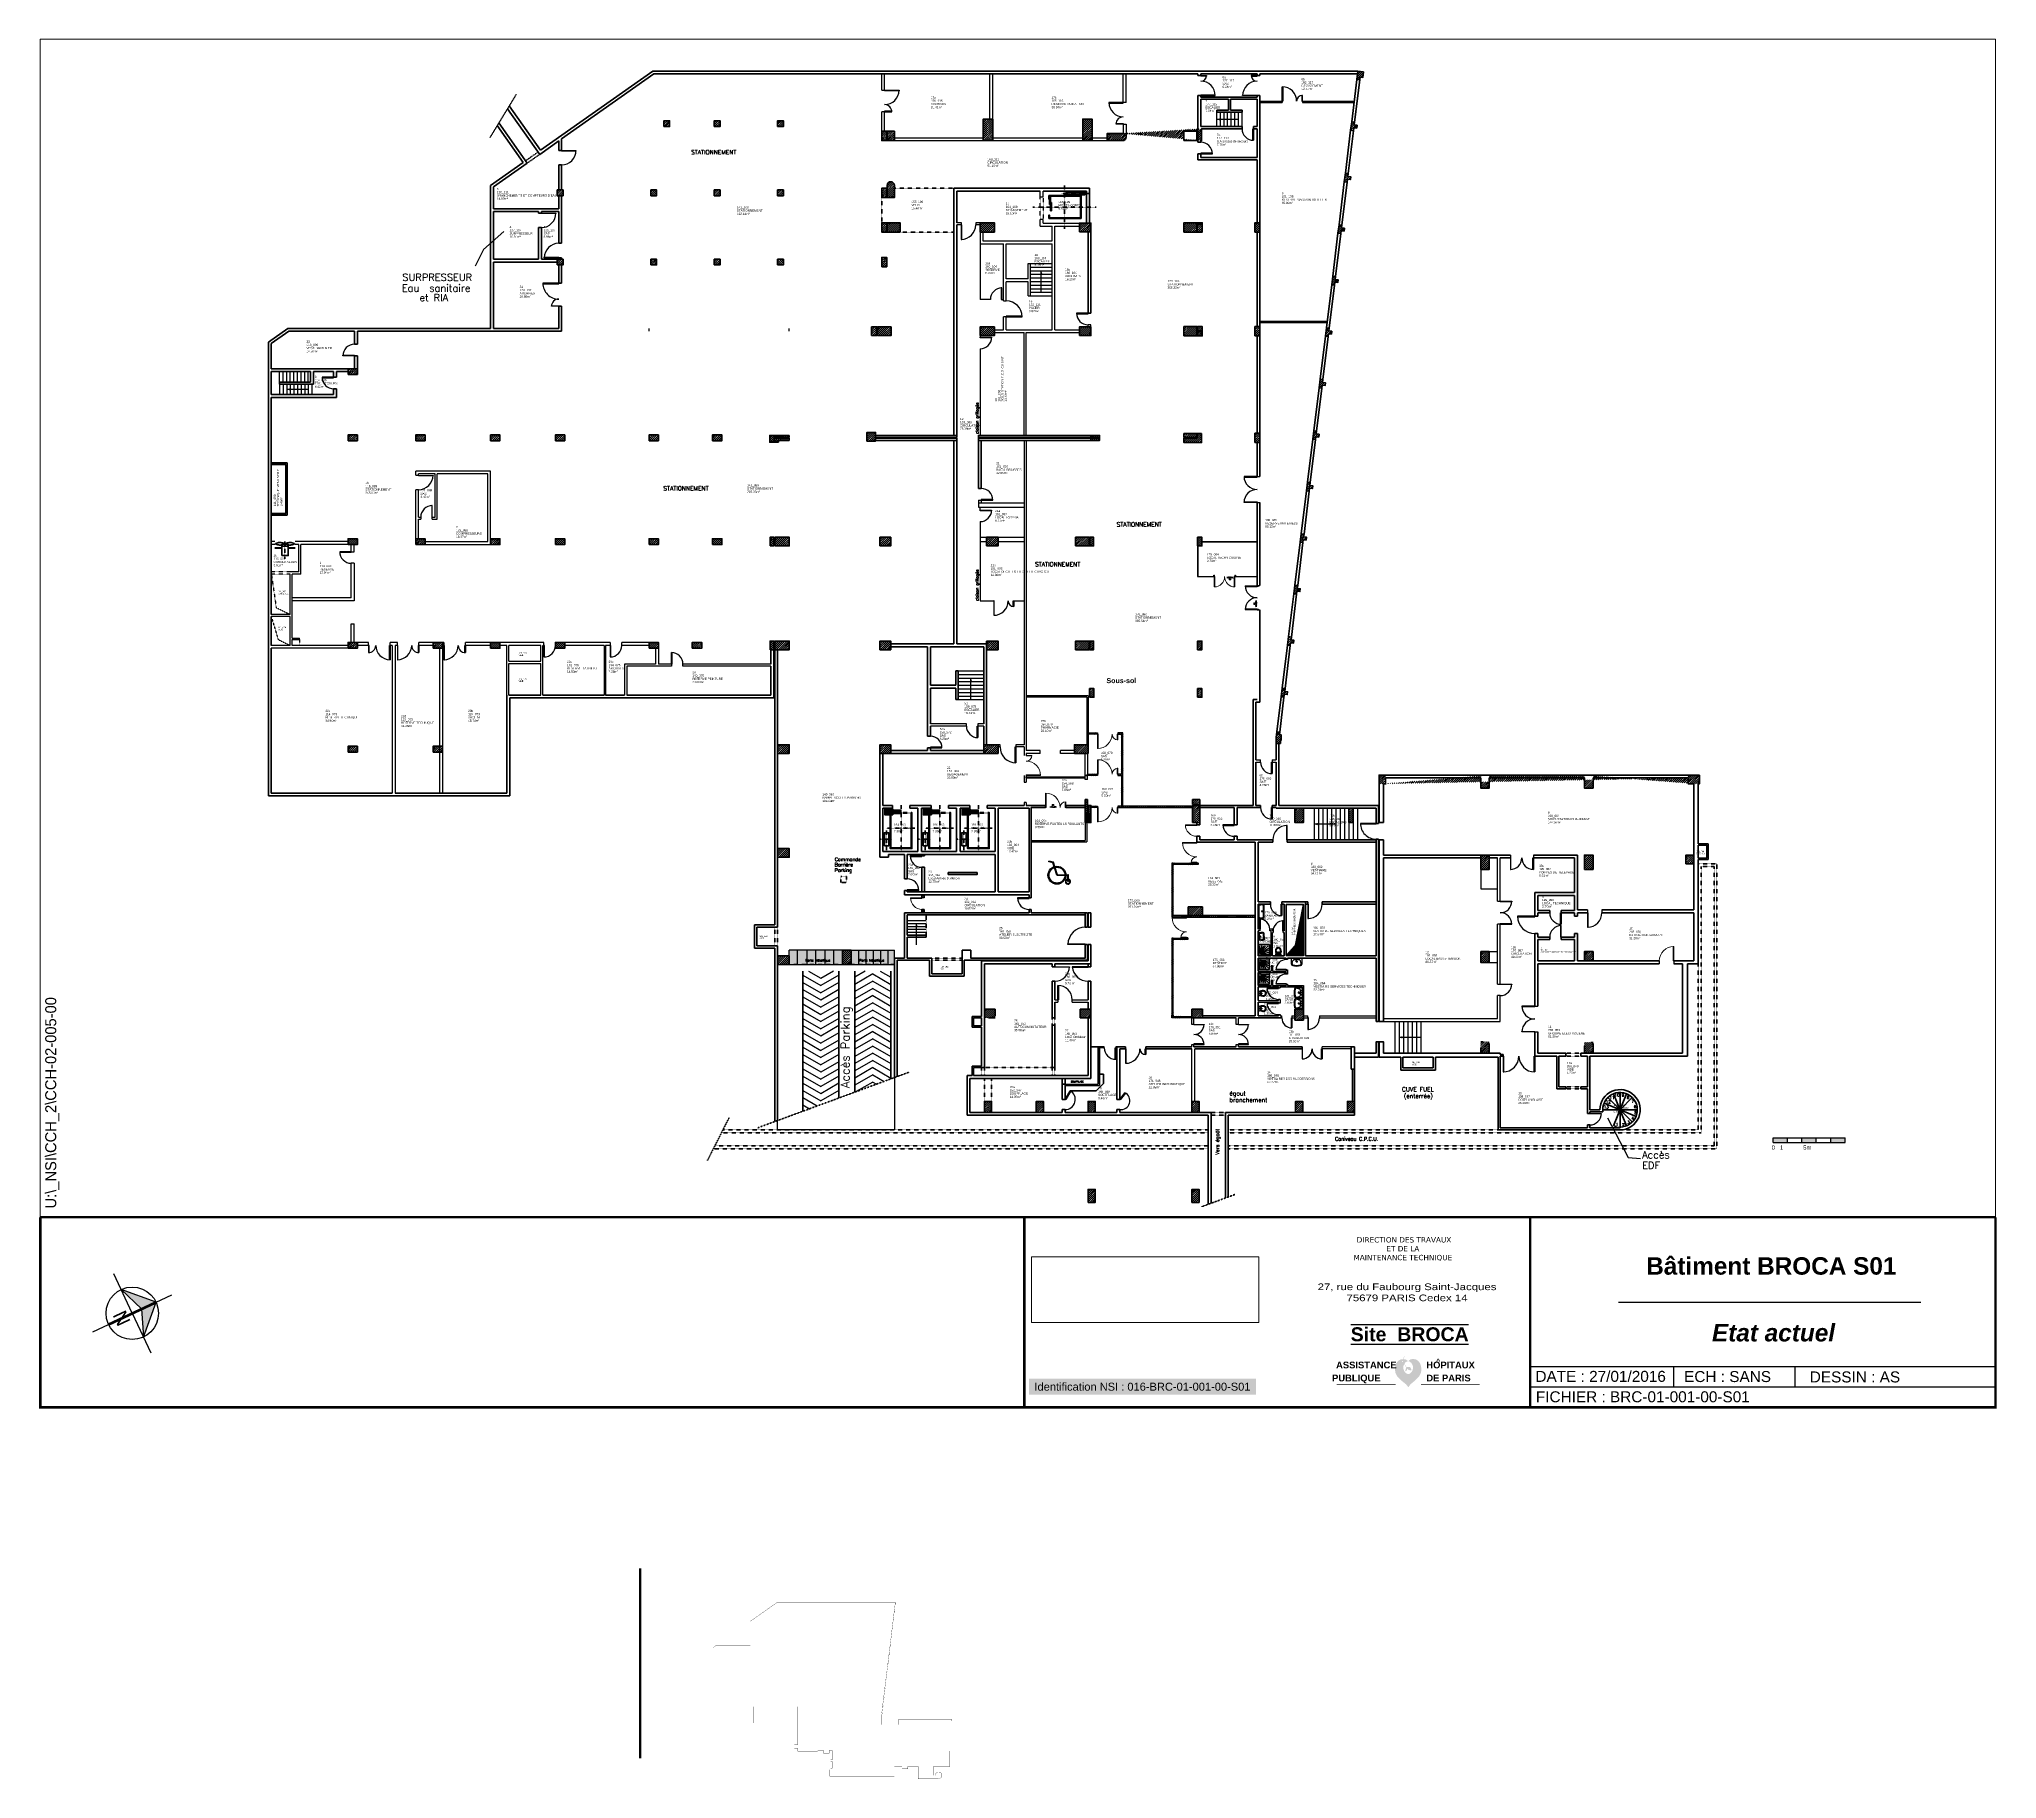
# Paper-space layout 'Aile EST' of a CAD drawing. Header units: metres. Extents: x 1 to 409, y -76 to 286.
# The model-space entities are those that its viewports show. They can reach past a viewport. Long polylines and large blocks are cut down to what shows.
import ezdxf
from ezdxf.enums import TextEntityAlignment as Align

# ---------------------------------------------------------------- set-up
doc = ezdxf.new("R2010")
doc.units = ezdxf.units.M
doc.header["$LTSCALE"] = 0.1
doc.header["$MEASUREMENT"] = 0
for name, pattern in [('AXE', [2, 1.25, -0.25, 0.25, -0.25]), ('CACHÉ', [0.25, 0.125, -0.125]), ('CONTINU', [0]), ('DISCONTINU', [0.75, 0.5, -0.25]), ('POINTILLÉS', [0.1, 0.05, -0.05])]:
    doc.linetypes.add(name, pattern=pattern)
doc.layers.get('0').update_dxf_attribs({"linetype": 'CONTINUOUS'})
for name, color, linetype in [('00 tx_n°_rep', 5, 'CONTINUOUS'), ('004 cloisons', 7, 'CONTINUOUS'), ('005 Portes', 7, 'CONTINUOUS'), ('00_Fmult', 7, 'CONTINUOUS'), ('00_tx_rep_local', 5, 'CONTINUOUS'), ('011 Sanitaire', 5, 'CONTINUOUS'), ('1008 marquage porte', 2, 'CONTINUOUS'), ('1009 handicape', 255, 'CONTINUOUS'), ('202 BLOCS-SECOURS', 7, 'CONTINUOUS'), ('4', 4, 'CONTINUOUS'), ('_Proj- portes', 1, 'CONTINUOUS'), ('A_ACCÈS', 7, 'CONTINUOUS'), ('A_Etiqu_Gaine', 7, 'CONTINUOUS'), ('A_Etiqu_Gaine_ancien', 7, 'CONTINUOUS'), ('A_Etiqu_Gaine_code', 7, 'CONTINUOUS'), ('A_Etiqu_Local', 7, 'CONTINUOUS'), ('A_Etiqu_Local_ancien', 7, 'CONTINUOUS'), ('A_MUR_CLOI', 7, 'CONTINUOUS'), ('chevrons parking', 7, 'CONTINUOUS'), ('echl plan', 7, 'CONTINUOUS'), ('TEXTE', 8, 'CONTINU')]:
    doc.layers.add(name, color=color, linetype=linetype)
for name, color, linetype, lineweight in [('002 poteaux', 7, 'CONTINUOUS', 35), ('003 Murs porteurs', 7, 'CONTINUOUS', 35), ('A_MURS_STRU', 7, 'CONTINU', 40), ('A_PORT', 7, 'CONTINU', 0), ('A_SANI', 5, 'CONTINU', 0)]:
    doc.layers.add(name, color=color, linetype=linetype, lineweight=lineweight)
doc.layers.add('0_Fmult', color=7, linetype='CONTINUOUS', plot=False)
doc.styles.add('ANN', font='ARIALN.TTF', dxfattribs={"width": 1.5, "height": 0.1})
doc.styles.add('ARIAL', font='arial.ttf')
doc.styles.add('Attribut', font='arial.ttf')
doc.styles.add('ROMANS', font='ROMANS')
doc.styles.add('ROMANS8', font='romans8', dxfattribs={"height": 1})
doc.styles.add('SIMPLEX', font='SIMPLEX')
doc.styles.add('STYLE1', font='arial.ttf', dxfattribs={"height": 0.5})
doc.styles.add('TEXT_1', font='arial.ttf', dxfattribs={"height": 0.1})
doc.dimstyles.get("Standard").update_dxf_attribs({"dimtxt": 0.18, "dimasz": 0.18, "dimexe": 0.18, "dimexo": 0.0625, "dimgap": 0.09, "dimtad": 1, "dimzin": 0, "dimdsep": 46, "dimtxsty": 'Standard', "dimcen": 0.09, "dimadec": 0, "dimazin": 0, "dimtfac": 1, "dimtofl": 0, "dimtmove": 0, "dimatfit": 3, "dimfxl": 1, "dimtolj": 1, "dimtzin": 0, "dimarcsym": 0})
picture_1 = doc.add_image_def('image1.jpg', size_in_pixel=(1654, 472))
pattern_1 = [(45, (109.59121, 38.09947), (-0.07071068, 0.07071068), [])]

# ---------------------------------------------------------------- blocks, each defined once
blk = doc.blocks.new('Rosev_2')
h = blk.add_hatch(color=8)
h.dxf.hatch_style = 1
h.paths.add_polyline_path([(-0.292, 0.723), (-0.712, -0.265), (-0.286, -0.093)])
h.paths.add_polyline_path([(-0.27, -0.131), (-0.696, -0.304), (0.292, -0.723)])
for p, q in [((0, 0), (-0.487, 1.205)), ((-0.292, 0.723), (-0.723, -0.292)), ((-0.285, -0.115), (-0.292, 0.723)), ((1.205, 0.487), (-1.205, -0.487)), ((0.715, 0.311), (-0.712, -0.265)), ((0.731, 0.273), (-0.696, -0.304)), ((0, 0), (0.487, -1.205)), ((-0.723, -0.292), (0.292, -0.723)), ((0.292, -0.723), (-0.285, -0.115))]:
    blk.add_line(p, q)
blk.add_circle((0, 0), 0.78)
at = {"style": 'ARIAL'}
blk.add_text('N', height=0.416, rotation=112, dxfattribs=at).set_placement((0.516, 0.208), align=Align.CENTER)
blk = doc.blocks.new('Logo_AP-HP_2010')
h = blk.add_hatch(color=5)
h.dxf.hatch_style = 1
h.paths.add_polyline_path([(15.26, 3.54, 0.087951), (15.2, 3.58, 0.077698), (15.12, 3.61, 0.03026), (14.91, 3.63, 0.064219), (14.74, 3.62, 0.053297), (14.54, 3.55, -0.035265), (14.4, 3.73, -0.035265), (14.29, 3.92, -0.038017), (14.19, 4.15, -0.033638), (14.14, 4.36, -0.047979), (14.34, 4.58, -0.080912), (14.54, 4.71, -0.061688), (14.85, 4.8, 0.082171), (14.42, 5.12, 0.104414), (14.01, 5.23, 0.004443), (13.97, 5.23, -0.052513), (13.99, 5.44, -0.052513), (14.05, 5.65, -0.024915), (14.09, 5.74, -0.024915), (14.14, 5.82), (14.03, 5.79, 0.023369), (13.99, 5.71, 0.023369), (13.95, 5.63, 0.05238), (13.9, 5.44, 0.05238), (13.89, 5.23, 0.051008), (13.42, 5.19, 0.090273), (13.04, 5.04, 0.070397), (12.64, 4.71, 0.074613), (12.38, 4.31, 0.054663), (12.18, 3.74, 0.057344), (12.13, 3.17, 0.038155), (12.18, 2.55, 0.062487), (12.29, 2.19, 0.038104), (12.54, 1.73, 0.051084), (12.78, 1.42, 0.010974), (13.14, 1.07, 0.010897), (13.51, 0.73, 0.014069), (13.83, 0.47, -0.009376), (14.31, 0.09, -0.043401), (14.53, -0.13, -0.022183), (14.9, -0.61, -0.022183), (15.26, -0.12, -0.043401), (15.47, 0.1, -0.009376), (15.94, 0.49, 0.014069), (16.26, 0.75, 0.010897), (16.62, 1.1, 0.010974), (16.98, 1.46, 0.051084), (17.21, 1.77, 0.038104), (17.45, 2.24, 0.062487), (17.56, 2.6, 0.038155), (17.6, 3.21, 0.057344), (17.53, 3.78, 0.054663), (17.33, 4.35, 0.074613), (17.05, 4.75, 0.070397), (16.66, 5.07, 0.090273), (16.26, 5.22, 0.064201), (15.68, 5.25, 0.104414), (15.27, 5.13, 0.082171), (14.85, 4.8, -0.061688), (15.15, 4.72, -0.080912), (15.36, 4.59, -0.051096), (15.58, 4.36, -0.052273), (15.74, 4.09, -0.097488), (15.87, 3.59, -0.091605), (15.81, 3.04, -0.052863), (15.68, 2.74, -0.047118), (15.47, 2.45, -0.087865), (15.24, 2.26, -0.067468), (14.88, 2.11, -0.067468), (14.52, 2.25, -0.087865), (14.28, 2.43, -0.047118), (14.07, 2.72, -0.052863), (13.93, 3.02, -0.091605), (13.85, 3.57, -0.097488), (13.97, 4.07, -0.037175), (14.08, 4.27, 0.028309), (14.14, 4.06, 0.028309), (14.22, 3.87, 0.032302), (14.35, 3.66, 0.032302), (14.5, 3.47, 0.048008), (14.4, 3.33, 0.048008), (14.34, 3.17, 0.065182), (14.3, 2.94, 0.065182), (14.32, 2.7, 0.05645), (14.42, 2.76, 0.009836), (14.44, 2.78), (14.52, 2.85, 0.112168), (14.62, 3.07, 0.115868), (14.62, 3.31, 0.064855), (14.8, 3.12, 0.064855), (15.02, 2.99, 0.065591), (15.27, 2.92, 0.065591), (15.54, 2.91, 0.07043), (15.49, 3.17, 0.082203), (15.39, 3.37, 0.028832)])
h.paths.add_polyline_path([(13.55, 4.72, -1), (13.78, 4.72, -1)], flags=16)
at = {"color": 5, "const_width": 0.122}
for points in [[(12.27, 0), (0, 0)], [(29.78, 0), (17.51, 0)]]:
    blk.add_lwpolyline(points, dxfattribs=at)
at = {"color": 5, "char_height": 1.4, "attachment_point": 1, "style": 'ARIAL'}
for s, width, insert in [('\\pxqd;{\\fArial|b1|i0|c0|p34;ASSISTANCE}', 10.3743, (-0.15, 4.72)), ('\\pxqd;{\\fArial|b1|i0|c0|p34;HOPITAUX}', 12.471, (18.64, 4.72)), ('\\pxqd;{\\fArial|b1|i0|c0|p34;PUBLIQUE}', 12.2862, (-0.99, 2)), ('\\pxqd;{\\fArial|b1|i0|c0|p34;DE PARIS}', 12.471, (18.64, 2))]:
    blk.add_mtext_dynamic_manual_height_columns(s, width=width, gutter_width=20, heights=[0], dxfattribs=dict(at, insert=insert))
at = {"insert": (20.7, 5.36), "char_height": 1, "width": 5.387, "attachment_point": 1, "style": 'ARIAL'}
blk.add_mtext('{\\fArial|b1|i0|c0|p34;\\C5;^ }', dxfattribs=at)
blk = doc.blocks.new('LOGAPHP_2010')
blk.add_blockref('Logo_AP-HP_2010', (-259.22, -180.76))
blk = doc.blocks.new('BROCASS-G1')
at = {"layer": '005 Portes', "color": 7, "linetype": 'Continuous'}
blk.add_lwpolyline([(23.973993, 40.049995), (23.973993, 39.249992), (24.013994, 39.249992), (24.013994, 40.049995)], close=True, dxfattribs=at)
at = {"layer": '005 Portes', "color": 3, "linetype": 'Continuous'}
blk.add_arc((23.974001, 40.049995), 0.800999, 270.000001, 0, dxfattribs=at)
blk = doc.blocks.new('BROCASS-G2')
at = {"layer": '005 Portes', "color": 7, "linetype": 'Continuous'}
blk.add_lwpolyline([(9.199766, 40.049995), (9.199766, 39.049988), (9.239775, 39.049988), (9.239775, 40.049995)], close=True, dxfattribs=at)
at = {"layer": '005 Portes', "color": 3, "linetype": 'Continuous'}
blk.add_arc((9.199766, 40.049995), 1, 270.000001, 359.999983, dxfattribs=at)
blk = doc.blocks.new('BROCASS-G3')
at = {"layer": '005 Portes', "color": 7, "linetype": 'Continuous'}
blk.add_lwpolyline([(8.7, 40.049995), (8.7, 39.049988), (8.659991, 39.049988), (8.659991, 40.049995)], close=True, dxfattribs=at)
at = {"layer": '005 Portes', "color": 3, "linetype": 'Continuous'}
blk.add_arc((8.7, 40.049995), 1, 180.000005, 270.000001, dxfattribs=at)
blk = doc.blocks.new('BROCASS-G4')
at = {"layer": '005 Portes', "color": 7, "linetype": 'Continuous'}
blk.add_lwpolyline([(7.199999, 40.049995), (7.199999, 39.549995), (7.24, 39.549995), (7.24, 40.049995)], close=True, dxfattribs=at)
at = {"layer": '005 Portes', "color": 3, "linetype": 'Continuous'}
blk.add_arc((7.199999, 40.049995), 0.5, 270.000001, 0.000005, dxfattribs=at)
blk = doc.blocks.new('BROCASS-G5')
at = {"layer": '005 Portes', "color": 7, "linetype": 'Continuous'}
blk.add_lwpolyline([(12.424999, 40.049995), (12.424999, 39.049988), (12.465007, 39.049988), (12.465007, 40.049995)], close=True, dxfattribs=at)
at = {"layer": '005 Portes', "color": 3, "linetype": 'Continuous'}
blk.add_arc((12.424999, 40.049995), 1, 270.000001, 359.999983, dxfattribs=at)
blk = doc.blocks.new('BROCASS-G6')
at = {"layer": '005 Portes', "color": 7, "linetype": 'Continuous'}
blk.add_lwpolyline([(19.373995, 40.049995), (19.373995, 39.249992), (19.413996, 39.249992), (19.413996, 40.049995)], close=True, dxfattribs=at)
at = {"layer": '005 Portes', "color": 3, "linetype": 'Continuous'}
blk.add_arc((19.374003, 40.049995), 0.800999, 270.000001, 0, dxfattribs=at)
blk = doc.blocks.new('BROCASS-G7')
at = {"layer": '005 Portes', "color": 7, "linetype": 'Continuous'}
blk.add_lwpolyline([(10.699768, 40.049995), (10.699768, 39.549995), (10.659767, 39.549995), (10.659767, 40.049995)], close=True, dxfattribs=at)
at = {"layer": '005 Portes', "color": 3, "linetype": 'Continuous'}
blk.add_arc((10.699768, 40.049995), 0.5, 179.999991, 270.000001, dxfattribs=at)
blk = doc.blocks.new('BROCASS-G8')
at = {"layer": '005 Portes', "color": 7, "linetype": 'Continuous'}
blk.add_lwpolyline([(13.925001, 40.049995), (13.925001, 39.549995), (13.885, 39.549995), (13.885, 40.049995)], close=True, dxfattribs=at)
at = {"layer": '005 Portes', "color": 3, "linetype": 'Continuous'}
blk.add_arc((13.925001, 40.049995), 0.5, 179.999991, 270.000001, dxfattribs=at)
blk = doc.blocks.new('BROCASS-G9')
at = {"layer": '005 Portes', "color": 7, "linetype": 'Continuous'}
blk.add_lwpolyline([(28.225, 38.750072), (28.225, 39.550076), (28.265001, 39.550076), (28.265001, 38.750072)], close=True, dxfattribs=at)
at = {"layer": '005 Portes', "color": 3, "linetype": 'Continuous'}
blk.add_arc((28.225008, 38.750072), 0.800999, 0, 90.000003, dxfattribs=at)
blk = doc.blocks.new('BROCASS-G13')
at = {"layer": '005 Portes', "color": 7, "linetype": 'Continuous'}
blk.add_lwpolyline([(44.59724, 23.050001), (45.397243, 23.049986), (45.397243, 23.089987), (44.59724, 23.090002)], close=True, dxfattribs=at)
at = {"layer": '005 Portes', "color": 3, "linetype": 'Continuous'}
blk.add_arc((44.59724, 23.050009), 0.800999, 359.998917, 89.99891, dxfattribs=at)
blk = doc.blocks.new('BROCASS-G15')
at = {"layer": '003 Murs porteurs', "color": 7, "linetype": 'Continuous'}
blk.add_line((46.849998, 28.400002), (46.849998, 28.450001), dxfattribs=at)
at = {"layer": '003 Murs porteurs', "color": 7, "linetype": 'POINTILLÉS'}
blk.add_line((47.539997, 28.400002), (47.539997, 28.450001), dxfattribs=at)
for points in [[(46.849998, 28.450001), (47.539997, 28.450001)], [(46.849998, 28.400002), (47.539997, 28.400002)]]:
    blk.add_lwpolyline(points, dxfattribs=at)
blk = doc.blocks.new('BROCASS-G14')
at = {"layer": '003 Murs porteurs', "color": 7, "linetype": 'Continuous'}
for p, q in [((46.099998, 28.275002), (46.150002, 28.275002)), ((47.549995, 28.400002), (47.549995, 28.450001))]:
    blk.add_line(p, q, dxfattribs=at)
for points in [[(47.549995, 28.450001), (47.599998, 28.450001), (47.599998, 25.950001), (46.099998, 25.950001), (46.099998, 28.275002)], [(47.549995, 28.400002), (47.549995, 26), (46.150002, 26), (46.150002, 28.275002)]]:
    blk.add_lwpolyline(points, dxfattribs=at)
at = {"layer": '003 Murs porteurs'}
blk.add_blockref('BROCASS-G15', (0, 0), dxfattribs=at)
blk = doc.blocks.new('BROCASS-G16')
at = {"layer": '003 Murs porteurs', "color": 3, "linetype": 'Continuous'}
for p, q in [((45.723003, 28.610001), (46.84, 28.610001)), ((46.281502, 28.610001), (46.281502, 28.710001)), ((45.723003, 28.385002), (46.84, 28.385002)), ((46.281502, 28.385002), (46.281502, 28.285002))]:
    blk.add_line(p, q, dxfattribs=at)
for points in [[(46.84, 28.610001), (46.84, 28.51), (45.723003, 28.51), (45.723003, 28.710001), (46.281502, 28.710001)], [(46.84, 28.385002), (46.84, 28.485003), (45.723003, 28.485003), (45.723003, 28.285002), (46.281502, 28.285002)]]:
    blk.add_lwpolyline(points, dxfattribs=at)
blk = doc.blocks.new('BROCASS-G17')
at = {"layer": '003 Murs porteurs', "color": 3, "linetype": 'Continuous'}
for p, q in [((43.040005, 28.610001), (44.157001, 28.610001)), ((43.598503, 28.610001), (43.598503, 28.710001)), ((43.040005, 28.385002), (44.157001, 28.385002)), ((43.598503, 28.385002), (43.598503, 28.285002))]:
    blk.add_line(p, q, dxfattribs=at)
for points in [[(44.157001, 28.610001), (44.157001, 28.51), (43.040005, 28.51), (43.040005, 28.710001), (43.598503, 28.710001)], [(44.157001, 28.385002), (44.157001, 28.485003), (43.040005, 28.485003), (43.040005, 28.285002), (43.598503, 28.285002)]]:
    blk.add_lwpolyline(points, dxfattribs=at)
blk = doc.blocks.new('BROCASS-G19')
at = {"layer": '003 Murs porteurs', "color": 7, "linetype": 'Continuous'}
blk.add_line((44.167, 28.400002), (44.167, 28.450001), dxfattribs=at)
at = {"layer": '003 Murs porteurs', "color": 7, "linetype": 'POINTILLÉS'}
blk.add_line((44.856998, 28.400002), (44.856998, 28.450001), dxfattribs=at)
for points in [[(44.167, 28.450001), (44.856998, 28.450001)], [(44.167, 28.400002), (44.856998, 28.400002)]]:
    blk.add_lwpolyline(points, dxfattribs=at)
blk = doc.blocks.new('BROCASS-G18')
at = {"layer": '003 Murs porteurs', "color": 7, "linetype": 'Continuous'}
for p, q in [((43.417, 28.275002), (43.467003, 28.275002)), ((44.866997, 28.400002), (44.866997, 28.450001))]:
    blk.add_line(p, q, dxfattribs=at)
for points in [[(44.866997, 28.450001), (44.917, 28.450001), (44.917, 25.950001), (43.417, 25.950001), (43.417, 28.275002)], [(44.866997, 28.400002), (44.866997, 26), (43.467003, 26), (43.467003, 28.275002)]]:
    blk.add_lwpolyline(points, dxfattribs=at)
at = {"layer": '003 Murs porteurs'}
blk.add_blockref('BROCASS-G19', (0, 0), dxfattribs=at)
blk = doc.blocks.new('BROCASS-G21')
at = {"layer": '003 Murs porteurs', "color": 7, "linetype": 'Continuous'}
blk.add_line((49.533497, 28.400002), (49.533497, 28.450001), dxfattribs=at)
at = {"layer": '003 Murs porteurs', "color": 7, "linetype": 'POINTILLÉS'}
blk.add_line((50.223495, 28.400002), (50.223495, 28.450001), dxfattribs=at)
for points in [[(49.533497, 28.450001), (50.223495, 28.450001)], [(49.533497, 28.400002), (50.223495, 28.400002)]]:
    blk.add_lwpolyline(points, dxfattribs=at)
blk = doc.blocks.new('BROCASS-G20')
at = {"layer": '003 Murs porteurs', "color": 7, "linetype": 'Continuous'}
for p, q in [((48.783497, 28.275002), (48.8335, 28.275002)), ((50.233494, 28.400002), (50.233494, 28.450001))]:
    blk.add_line(p, q, dxfattribs=at)
for points in [[(50.233494, 28.450001), (50.283497, 28.450001), (50.283497, 25.950001), (48.783497, 25.950001), (48.783497, 28.275002)], [(50.233494, 28.400002), (50.233494, 26), (48.8335, 26), (48.8335, 28.275002)]]:
    blk.add_lwpolyline(points, dxfattribs=at)
at = {"layer": '003 Murs porteurs'}
blk.add_blockref('BROCASS-G21', (0, 0), dxfattribs=at)
blk = doc.blocks.new('BROCASS-G22')
at = {"layer": '005 Portes', "color": 7, "linetype": 'Continuous'}
blk.add_lwpolyline([(53.049999, 22.531349), (52.249996, 22.531349), (52.249996, 22.491348), (53.049999, 22.491348)], close=True, dxfattribs=at)
at = {"layer": '005 Portes', "color": 3, "linetype": 'Continuous'}
blk.add_arc((53.049999, 22.531342), 0.800999, 180.000005, 270.000001, dxfattribs=at)
blk = doc.blocks.new('BROCASS-G23')
at = {"layer": '005 Portes', "color": 7, "linetype": 'Continuous'}
blk.add_lwpolyline([(52.13459, 32.999996), (52.13459, 31.89999), (52.094589, 31.89999), (52.094589, 32.999996)], close=True, dxfattribs=at)
at = {"layer": '005 Portes', "color": 3, "linetype": 'Continuous'}
blk.add_arc((52.13459, 32.999996), 1.100002, 180.000005, 270.000001, dxfattribs=at)
blk = doc.blocks.new('BROCASS-G24')
at = {"layer": '005 Portes', "color": 7, "linetype": 'Continuous'}
blk.add_lwpolyline([(46.200008, 32.950005), (47.000011, 32.950005), (47.000011, 32.990005), (46.200008, 32.990005)], close=True, dxfattribs=at)
at = {"layer": '005 Portes', "color": 3, "linetype": 'Continuous'}
blk.add_arc((46.200008, 32.950012), 0.800999, 0.00001, 90.000003, dxfattribs=at)
blk = doc.blocks.new('BROCASS-G25')
at = {"layer": '005 Portes', "color": 7, "linetype": 'Continuous'}
blk.add_lwpolyline([(49.500004, 34.4496), (49.500004, 33.649597), (49.460003, 33.649597), (49.460003, 34.4496)], close=True, dxfattribs=at)
at = {"layer": '005 Portes', "color": 3, "linetype": 'Continuous'}
blk.add_arc((49.499996, 34.4496), 0.800999, 180.000005, 270.000001, dxfattribs=at)
blk = doc.blocks.new('BROCASS-G26')
at = {"layer": '005 Portes', "color": 7, "linetype": 'Continuous'}
blk.add_lwpolyline([(6.199999, 41.549995), (7.100008, 41.549995), (7.100008, 41.589996), (6.199999, 41.589996)], close=True, dxfattribs=at)
at = {"layer": '005 Portes', "color": 3, "linetype": 'Continuous'}
blk.add_arc((6.199999, 41.549995), 0.900002, 359.999996, 90.000003, dxfattribs=at)
blk = doc.blocks.new('BROCASS-G27')
at = {"layer": '005 Portes', "color": 7, "linetype": 'Continuous'}
blk.add_lwpolyline([(6.199999, 43.349998), (7.100008, 43.349998), (7.100008, 43.309998), (6.199999, 43.309998)], close=True, dxfattribs=at)
at = {"layer": '005 Portes', "color": 3, "linetype": 'Continuous'}
blk.add_arc((6.199999, 43.349998), 0.900002, 270.000001, 0.000004, dxfattribs=at)
blk = doc.blocks.new('BROCASS-G29')
at = {"layer": '005 Portes', "color": 7, "linetype": 'Continuous'}
blk.add_lwpolyline([(6, 46.549995), (5.199996, 46.549995), (5.199996, 46.509995), (6, 46.509995)], close=True, dxfattribs=at)
at = {"layer": '005 Portes', "color": 3, "linetype": 'Continuous'}
blk.add_arc((6, 46.549988), 0.800999, 179.999991, 270.000001, dxfattribs=at)
blk = doc.blocks.new('BROCASS-G30')
at = {"layer": '005 Portes', "color": 7, "linetype": 'Continuous'}
blk.add_lwpolyline([(6.224999, 60.146942), (5.424996, 60.146942), (5.424996, 60.186943), (6.224999, 60.186943)], close=True, dxfattribs=at)
at = {"layer": '005 Portes', "color": 3, "linetype": 'Continuous'}
blk.add_arc((6.224999, 60.14695), 0.800999, 90.000003, 180.000005, dxfattribs=at)
blk = doc.blocks.new('BROCASS-G31')
at = {"layer": '005 Portes', "color": 7, "linetype": 'Continuous'}
blk.add_lwpolyline([(4.775022, 58.659466), (3.975019, 58.659466), (3.975019, 58.619465), (4.775022, 58.619465)], close=True, dxfattribs=at)
at = {"layer": '005 Portes', "color": 3, "linetype": 'Continuous'}
blk.add_arc((4.775022, 58.659458), 0.800999, 179.999991, 270.000001, dxfattribs=at)
blk = doc.blocks.new('BROCASS-G32')
at = {"layer": '005 Portes', "color": 7, "linetype": 'Continuous'}
blk.add_lwpolyline([(10.675001, 51.849659), (11.675009, 51.849659), (11.675009, 51.80965), (10.675001, 51.80965)], close=True, dxfattribs=at)
at = {"layer": '005 Portes', "color": 3, "linetype": 'Continuous'}
blk.add_arc((10.675001, 51.849659), 1, 270.000001, 0.000003, dxfattribs=at)
blk = doc.blocks.new('BROCASS-G33')
at = {"layer": '005 Portes', "color": 7, "linetype": 'Continuous'}
blk.add_lwpolyline([(11.62653, 48.949642), (11.62653, 49.749645), (11.586529, 49.749645), (11.586529, 48.949642)], close=True, dxfattribs=at)
at = {"layer": '005 Portes', "color": 3, "linetype": 'Continuous'}
blk.add_arc((11.626522, 48.949642), 0.800999, 89.999996, 180.000005, dxfattribs=at)
blk = doc.blocks.new('BROCASS-G34')
at = {"layer": '005 Portes', "color": 7, "linetype": 'Continuous'}
blk.add_lwpolyline([(20.4, 65.179398), (19.299994, 65.179398), (19.299994, 65.139389), (20.4, 65.139389)], close=True, dxfattribs=at)
at = {"layer": '005 Portes', "color": 3, "linetype": 'Continuous'}
blk.add_arc((20.4, 65.179398), 1.100002, 179.999991, 270.000001, dxfattribs=at)
blk = doc.blocks.new('BROCASS-G35')
at = {"layer": '005 Portes', "color": 7, "linetype": 'Continuous'}
blk.add_lwpolyline([(20.4, 63.579395), (19.899996, 63.579395), (19.899996, 63.619396), (20.4, 63.619396)], close=True, dxfattribs=at)
at = {"layer": '005 Portes', "color": 3, "linetype": 'Continuous'}
blk.add_arc((20.4, 63.579395), 0.5, 90.000003, 180.000005, dxfattribs=at)
blk = doc.blocks.new('BROCASS-G36')
at = {"layer": '005 Portes', "color": 7, "linetype": 'Continuous'}
blk.add_lwpolyline([(20.4, 66.950005), (19.399992, 66.950005), (19.399992, 66.990013), (20.4, 66.990013)], close=True, dxfattribs=at)
at = {"layer": '005 Portes', "color": 3, "linetype": 'Continuous'}
blk.add_arc((20.4, 66.950005), 1, 90.000003, 180.000005, dxfattribs=at)
blk = doc.blocks.new('BROCASS-G37')
at = {"layer": '005 Portes', "color": 7, "linetype": 'Continuous'}
blk.add_lwpolyline([(19.199751, 70.049614), (20.199759, 70.049614), (20.199759, 70.009605), (19.199751, 70.009605)], close=True, dxfattribs=at)
at = {"layer": '005 Portes', "color": 3, "linetype": 'Continuous'}
blk.add_arc((19.199751, 70.049614), 1, 270.000001, 0.000001, dxfattribs=at)
blk = doc.blocks.new('BROCASS-G38')
at = {"layer": '005 Portes', "color": 7, "linetype": 'Continuous'}
blk.add_lwpolyline([(20.6, 74.39167), (21.600008, 74.39167), (21.600008, 74.351662), (20.6, 74.351662)], close=True, dxfattribs=at)
at = {"layer": '005 Portes', "color": 3, "linetype": 'Continuous'}
blk.add_arc((20.6, 74.39167), 1, 270.000001, 0.000003, dxfattribs=at)
blk = doc.blocks.new('BROCASS-G39')
at = {"layer": '005 Portes', "color": 7, "linetype": 'Continuous'}
blk.add_lwpolyline([(49.650471, 49.437946), (50.450474, 49.437946), (50.450474, 49.397945), (49.650471, 49.397945)], close=True, dxfattribs=at)
at = {"layer": '005 Portes', "color": 3, "linetype": 'Continuous'}
blk.add_arc((49.650471, 49.437939), 0.800999, 270.000001, 359.999983, dxfattribs=at)
blk = doc.blocks.new('BROCASS-G41')
at = {"layer": '005 Portes', "color": 7, "linetype": 'Continuous'}
blk.add_lwpolyline([(49.736469, 50.137589), (50.536472, 50.137589), (50.536472, 50.177589), (49.736469, 50.177589)], close=True, dxfattribs=at)
at = {"layer": '005 Portes', "color": 3, "linetype": 'Continuous'}
blk.add_arc((49.736469, 50.137596), 0.800999, 0.000009, 89.999989, dxfattribs=at)
blk = doc.blocks.new('BROCASS-G42')
at = {"layer": '005 Portes', "color": 7, "linetype": 'Continuous'}
blk.add_lwpolyline([(49.650002, 61.429424), (50.450005, 61.429424), (50.450005, 61.389423), (49.650002, 61.389423)], close=True, dxfattribs=at)
at = {"layer": '005 Portes', "color": 3, "linetype": 'Continuous'}
blk.add_arc((49.650002, 61.429417), 0.800999, 270.000001, 359.999983, dxfattribs=at)
blk = doc.blocks.new('BROCASS-G43')
at = {"layer": '005 Portes', "color": 7, "linetype": 'Continuous'}
blk.add_lwpolyline([(51.465202, 62.849998), (52.565205, 62.849998), (52.565205, 62.889999), (51.465202, 62.889999)], close=True, dxfattribs=at)
at = {"layer": '005 Portes', "color": 3, "linetype": 'Continuous'}
blk.add_arc((51.465202, 62.849998), 1.100002, 0.00001, 90.000003, dxfattribs=at)
blk = doc.blocks.new('BROCASS-G44')
at = {"layer": '005 Portes', "color": 7, "linetype": 'Continuous'}
blk.add_lwpolyline([(51.165203, 64.050003), (51.165218, 64.849998), (51.125217, 64.849998), (51.125202, 64.050003)], close=True, dxfattribs=at)
at = {"layer": '005 Portes', "color": 3, "linetype": 'Continuous'}
blk.add_arc((51.165195, 64.050003), 0.800999, 89.998889, 179.998871, dxfattribs=at)
blk = doc.blocks.new('BROCASS-G45')
at = {"layer": '005 Portes', "color": 7, "linetype": 'Continuous'}
blk.add_lwpolyline([(48.34935, 69.224998), (48.34935, 68.224991), (48.389359, 68.224991), (48.389359, 69.224998)], close=True, dxfattribs=at)
at = {"layer": '005 Portes', "color": 3, "linetype": 'Continuous'}
blk.add_arc((48.34935, 69.224998), 1, 270.000001, 0.00001, dxfattribs=at)
blk = doc.blocks.new('BROCASS-G46')
at = {"layer": '005 Portes', "color": 7, "linetype": 'Continuous'}
blk.add_lwpolyline([(43.025005, 78.574997), (44.025013, 78.574997), (44.025013, 78.534988), (43.025005, 78.534988)], close=True, dxfattribs=at)
at = {"layer": '005 Portes', "color": 3, "linetype": 'Continuous'}
blk.add_arc((43.025005, 78.574997), 1, 270.000028, 359.999983, dxfattribs=at)
blk = doc.blocks.new('BROCASS-G47')
at = {"layer": '005 Portes', "color": 7, "linetype": 'Continuous'}
blk.add_lwpolyline([(43.025005, 77.074997), (43.525005, 77.074997), (43.525005, 77.114998), (43.025005, 77.114998)], close=True, dxfattribs=at)
at = {"layer": '005 Portes', "color": 3, "linetype": 'Continuous'}
blk.add_arc((43.025005, 77.074997), 0.5, 359.999983, 90.000009, dxfattribs=at)
blk = doc.blocks.new('BROCASS-G48')
at = {"layer": '005 Portes', "color": 7, "linetype": 'Continuous'}
blk.add_lwpolyline([(56.949997, 19.291054), (55.75, 19.291054), (55.75, 19.331055), (56.949997, 19.331055)], close=True, dxfattribs=at)
at = {"layer": '005 Portes', "color": 3, "linetype": 'Continuous'}
blk.add_arc((56.949997, 19.291054), 1.200001, 90.000003, 179.519023, dxfattribs=at)
blk = doc.blocks.new('BROCASS-G51')
at = {"layer": '011 Sanitaire', "linetype": 'Continuous'}
for points in [[(69.028404, 19.847828), (69.031371, 19.891786), (69.034299, 19.929018), (69.03721, 19.960135), (69.040121, 19.985747), (69.043052, 20.006466), (69.046022, 20.022902), (69.049049, 20.035666), (69.052154, 20.045369), (69.055355, 20.052622), (69.058671, 20.058035), (69.058671, 20.058035), (69.060383, 20.060235), (69.062155, 20.062159), (69.064014, 20.063836), (69.065987, 20.065297), (69.068101, 20.066573), (69.070383, 20.067695), (69.072859, 20.068692), (69.075557, 20.069594), (69.078503, 20.070434), (69.081724, 20.07124), (69.081724, 20.07124), (69.089035, 20.07283), (69.09739, 20.074385), (69.106622, 20.075879), (69.116568, 20.077288), (69.127063, 20.078586), (69.137943, 20.079748), (69.149041, 20.080749), (69.160195, 20.081565), (69.171238, 20.08217), (69.182007, 20.082539)], [(69.028404, 19.851185), (69.031371, 19.807223), (69.034299, 19.769988), (69.03721, 19.73887), (69.040121, 19.713257), (69.043052, 19.692538), (69.046022, 19.676103), (69.049049, 19.66334), (69.052154, 19.653637), (69.055355, 19.646385), (69.058671, 19.640972), (69.058671, 19.640972), (69.060383, 19.638772), (69.062155, 19.636848), (69.064014, 19.63517), (69.065987, 19.633708), (69.068101, 19.632431), (69.070383, 19.63131), (69.072859, 19.630312), (69.075557, 19.629408), (69.078503, 19.628568), (69.081724, 19.627762), (69.081724, 19.627762), (69.089038, 19.62617), (69.097407, 19.624614), (69.106681, 19.623118), (69.116708, 19.621708), (69.127336, 19.620407), (69.138414, 19.61924), (69.14979, 19.618233), (69.161312, 19.617409), (69.172829, 19.616794), (69.184189, 19.616413)]]:
    blk.add_lwpolyline(points, dxfattribs=at)
blk = doc.blocks.new('BROCASS-G52')
at = {"layer": '011 Sanitaire', "linetype": 'Continuous'}
for points in [[(69.330437, 19.851185), (69.330044, 19.807223), (69.329176, 19.769988), (69.327871, 19.73887), (69.326165, 19.713257), (69.324098, 19.692538), (69.321707, 19.676103), (69.31903, 19.66334), (69.316105, 19.653637), (69.31297, 19.646385), (69.309663, 19.640972), (69.309663, 19.640972), (69.307952, 19.638772), (69.30618, 19.636848), (69.304322, 19.63517), (69.302349, 19.633708), (69.300235, 19.632431), (69.297953, 19.63131), (69.295477, 19.630312), (69.29278, 19.629408), (69.289834, 19.628568), (69.286613, 19.627762), (69.286613, 19.627762), (69.279299, 19.62617), (69.270929, 19.624614), (69.261655, 19.623118), (69.251627, 19.621708), (69.240998, 19.620407), (69.22992, 19.61924), (69.218543, 19.618233), (69.207021, 19.617409), (69.195503, 19.616794), (69.184143, 19.616413)], [(69.330437, 19.847828), (69.330044, 19.891786), (69.329176, 19.929018), (69.327871, 19.960135), (69.326165, 19.985747), (69.324098, 20.006466), (69.321707, 20.022902), (69.31903, 20.035666), (69.316105, 20.045369), (69.31297, 20.052622), (69.309663, 20.058035), (69.309663, 20.058035), (69.307952, 20.060235), (69.30618, 20.062159), (69.304322, 20.063836), (69.302349, 20.065297), (69.300235, 20.066573), (69.297953, 20.067695), (69.295477, 20.068692), (69.29278, 20.069594), (69.289834, 20.070434), (69.286613, 20.07124), (69.286613, 20.07124), (69.279301, 20.07283), (69.270947, 20.074385), (69.261713, 20.075879), (69.251767, 20.077288), (69.241271, 20.078586), (69.230391, 20.079748), (69.219292, 20.080749), (69.208138, 20.081565), (69.197094, 20.08217), (69.186325, 20.082539)]]:
    blk.add_lwpolyline(points, dxfattribs=at)
blk = doc.blocks.new('BROCASS-G50')
at = {"layer": '011 Sanitaire'}
for name in ['BROCASS-G51', 'BROCASS-G52']:
    blk.add_blockref(name, (0, 0), dxfattribs=at)
blk = doc.blocks.new('BROCASS-G49')
at = {"layer": '011 Sanitaire', "linetype": 'Continuous'}
for p, q in [((68.949562, 20.097691), (68.949562, 19.602375)), ((68.974464, 20.097691), (68.974464, 19.602375)), ((69.083107, 19.848057), (69.032051, 19.848057)), ((69.083107, 19.848057), (69.083107, 19.911289)), ((69.083107, 19.848057), (69.083107, 19.78484)), ((69.083107, 19.848057), (69.134163, 19.848057))]:
    blk.add_line(p, q, dxfattribs=at)
for points in [[(69.381279, 19.848057), (69.380517, 19.89948), (69.379244, 19.943041), (69.377484, 19.979459), (69.37526, 20.009456), (69.372595, 20.033754), (69.369512, 20.053072), (69.366033, 20.068134), (69.362184, 20.079658), (69.357986, 20.088368), (69.353462, 20.094983), (69.353462, 20.094983), (69.351079, 20.097721), (69.34858, 20.100147), (69.345925, 20.102293), (69.343075, 20.10419), (69.33999, 20.10587), (69.336629, 20.107364), (69.332953, 20.108704), (69.328921, 20.109921), (69.324494, 20.111047), (69.319632, 20.112114), (69.319632, 20.112114), (69.314314, 20.113146), (69.308597, 20.114145), (69.302557, 20.115105), (69.296269, 20.116022), (69.289811, 20.11689), (69.283257, 20.117703), (69.276685, 20.118458), (69.270169, 20.119148), (69.263787, 20.119768), (69.257613, 20.120314), (69.257613, 20.120314), (69.251698, 20.12078), (69.24598, 20.121163), (69.240371, 20.121461), (69.234783, 20.12167), (69.229128, 20.121789), (69.223319, 20.121815), (69.217267, 20.121744), (69.210885, 20.121574), (69.204084, 20.121302), (69.196776, 20.120926), (69.196776, 20.120926), (69.180431, 20.119861), (69.161849, 20.118408), (69.14117, 20.116607), (69.118537, 20.1145), (69.094088, 20.112127), (69.067967, 20.109528), (69.040312, 20.106745), (69.011266, 20.103817), (68.980969, 20.100785), (68.949562, 20.097691)], [(69.381279, 19.851994), (69.380517, 19.800574), (69.379244, 19.757017), (69.377484, 19.720602), (69.37526, 19.690606), (69.372595, 19.66631), (69.369512, 19.646991), (69.366033, 19.63193), (69.362184, 19.620405), (69.357986, 19.611694), (69.353462, 19.605078), (69.353462, 19.605078), (69.351079, 19.602339), (69.34858, 19.599912), (69.345925, 19.597765), (69.343075, 19.595867), (69.33999, 19.594187), (69.336629, 19.592692), (69.332953, 19.591351), (69.328921, 19.590134), (69.324494, 19.589007), (69.319632, 19.587941), (69.319632, 19.587941), (69.314314, 19.586909), (69.308597, 19.585911), (69.302557, 19.584951), (69.296269, 19.584035), (69.289811, 19.583169), (69.283257, 19.582356), (69.276685, 19.581602), (69.270169, 19.580914), (69.263787, 19.580294), (69.257613, 19.579749), (69.257613, 19.579749), (69.251698, 19.579284), (69.24598, 19.578901), (69.240371, 19.578604), (69.234783, 19.578395), (69.229128, 19.578276), (69.223319, 19.578251), (69.217267, 19.578322), (69.210885, 19.578492), (69.204084, 19.578763), (69.196776, 19.579139), (69.196776, 19.579139), (69.180431, 19.580205), (69.161849, 19.581658), (69.14117, 19.583458), (69.118537, 19.585566), (69.094088, 19.587939), (69.067967, 19.590537), (69.040312, 19.593321), (69.011266, 19.596249), (68.980969, 19.59928), (68.949562, 19.602375)]]:
    blk.add_lwpolyline(points, dxfattribs=at)
for centre, radius in [((69.001625, 19.848057), 0.020417), ((69.001625, 19.947559), 0.018922), ((69.001625, 19.748569), 0.018922), ((69.001625, 19.947559), 0.014404), ((69.001625, 19.748569), 0.014404), ((69.083107, 19.848057), 0.038702), ((69.083107, 19.848057), 0.027388)]:
    blk.add_circle(centre, radius, dxfattribs=at)
at = {"layer": '011 Sanitaire'}
blk.add_blockref('BROCASS-G50', (0, 0), dxfattribs=at)
blk = doc.blocks.new('BROCASS-G57')
at = {"layer": '011 Sanitaire', "linetype": 'Continuous'}
for p, q in [((69.749077, 19.282494), (69.749077, 18.520004)), ((69.069008, 18.738907), (69.069008, 19.211784)), ((69.095818, 18.734032), (69.20063, 19.211784)), ((69.117752, 18.724281), (69.329819, 19.211784)), ((69.134819, 18.719406), (69.471199, 19.211784)), ((69.149445, 18.704781), (69.65889, 19.211784)), ((69.16407, 18.690155), (69.663765, 19.041161)), ((69.17382, 18.675529), (69.663765, 18.899788)), ((69.181129, 18.651154), (69.663765, 18.758408)), ((69.183571, 18.621902), (69.663765, 18.621902))]:
    blk.add_line(p, q, dxfattribs=at)
for points in [[(69.731155, 19.29953), (68.969559, 19.29953, 0.414214), (68.949559, 19.279526), (68.949562, 18.520027, 0.414214), (68.969559, 18.500027), (69.729103, 18.500031)], [(69.749046, 19.279488, 0.436589), (69.731151, 19.299489), (69.729042, 19.299484)]]:
    blk.add_lwpolyline(points, format="xyb", dxfattribs=at)
blk.add_lwpolyline([(69.729576, 18.539528), (69.729576, 19.260025, 0.414214), (69.709579, 19.280025), (68.986626, 19.280029, 0.414214), (68.966626, 19.260025), (68.966629, 18.539528, 0.414214), (68.986626, 18.519528), (69.709579, 18.519531, 0.414214)], format="xyb", close=True, dxfattribs=at)
blk.add_lwpolyline([(69.749077, 18.520004), (69.749077, 19.282494)], dxfattribs=at)
blk.add_circle((69.069008, 18.621902), 0.064675, dxfattribs=at)
blk.add_arc((69.72908, 18.520027), 0.02, 269.921781, 359.921791, dxfattribs=at)
blk = doc.blocks.new('BROCASS-G58')
at = {"layer": '005 Portes', "color": 7, "linetype": 'Continuous'}
blk.add_lwpolyline([(55.558544, 8.54), (55.908546, 9.146222), (55.943184, 9.126225), (55.593182, 8.520003)], close=True, dxfattribs=at)
at = {"layer": '005 Portes', "color": 3, "linetype": 'Continuous'}
blk.add_arc((55.558544, 8.54), 0.7, 270.000001, 60.000015, dxfattribs=at)
blk = doc.blocks.new('BROCASS-G59')
at = {"layer": '005 Portes', "color": 7, "linetype": 'Continuous'}
blk.add_lwpolyline([(59.350063, 8.54), (59.700066, 9.006222), (59.734703, 8.986225), (59.384701, 8.520003)], close=True, dxfattribs=at)
at = {"layer": '005 Portes', "color": 3, "linetype": 'Continuous'}
blk.add_arc((59.431412, 8.451215), 0.616604, 262.418928, 64.170583, dxfattribs=at)
blk = doc.blocks.new('BROCASS-G60')
at = {"layer": '005 Portes', "color": 7, "linetype": 'Continuous'}
blk.add_lwpolyline([(59.750065, 12.049819), (59.750065, 11.049811), (59.790073, 11.049811), (59.790073, 12.049819)], close=True, dxfattribs=at)
at = {"layer": '005 Portes', "color": 3, "linetype": 'Continuous'}
blk.add_arc((59.750065, 12.049819), 1, 270.000001, 0.00001, dxfattribs=at)
blk = doc.blocks.new('BROCASS-G61')
at = {"layer": '005 Portes', "color": 7, "linetype": 'Continuous'}
blk.add_lwpolyline([(61.150066, 12.049819), (61.150066, 11.649817), (61.110073, 11.649817), (61.110073, 12.049819)], close=True, dxfattribs=at)
at = {"layer": '005 Portes', "color": 3, "linetype": 'Continuous'}
blk.add_arc((61.150066, 12.049819), 0.400002, 180.000005, 269.528554, dxfattribs=at)
blk = doc.blocks.new('BROCASS-G62')
at = {"layer": '005 Portes', "color": 7, "linetype": 'Continuous'}
blk.add_lwpolyline([(57.150002, 17.750195), (56.050003, 17.750195), (56.050003, 17.710186), (57.150002, 17.710186)], close=True, dxfattribs=at)
at = {"layer": '005 Portes', "color": 3, "linetype": 'Continuous'}
blk.add_arc((57.135941, 17.839725), 1.089622, 184.713122, 270.73941, dxfattribs=at)
blk = doc.blocks.new('BROCASS-G63')
at = {"layer": '005 Portes', "color": 7, "linetype": 'Continuous'}
blk.add_lwpolyline([(64.5, 13.74982), (65.200005, 13.74982), (65.200005, 13.709826), (64.5, 13.709826)], close=True, dxfattribs=at)
at = {"layer": '005 Portes', "color": 3, "linetype": 'Continuous'}
blk.add_arc((64.5, 13.74982), 0.700001, 270.000001, 0.000003, dxfattribs=at)
blk = doc.blocks.new('BROCASS-G64')
at = {"layer": '005 Portes', "color": 7, "linetype": 'Continuous'}
blk.add_lwpolyline([(64.5, 12.349818), (65.200005, 12.349818), (65.200005, 12.389812), (64.5, 12.389812)], close=True, dxfattribs=at)
at = {"layer": '005 Portes', "color": 3, "linetype": 'Continuous'}
blk.add_arc((64.5, 12.349818), 0.700001, 359.999996, 90.000003, dxfattribs=at)
blk = doc.blocks.new('BROCASS-G65')
at = {"layer": '005 Portes', "color": 7, "linetype": 'Continuous'}
blk.add_lwpolyline([(55.050053, 15.449706), (55.050053, 16.449707), (55.090061, 16.449707), (55.090061, 15.449706)], close=True, dxfattribs=at)
at = {"layer": '005 Portes', "color": 3, "linetype": 'Continuous'}
blk.add_arc((55.050053, 15.449706), 1.000001, 359.999983, 89.999955, dxfattribs=at)
blk = doc.blocks.new('BROCASS-G66')
at = {"layer": '005 Portes', "color": 7, "linetype": 'Continuous'}
blk.add_lwpolyline([(54.850052, 17.750195), (55.850052, 17.750195), (55.850052, 17.710186), (54.850052, 17.710186)], close=True, dxfattribs=at)
at = {"layer": '005 Portes', "color": 3, "linetype": 'Continuous'}
blk.add_arc((54.850052, 17.750195), 1, 269.999973, 0.000017, dxfattribs=at)
blk = doc.blocks.new('BROCASS-G67')
at = {"layer": '005 Portes', "color": 7, "linetype": 'Continuous'}
blk.add_lwpolyline([(67.583817, 13.74982), (68.283821, 13.74982), (68.283821, 13.709826), (67.583817, 13.709826)], close=True, dxfattribs=at)
at = {"layer": '005 Portes', "color": 3, "linetype": 'Continuous'}
blk.add_arc((67.583817, 13.74982), 0.700001, 270.000001, 0.000003, dxfattribs=at)
blk = doc.blocks.new('BROCASS-G68')
at = {"layer": '005 Portes', "color": 7, "linetype": 'Continuous'}
blk.add_lwpolyline([(67.583817, 12.349818), (68.283821, 12.349818), (68.283821, 12.389812), (67.583817, 12.389812)], close=True, dxfattribs=at)
at = {"layer": '005 Portes', "color": 3, "linetype": 'Continuous'}
blk.add_arc((67.583817, 12.349818), 0.700001, 359.999996, 90.000003, dxfattribs=at)
blk = doc.blocks.new('BROCASS-G69')
at = {"layer": '005 Portes', "color": 7, "linetype": 'Continuous'}
blk.add_lwpolyline([(59.062692, 12.129819), (59.062708, 11.329816), (59.022707, 11.329816), (59.022692, 12.129819)], close=True, dxfattribs=at)
at = {"layer": '005 Portes', "color": 3, "linetype": 'Continuous'}
blk.add_arc((59.062685, 12.129819), 0.800999, 180.00109, 270.001083, dxfattribs=at)
blk = doc.blocks.new('BROCASS-G70')
at = {"layer": '005 Portes', "color": 7, "linetype": 'Continuous'}
blk.add_lwpolyline([(70.900032, 17.545626), (70.200027, 17.545626), (70.200027, 17.585619), (70.900032, 17.585619)], close=True, dxfattribs=at)
at = {"layer": '005 Portes', "color": 3, "linetype": 'Continuous'}
blk.add_arc((70.900032, 17.545626), 0.700001, 90.000003, 180.000005, dxfattribs=at)
blk = doc.blocks.new('BROCASS-G71')
at = {"layer": '011 Sanitaire', "linetype": 'Continuous'}
for p, q in [((71.791061, 18.232271), (71.459503, 18.232271)), ((71.313614, 17.982174), (71.363213, 18.159245)), ((71.625282, 18.122562), (71.55024, 18.122562)), ((71.625282, 18.122562), (71.625282, 18.197603)), ((71.625282, 18.122562), (71.700325, 18.122562)), ((71.625282, 18.122562), (71.625282, 18.04752)), ((71.936951, 17.982174), (71.887352, 18.159245))]:
    blk.add_line(p, q, dxfattribs=at)
blk.add_lwpolyline([(71.275284, 17.925594), (71.275284, 18.290026, -0.414214), (71.335281, 18.350026), (71.915283, 18.350031, -0.414214), (71.975283, 18.290026), (71.975281, 17.925594)], format="xyb", dxfattribs=at)
for centre, radius in [((71.473808, 18.294901), 0.026749), ((71.473808, 18.294901), 0.018524), ((71.625282, 18.294901), 0.025167), ((71.776756, 18.294901), 0.026749), ((71.776756, 18.294901), 0.018524), ((71.625282, 18.122562), 0.03), ((71.625282, 18.122562), 0.017451)]:
    blk.add_circle(centre, radius, dxfattribs=at)
for centre, radius, start, end in [((71.459503, 18.132275), 0.1, 90.000003, 164.352369), ((71.791061, 18.132275), 0.1, 15.647627, 90.000003), ((71.375282, 17.926144), 0.1, 180.316666, 256.200095), ((71.400276, 17.957905), 0.09, 163.915265, 198.434727), ((71.400284, 17.957905), 0.09, 180.316666, 256.200095), ((71.400482, 17.957279), 0.09, 180.316666, 256.200095), ((71.625282, 19.143793), 1.343761, 258.234016, 281.76716), ((71.625282, 19.053782), 1.209385, 258.232841, 281.765985), ((71.625282, 19.053782), 1.209385, 258.234016, 281.76716), ((71.850082, 17.957279), 0.09, 283.799906, 359.683335), ((71.875282, 17.926144), 0.1, 283.799906, 359.683335), ((71.850288, 17.957905), 0.09, 341.565275, 16.084732)]:
    blk.add_arc(centre, radius, start, end, dxfattribs=at)
blk = doc.blocks.new('BROCASS-G72')
at = {"layer": '005 Portes', "color": 7, "linetype": 'Continuous'}
blk.add_lwpolyline([(73.399986, 12.049819), (73.399986, 11.349814), (73.359993, 11.349814), (73.359993, 12.049819)], close=True, dxfattribs=at)
at = {"layer": '005 Portes', "color": 3, "linetype": 'Continuous'}
blk.add_arc((73.399986, 12.049819), 0.700001, 180.000005, 270.000001, dxfattribs=at)
blk = doc.blocks.new('BROCASS-G73')
at = {"layer": '005 Portes', "color": 7, "linetype": 'Continuous'}
blk.add_lwpolyline([(71.999985, 12.049819), (71.999985, 11.349814), (72.039978, 11.349814), (72.039978, 12.049819)], close=True, dxfattribs=at)
at = {"layer": '005 Portes', "color": 3, "linetype": 'Continuous'}
blk.add_arc((71.999985, 12.049816), 0.699997, 270.000055, 0.000267, dxfattribs=at)
blk = doc.blocks.new('BROCASS-G74')
at = {"layer": '005 Portes', "color": 7, "linetype": 'Continuous'}
blk.add_lwpolyline([(70.900032, 16.545626), (70.200027, 16.545626), (70.200027, 16.585619), (70.900032, 16.585619)], close=True, dxfattribs=at)
at = {"layer": '005 Portes', "color": 3, "linetype": 'Continuous'}
blk.add_arc((70.900032, 16.545626), 0.700001, 90.000003, 180.000005, dxfattribs=at)
blk = doc.blocks.new('BROCASS-G75')
at = {"layer": '005 Portes', "color": 7, "linetype": 'Continuous'}
blk.add_lwpolyline([(70.374794, 16.279034), (69.574791, 16.279034), (69.574791, 16.239033), (70.374794, 16.239033)], close=True, dxfattribs=at)
at = {"layer": '005 Portes', "color": 3, "linetype": 'Continuous'}
blk.add_arc((70.374794, 16.279026), 0.800999, 179.999991, 270.000001, dxfattribs=at)
blk = doc.blocks.new('BROCASS-G76')
at = {"layer": '005 Portes', "color": 7, "linetype": 'Continuous'}
blk.add_lwpolyline([(70.374794, 15.229016), (69.574791, 15.229016), (69.574791, 15.189015), (70.374794, 15.189015)], close=True, dxfattribs=at)
at = {"layer": '005 Portes', "color": 3, "linetype": 'Continuous'}
blk.add_arc((70.374794, 15.229009), 0.800999, 179.999991, 270.000001, dxfattribs=at)
blk = doc.blocks.new('BROCASS-G79')
at = {"layer": '005 Portes', "color": 7, "linetype": 'Continuous'}
blk.add_lwpolyline([(71.300003, 14.199997), (71.300003, 13.499992), (71.26001, 13.499992), (71.26001, 14.199997)], close=True, dxfattribs=at)
at = {"layer": '005 Portes', "color": 3, "linetype": 'Continuous'}
blk.add_arc((71.300003, 14.199997), 0.700001, 180.000005, 270.000001, dxfattribs=at)
blk = doc.blocks.new('BROCASS-G80')
at = {"layer": '005 Portes', "color": 7, "linetype": 'Continuous'}
blk.add_lwpolyline([(72.400009, 14.199997), (72.400009, 13.399994), (72.44001, 13.399994), (72.44001, 14.199997)], close=True, dxfattribs=at)
at = {"layer": '005 Portes', "color": 3, "linetype": 'Continuous'}
blk.add_arc((72.400017, 14.199997), 0.800999, 270.000001, 0, dxfattribs=at)
blk = doc.blocks.new('BROCASS-G81')
at = {"layer": '011 Sanitaire', "linetype": 'Continuous'}
for p, q in [((70.415466, 18.749523), (70.293396, 18.749523)), ((70.347107, 18.700695), (70.347107, 18.813))]:
    blk.add_line(p, q, dxfattribs=at)
blk.add_lwpolyline([(70.548209, 18.84055, 0.092603), (70.538034, 18.935479, 0.097518), (70.495657, 19.015721, 0.107322), (70.426243, 19.071472, 0.116228), (70.346068, 19.090364, 0.11669), (70.265984, 19.071416, 0.108258), (70.197157, 19.015721, 0.098236), (70.155551, 18.935595, 0.092772), (70.146198, 18.840551, 0.094013)], format="xyb", dxfattribs=at)
for points in [[(70.146912, 18.839855), (70.149838, 18.820492), (70.152745, 18.803306), (70.155613, 18.788132), (70.158422, 18.774803), (70.161153, 18.763154), (70.163787, 18.753019), (70.166303, 18.744232), (70.168682, 18.736626), (70.170906, 18.730036), (70.172953, 18.724295), (70.172953, 18.724295), (70.173906, 18.721691), (70.174815, 18.719236), (70.175685, 18.716906), (70.176521, 18.714679), (70.177327, 18.712533), (70.17811, 18.710445), (70.178872, 18.708392), (70.17962, 18.706353), (70.180358, 18.704303), (70.181091, 18.702221), (70.181091, 18.702221), (70.181823, 18.700089), (70.18255, 18.697911), (70.183267, 18.695694), (70.183969, 18.693448), (70.184652, 18.691179), (70.18531, 18.688898), (70.185939, 18.686612), (70.186534, 18.684329), (70.18709, 18.682058), (70.187602, 18.679807), (70.187602, 18.679807), (70.188484, 18.675384), (70.18919, 18.671044), (70.18974, 18.666758), (70.190154, 18.662496), (70.19045, 18.658229), (70.190649, 18.653925), (70.190769, 18.649557), (70.190831, 18.645092), (70.190854, 18.640503), (70.190857, 18.635757)], [(70.547302, 18.839855), (70.545607, 18.820492), (70.543505, 18.803306), (70.541077, 18.788132), (70.538405, 18.774803), (70.53557, 18.763154), (70.532654, 18.753019), (70.529738, 18.744232), (70.526903, 18.736626), (70.524231, 18.730036), (70.521803, 18.724295), (70.521803, 18.724295), (70.520704, 18.721691), (70.519681, 18.719236), (70.518731, 18.716906), (70.517849, 18.714679), (70.517031, 18.712533), (70.516271, 18.710445), (70.515566, 18.708392), (70.514911, 18.706353), (70.514301, 18.704303), (70.513733, 18.702221), (70.513733, 18.702221), (70.513202, 18.700089), (70.512706, 18.697911), (70.512244, 18.695694), (70.511816, 18.693448), (70.511419, 18.691179), (70.511052, 18.688898), (70.510715, 18.686612), (70.510406, 18.684329), (70.510124, 18.682058), (70.509867, 18.679807), (70.509867, 18.679807), (70.509426, 18.675384), (70.509073, 18.671044), (70.508798, 18.666758), (70.508591, 18.662496), (70.508443, 18.658229), (70.508344, 18.653925), (70.508284, 18.649557), (70.508253, 18.645092), (70.508241, 18.640503), (70.50824, 18.635757)]]:
    blk.add_lwpolyline(points, dxfattribs=at)
for points in [[(70.343469, 19.037596, 0.110065), (70.285302, 19.023365, 0.102556), (70.234754, 18.983842, 0.093461), (70.202531, 18.927095, 0.087911), (70.191853, 18.858615, 0.087911), (70.205355, 18.790634, 0.093461), (70.239898, 18.735269, 0.102556), (70.292039, 18.697872, 0.110065), (70.350745, 18.68606, 0.110065), (70.408911, 18.700291, 0.102556), (70.45946, 18.739813, 0.093461), (70.491683, 18.79656, 0.087911), (70.502361, 18.865041, 0.087911), (70.488858, 18.933021, 0.093461), (70.454315, 18.988387, 0.102556), (70.402175, 19.025784, 0.110065)], [(70.518005, 18.614544), (70.518005, 18.550032, -0.414214), (70.488007, 18.520032), (70.21109, 18.520031, -0.414214), (70.18109, 18.550032), (70.181091, 18.614544, -0.414214), (70.21109, 18.644544), (70.488007, 18.644543, -0.414214)]]:
    blk.add_lwpolyline(points, format="xyb", close=True, dxfattribs=at)
for centre, radius in [((70.347107, 18.749523), 0.038283), ((70.347107, 18.749523), 0.027569), ((70.244568, 18.661633), 0.010462), ((70.347107, 18.576183), 0.01664), ((70.347107, 18.576183), 0.016619), ((70.347107, 18.576183), 0.009631), ((70.347107, 18.576183), 0.000007), ((70.454529, 18.661633), 0.010462)]:
    blk.add_circle(centre, radius, dxfattribs=at)
blk = doc.blocks.new('BROCASS-G82')
at = {"layer": '005 Portes', "color": 7, "linetype": 'Continuous'}
blk.add_lwpolyline([(69.92057, 28.799999), (69.92057, 27.999998), (69.880569, 27.999998), (69.880569, 28.799999)], close=True, dxfattribs=at)
at = {"layer": '005 Portes', "color": 3, "linetype": 'Continuous'}
blk.add_arc((69.920563, 28.799999), 0.800999, 180.000005, 270.000001, dxfattribs=at)
blk = doc.blocks.new('BROCASS-G83')
at = {"layer": '005 Portes', "color": 7, "linetype": 'Continuous'}
blk.add_lwpolyline([(69.061653, 20.350031), (69.061653, 21.050035), (69.101646, 21.050035), (69.101646, 20.350031)], close=True, dxfattribs=at)
at = {"layer": '005 Portes', "color": 3, "linetype": 'Continuous'}
blk.add_arc((69.061653, 20.350031), 0.700001, 0, 90.000003, dxfattribs=at)
blk = doc.blocks.new('BROCASS-G84')
at = {"layer": '005 Portes', "color": 7, "linetype": 'Continuous'}
blk.add_lwpolyline([(69.92057, 31.950308), (69.92057, 31.150307), (69.880569, 31.150307), (69.880569, 31.950308)], close=True, dxfattribs=at)
at = {"layer": '005 Portes', "color": 3, "linetype": 'Continuous'}
blk.add_arc((69.920563, 31.950308), 0.800999, 180.000005, 270.000001, dxfattribs=at)
blk = doc.blocks.new('BROCASS-G87')
at = {"layer": 'A_PORT', "color": 0, "linetype": 'Continuous'}
blk.add_lwpolyline([(64.700005, 27.600349), (63.900002, 27.600349), (63.900002, 27.560349), (64.700005, 27.560349)], close=True, dxfattribs=at)
blk.add_arc((64.69915, 27.600489), 0.800146, 180.010483, 270.061063, dxfattribs=at)
blk = doc.blocks.new('BROCASS-G88')
at = {"layer": '005 Portes', "color": 7, "linetype": 'Continuous'}
blk.add_lwpolyline([(67.300003, 27.600349), (66.5, 27.600349), (66.5, 27.560349), (67.300003, 27.560349)], close=True, dxfattribs=at)
at = {"layer": '005 Portes', "color": 3, "linetype": 'Continuous'}
blk.add_arc((67.299149, 27.600485), 0.800143, 180.01025, 270.061008, dxfattribs=at)
blk = doc.blocks.new('BROCASS-G89')
at = {"layer": '011 Sanitaire', "linetype": 'Continuous'}
for p, q in [((69.000908, 21.9834), (69.000908, 21.216669)), ((69.044189, 22.032946), (69.246414, 22.060366)), ((69.303131, 22.01082), (69.303131, 21.189249)), ((69.176468, 21.600031), (69.288773, 21.600031)), ((69.225296, 21.531672), (69.225296, 21.653742)), ((69.044189, 21.167124), (69.246414, 21.139704))]:
    blk.add_line(p, q, dxfattribs=at)
blk.add_lwpolyline([(68.949562, 21.100031), (68.949562, 22.100031), (69.299561, 22.100031, -0.414214), (69.349561, 22.050035), (69.349564, 21.150034, -0.414214), (69.299561, 21.100034)], format="xyb", close=True, dxfattribs=at)
for radius in [0.038283, 0.027569]:
    blk.add_circle((69.225296, 21.600031), radius, dxfattribs=at)
for centre, start, end in [((69.050903, 21.9834), 97.722078, 180.000005), ((69.253136, 22.01082), 0.000003, 97.722146), ((69.050903, 21.216669), 180.000005, 262.277925), ((69.253136, 21.189249), 262.277843, 0.000003)]:
    blk.add_arc(centre, 0.05, start, end, dxfattribs=at)
blk = doc.blocks.new('BROCASS-G92')
at = {"layer": '005 Portes', "color": 7, "linetype": 'Continuous'}
blk.add_lwpolyline([(70.600029, 22.100031), (70.600029, 21.300028), (70.560028, 21.300028), (70.560028, 22.100031)], close=True, dxfattribs=at)
at = {"layer": '005 Portes', "color": 3, "linetype": 'Continuous'}
blk.add_arc((70.600021, 22.100031), 0.800999, 180.000005, 270.000001, dxfattribs=at)
blk = doc.blocks.new('BROCASS-G93')
at = {"layer": '005 Portes', "color": 7, "linetype": 'Continuous'}
blk.add_lwpolyline([(70.692841, 20.232767), (70.692841, 20.932772), (70.652847, 20.932772), (70.652847, 20.232767)], close=True, dxfattribs=at)
at = {"layer": '005 Portes', "color": 3, "linetype": 'Continuous'}
blk.add_arc((70.692841, 20.232767), 0.700001, 89.999996, 180.000005, dxfattribs=at)
blk = doc.blocks.new('BROCASS-G94')
at = {"layer": '005 Portes', "color": 7, "linetype": 'Continuous'}
blk.add_lwpolyline([(70.966995, 26.549999), (70.966995, 27.550007), (70.926987, 27.550007), (70.926987, 26.549999)], close=True, dxfattribs=at)
at = {"layer": '005 Portes', "color": 3, "linetype": 'Continuous'}
blk.add_arc((70.966995, 26.549999), 1, 90.000003, 180.000005, dxfattribs=at)
blk = doc.blocks.new('BROCASS-G95')
at = {"layer": '005 Portes', "color": 7, "linetype": 'Continuous'}
blk.add_lwpolyline([(77.149994, 27.700001), (76.049988, 27.700001), (76.049988, 27.66), (77.149994, 27.66)], close=True, dxfattribs=at)
at = {"layer": '005 Portes', "color": 3, "linetype": 'Continuous'}
blk.add_arc((77.149994, 27.700001), 1.100002, 179.999991, 270.000001, dxfattribs=at)
blk = doc.blocks.new('BROCASS-G96')
at = {"layer": '005 Portes', "color": 7, "linetype": 'Continuous'}
blk.add_lwpolyline([(89.990768, 19.800318), (89.990768, 20.600321), (89.950768, 20.600321), (89.950768, 19.800318)], close=True, dxfattribs=at)
at = {"layer": '005 Portes', "color": 3, "linetype": 'Continuous'}
blk.add_arc((89.990761, 19.800318), 0.800999, 89.999996, 180.000005, dxfattribs=at)
blk = doc.blocks.new('BROCASS-G97')
at = {"layer": '005 Portes', "color": 7, "linetype": 'Continuous'}
blk.add_lwpolyline([(91.974998, 7.575182), (92.775002, 7.575182), (92.775002, 7.535182), (91.974998, 7.535182)], close=True, dxfattribs=at)
at = {"layer": '005 Portes', "color": 3, "linetype": 'Continuous'}
blk.add_arc((91.974998, 7.575175), 0.800999, 270.000001, 0.000003, dxfattribs=at)
blk = doc.blocks.new('BROCASS-G98')
at = {"layer": 'A_PORT', "linetype": 'Continuous'}
blk.add_lwpolyline([(97.800003, 18.150047), (97.800003, 19.150051), (97.759995, 19.150051), (97.759995, 18.150047)], close=True, dxfattribs=at)
blk.add_arc((97.800003, 18.150047), 1, 89.999996, 180.000005, dxfattribs=at)
blk = doc.blocks.new('BROCASS-G99')
at = {"layer": '005 Portes', "color": 7, "linetype": 'Continuous'}
blk.add_lwpolyline([(85.959091, 11.550001), (85.959091, 10.449999), (85.999092, 10.449999), (85.999092, 11.550001)], close=True, dxfattribs=at)
at = {"layer": '005 Portes', "color": 3, "linetype": 'Continuous'}
blk.add_arc((85.959091, 11.550001), 1.100002, 270.000001, 359.999983, dxfattribs=at)
blk = doc.blocks.new('BROCASS-G100')
at = {"layer": '005 Portes', "color": 7, "linetype": 'Continuous'}
blk.add_lwpolyline([(88.159096, 11.550001), (88.159096, 10.449999), (88.119095, 10.449999), (88.119095, 11.550001)], close=True, dxfattribs=at)
at = {"layer": '005 Portes', "color": 3, "linetype": 'Continuous'}
blk.add_arc((88.159096, 11.550001), 1.100002, 180.000005, 270.000001, dxfattribs=at)
blk = doc.blocks.new('BROCASS-G101')
at = {"layer": '005 Portes', "color": 7, "linetype": 'Continuous'}
blk.add_lwpolyline([(88.159096, 13.224523), (87.259087, 13.224523), (87.259087, 13.264524), (88.159096, 13.264524)], close=True, dxfattribs=at)
at = {"layer": '005 Portes', "color": 3, "linetype": 'Continuous'}
blk.add_arc((88.159096, 13.224523), 0.900002, 90.000003, 180.000005, dxfattribs=at)
blk = doc.blocks.new('BROCASS-G102')
at = {"layer": '005 Portes', "color": 7, "linetype": 'Continuous'}
blk.add_lwpolyline([(88.159096, 15.024526), (87.259087, 15.024526), (87.259087, 14.984525), (88.159096, 14.984525)], close=True, dxfattribs=at)
at = {"layer": '005 Portes', "color": 3, "linetype": 'Continuous'}
blk.add_arc((88.159096, 15.024526), 0.900002, 179.999991, 270.000001, dxfattribs=at)
blk = doc.blocks.new('BROCASS-G103')
at = {"layer": '005 Portes', "color": 7, "linetype": 'Continuous'}
blk.add_lwpolyline([(85.758987, 16.54969), (86.55899, 16.54969), (86.55899, 16.509689), (85.758987, 16.509689)], close=True, dxfattribs=at)
at = {"layer": '005 Portes', "color": 3, "linetype": 'Continuous'}
blk.add_arc((85.758987, 16.549683), 0.800999, 270.000001, 0.000003, dxfattribs=at)
blk = doc.blocks.new('BROCASS-G104')
at = {"layer": '005 Portes', "color": 7, "linetype": 'Continuous'}
blk.add_lwpolyline([(88.061012, 25.299984), (88.061012, 24.499985), (88.021004, 24.499985), (88.021004, 25.299984)], close=True, dxfattribs=at)
at = {"layer": '005 Portes', "color": 3, "linetype": 'Continuous'}
blk.add_arc((88.060997, 25.299984), 0.800999, 180.000005, 270.000001, dxfattribs=at)
blk = doc.blocks.new('BROCASS-G105')
at = {"layer": '005 Portes', "color": 7, "linetype": 'Continuous'}
blk.add_lwpolyline([(86.458992, 25.299999), (86.458977, 24.5), (86.498978, 24.499998), (86.498993, 25.299997)], close=True, dxfattribs=at)
at = {"layer": '005 Portes', "color": 3, "linetype": 'Continuous'}
blk.add_arc((86.459, 25.299999), 0.800999, 269.998908, 359.998917, dxfattribs=at)
blk = doc.blocks.new('BROCASS-G106')
at = {"layer": '005 Portes', "color": 7, "linetype": 'Continuous'}
blk.add_lwpolyline([(85.756554, 22.299973), (86.556557, 22.299973), (86.556557, 22.259964), (85.756554, 22.259964)], close=True, dxfattribs=at)
at = {"layer": '005 Portes', "color": 3, "linetype": 'Continuous'}
blk.add_arc((85.756554, 22.299957), 0.800999, 270.000001, 0.000001, dxfattribs=at)
blk = doc.blocks.new('BROCASS-G107')
at = {"layer": '005 Portes', "color": 7, "linetype": 'Continuous'}
blk.add_lwpolyline([(85.756538, 20.697952), (86.556541, 20.697937), (86.556541, 20.737938), (85.756538, 20.737953)], close=True, dxfattribs=at)
at = {"layer": '005 Portes', "color": 3, "linetype": 'Continuous'}
blk.add_arc((85.756538, 20.69796), 0.800999, 359.998917, 89.998917, dxfattribs=at)
blk = doc.blocks.new('BROCASS-G108')
at = {"layer": '005 Portes', "color": 7, "linetype": 'Continuous'}
blk.add_lwpolyline([(91.817253, 21.500046), (91.817253, 20.500042), (91.857262, 20.500042), (91.857262, 21.500046)], close=True, dxfattribs=at)
at = {"layer": '005 Portes', "color": 3, "linetype": 'Continuous'}
blk.add_arc((91.817253, 21.500046), 1, 270.000001, 0.000002, dxfattribs=at)
blk = doc.blocks.new('BROCASS-G109')
at = {"layer": '005 Portes', "color": 7, "linetype": 'Continuous'}
blk.add_lwpolyline([(88.159096, 21.264805), (86.959099, 21.264805), (86.959099, 21.224804), (88.159096, 21.224804)], close=True, dxfattribs=at)
at = {"layer": '005 Portes', "color": 3, "linetype": 'Continuous'}
blk.add_arc((88.159096, 21.264805), 1.200001, 180.480973, 270.000001, dxfattribs=at)
blk = doc.blocks.new('BROCASS-G110')
at = {"layer": '005 Portes', "color": 7, "linetype": 'Continuous'}
blk.add_lwpolyline([(89.990768, 21.500046), (89.990768, 20.700043), (89.950768, 20.700043), (89.950768, 21.500046)], close=True, dxfattribs=at)
at = {"layer": '005 Portes', "color": 3, "linetype": 'Continuous'}
blk.add_arc((89.990761, 21.500046), 0.800999, 180.000005, 270.000001, dxfattribs=at)
blk = doc.blocks.new('BROCASS-G113')
at = {"layer": '005 Portes', "color": 7, "linetype": 'Continuous'}
blk.add_lwpolyline([(57.149998, 63.101006), (56.349995, 63.101006), (56.349995, 63.061005), (57.149998, 63.061005)], close=True, dxfattribs=at)
at = {"layer": '005 Portes', "color": 3, "linetype": 'Continuous'}
blk.add_arc((57.149998, 63.100998), 0.800999, 180.000005, 270.000001, dxfattribs=at)
blk = doc.blocks.new('BROCASS-G114')
at = {"layer": '005 Portes', "color": 7, "linetype": 'Continuous'}
blk.add_lwpolyline([(64.974991, 78.199989), (65.974998, 78.199989), (65.974998, 78.239998), (64.974991, 78.239998)], close=True, dxfattribs=at)
at = {"layer": '005 Portes', "color": 3, "linetype": 'Continuous'}
blk.add_arc((64.974991, 78.199989), 1, 359.999983, 89.999996, dxfattribs=at)
blk = doc.blocks.new('BROCASS-G115')
at = {"layer": '005 Portes', "color": 7, "linetype": 'Continuous'}
blk.add_lwpolyline([(64.974991, 74.162994), (65.774994, 74.162994), (65.774994, 74.203003), (64.974991, 74.203003)], close=True, dxfattribs=at)
at = {"layer": '005 Portes', "color": 3, "linetype": 'Continuous'}
blk.add_arc((64.974991, 74.16301), 0.800993, 359.999846, 90.000166, dxfattribs=at)
blk = doc.blocks.new('BROCASS-G116')
at = {"layer": '005 Portes', "color": 7, "linetype": 'Continuous'}
blk.add_lwpolyline([(59.592667, 77.724998), (58.592659, 77.724998), (58.592659, 77.68499), (59.592667, 77.68499)], close=True, dxfattribs=at)
at = {"layer": '005 Portes', "color": 3, "linetype": 'Continuous'}
blk.add_arc((59.592667, 77.724998), 1, 180.000019, 269.999973, dxfattribs=at)
blk = doc.blocks.new('BROCASS-G117')
at = {"layer": '005 Portes', "color": 7, "linetype": 'Continuous'}
blk.add_lwpolyline([(59.592667, 76.224998), (59.092667, 76.224998), (59.092667, 76.264999), (59.592667, 76.264999)], close=True, dxfattribs=at)
at = {"layer": '005 Portes', "color": 3, "linetype": 'Continuous'}
blk.add_arc((59.592667, 76.224998), 0.5, 89.999989, 180.000019, dxfattribs=at)
blk = doc.blocks.new('BROCASS-G118')
at = {"layer": '005 Portes', "color": 7, "linetype": 'Continuous'}
blk.add_lwpolyline([(64.974991, 79.599991), (65.374992, 79.599991), (65.374992, 79.559998), (64.974991, 79.559998)], close=True, dxfattribs=at)
at = {"layer": '005 Portes', "color": 3, "linetype": 'Continuous'}
blk.add_arc((64.974991, 79.599991), 0.400002, 270.000001, 359.528536, dxfattribs=at)
blk = doc.blocks.new('BROCASS-G119')
at = {"layer": '005 Portes', "color": 7, "linetype": 'Continuous'}
blk.add_lwpolyline([(68.634865, 75.900002), (68.634865, 75.099998), (68.594864, 75.099998), (68.594864, 75.900002)], close=True, dxfattribs=at)
at = {"layer": '005 Portes', "color": 3, "linetype": 'Continuous'}
blk.add_arc((68.63501, 75.899078), 0.800075, 179.934094, 269.988908, dxfattribs=at)
blk = doc.blocks.new('BROCASS-G120')
at = {"layer": '005 Portes', "color": 7, "linetype": 'Continuous'}
blk.add_lwpolyline([(68.875, 79.599991), (68.474998, 79.599991), (68.474998, 79.559998), (68.875, 79.559998)], close=True, dxfattribs=at)
at = {"layer": '005 Portes', "color": 3, "linetype": 'Continuous'}
blk.add_arc((68.875, 79.599991), 0.400002, 180.471452, 270.000001, dxfattribs=at)
blk = doc.blocks.new('BROCASS-G121')
at = {"layer": '005 Portes', "color": 7, "linetype": 'Continuous'}
blk.add_lwpolyline([(68.875, 78.199989), (67.874992, 78.199989), (67.874992, 78.239998), (68.875, 78.239998)], close=True, dxfattribs=at)
at = {"layer": '005 Portes', "color": 3, "linetype": 'Continuous'}
blk.add_arc((68.875, 78.199989), 1, 90.000003, 180.000005, dxfattribs=at)
blk = doc.blocks.new('BROCASS-G122')
at = {"layer": '003 Murs porteurs', "color": 7, "linetype": 'Continuous'}
blk.add_line((75.878044, 79.899963), (76.275047, 79.851242), dxfattribs=at)
blk.add_lwpolyline([(76.275047, 79.851242), (76.22773, 79.465881), (76.029236, 79.490257), (76.004868, 79.29174), (75.806343, 79.316124), (75.878059, 79.900124)], dxfattribs=at)
blk = doc.blocks.new('BROCASS-G123')
at = {"layer": '005 Portes', "color": 7, "linetype": 'Continuous'}
blk.add_lwpolyline([(70.625184, 77.81381), (70.625184, 78.813818), (70.665192, 78.813818), (70.665192, 77.81381)], close=True, dxfattribs=at)
at = {"layer": '005 Portes', "color": 3, "linetype": 'Continuous'}
blk.add_arc((70.625184, 77.81381), 1, 0.000003, 90.000005, dxfattribs=at)
blk = doc.blocks.new('BROCASS-G124')
at = {"layer": '005 Portes', "color": 7, "linetype": 'Continuous'}
blk.add_lwpolyline([(72.025185, 77.81381), (72.025185, 78.213812), (71.985192, 78.213812), (71.985192, 77.81381)], close=True, dxfattribs=at)
at = {"layer": '005 Portes', "color": 3, "linetype": 'Continuous'}
blk.add_arc((72.025185, 77.81381), 0.400002, 90.471452, 180.000001, dxfattribs=at)
blk = doc.blocks.new('fauteuil handicapé')
at = {"layer": '1009 handicape', "linetype": 'Continuous'}
for points in [[(25.067, 33.404), (24.644, 33.515), (24.644, 33.464), (25.028, 33.363), (25.147, 32.995, -0.014881), (25.195, 33.009)], [(26.142, 32.245), (25.439, 32.245), (25.226, 32.914, 0.016894), (25.177, 32.9), (25.403, 32.195), (26.143, 32.195, 0.016894)], [(26.484, 32.195, 0.414214), (26.434, 32.245), (26.242, 32.245, -0.014881), (26.243, 32.195), (26.384, 32.195, -0.414214), (26.434, 32.145), (26.434, 31.601), (26.484, 31.601)], [(26.434, 31.793), (26.434, 31.843, 0.984173), (26.426, 31.359), (26.442, 31.359, 0.88674), (26.484, 31.838), (26.484, 31.787, -15.178373)]]:
    blk.add_hatch(color=256, dxfattribs=at).paths.add_polyline_path(points)
h = blk.add_hatch(color=256, dxfattribs=at)
h.paths.add_polyline_path([(24.562, 32.195, 1), (26.243, 32.195, 1)])
h.paths.add_polyline_path([(26.143, 32.195, -1), (24.662, 32.195, -1)], flags=16)
for p, q in [((24.644, 33.464), (24.644, 33.515)), ((25.067, 33.404), (24.644, 33.515)), ((25.028, 33.363), (24.644, 33.464)), ((25.147, 32.995), (25.028, 33.363)), ((25.195, 33.009), (25.067, 33.404)), ((25.403, 32.195), (25.177, 32.9)), ((25.439, 32.245), (25.226, 32.914)), ((25.403, 32.195), (26.143, 32.195)), ((25.439, 32.245), (26.142, 32.245)), ((26.242, 32.245), (26.434, 32.245)), ((26.243, 32.195), (26.384, 32.195)), ((26.434, 31.601), (26.434, 32.145)), ((26.484, 31.601), (26.484, 32.195)), ((26.434, 31.601), (26.484, 31.601))]:
    blk.add_line(p, q, dxfattribs=at)
for radius in [0.841, 0.741]:
    blk.add_circle((25.403, 32.195), radius, dxfattribs=at)
for centre, radius, start, end in [((26.384, 32.145), 0.05, 0, 90), ((26.434, 32.195), 0.05, 0, 90), ((26.434, 31.601), 0.242, 90, 78.08687), ((26.434, 31.601), 0.192, 90, 74.92247)]:
    blk.add_arc(centre, radius, start, end, dxfattribs=at)
blk = doc.blocks.new('A_Etiqu_Local')
at = {"style": 'Attribut', "flags": 1}
for tag, p in [('CODE_HOPITAL', (-0.446, 1.632)), ('CODE_SITE', (-0.446, 1.407)), ('CODE_BATIMENT', (-0.446, 1.182)), ('CODE_SECTEUR', (-0.446, 0.957)), ('CODE_ETAGE', (-0.446, 0.732)), ('SECTEUR_ACTIVITE', (-0.446, -1.068)), ('NOM_NORMALISE', (-0.446, -0.843)), ('VOLUME', (-0.446, -1.518)), ('SOUS_SECTEUR_ACTIVITE', (-0.446, -1.293)), ('SERVICE', (-0.446, -1.743)), ('CODE_UG', (-0.446, -1.968)), ('CODE_UA', (-0.446, -2.193)), ('CODE_POLE', (-0.446, -2.418)), ('ACCES_HANDICAPES', (-0.446, -3.093)), ('OCCUPANT_EXTERNE', (-0.446, -2.643)), ('DISPONIBILITE', (-0.446, -2.868)), ('NATURE_SOL', (-0.446, -3.318)), ('RISQUE_LABORATOIRE', (-0.446, -3.543)), ('AMIANTE', (-0.446, -3.768))]:
    blk.add_attdef(tag, p, '', height=0.15, dxfattribs=at)
at = {"layer": 'A_Etiqu_Local', "style": 'Attribut'}
for tag, p in [('CODE_PIECE', (-0.446, 0.282)), ('NOM_USAGE', (-0.446, 0.057)), ('SURFACE', (-0.446, -0.168))]:
    blk.add_attdef(tag, p, '', height=0.15, dxfattribs=at)
at = {"layer": 'A_Etiqu_Local_ancien', "style": 'Attribut'}
blk.add_attdef('CODE_PIECE_ANCIEN', (-0.446, 0.507), '', height=0.15, dxfattribs=at)
blk = doc.blocks.new('A_Etiqu_Gaine')
at = {"style": 'Attribut', "flags": 1}
for tag, p in [('CODE_HOPITAL', (-0.432, 0.865)), ('CODE_SITE', (-0.432, 0.715)), ('CODE_BATIMENT', (-0.432, 0.565)), ('CODE_SECTEUR', (-0.432, 0.415)), ('CODE_ETAGE', (-0.432, 0.265)), ('SECTEUR_ACTIVITE', (-0.432, -0.485)), ('NOM_NORMALISE', (-0.432, -0.335)), ('SOUS_SECTEUR_ACTIVITE', (-0.432, -0.635)), ('SURFACE', (-0.432, -0.785)), ('CODE_UG', (-0.432, -0.935)), ('CODE_POLE', (-0.432, -1.085)), ('AMIANTE', (-0.432, -1.235))]:
    blk.add_attdef(tag, p, '', height=0.1, dxfattribs=at)
at = {"layer": 'A_Etiqu_Gaine', "style": 'Attribut'}
blk.add_attdef('NOM_USAGE', (-0.432, -0.185), '', height=0.1, dxfattribs=at)
at = {"layer": 'A_Etiqu_Gaine_ancien', "style": 'Attribut'}
blk.add_attdef('CODE_PIECE_ANCIEN', (-0.432, 0.115), '', height=0.1, dxfattribs=at)
at = {"layer": 'A_Etiqu_Gaine_code', "style": 'Attribut'}
blk.add_attdef('CODE_PIECE', (-0.432, -0.035), '', height=0.1, dxfattribs=at)
blk = doc.blocks.new('BROCASS-G10')
at = {"layer": '005 Portes', "color": 7, "linetype": 'Continuous'}
blk.add_lwpolyline([(52.85022, 30.550001), (53.250221, 30.550001), (53.250221, 30.510008), (52.85022, 30.510008)], close=True, dxfattribs=at)
at = {"layer": '005 Portes', "color": 3, "linetype": 'Continuous'}
blk.add_arc((52.85022, 30.550001), 0.400002, 270.000001, 359.528536, dxfattribs=at)
blk = doc.blocks.new('BROCASS-G11')
at = {"layer": '005 Portes', "color": 7, "linetype": 'Continuous'}
blk.add_lwpolyline([(52.85022, 29.15), (53.850227, 29.15), (53.850227, 29.190008), (52.85022, 29.190008)], close=True, dxfattribs=at)
at = {"layer": '005 Portes', "color": 3, "linetype": 'Continuous'}
blk.add_arc((52.85022, 29.15), 1, 359.999983, 89.999996, dxfattribs=at)
blk = doc.blocks.new('A$C10C730DD')
for p, q in [((-100, 100), (-100, 0)), ((-96, 99.9), (-96, 0)), ((-100, 0), (-96, 0)), ((36, 39.8), (36, 0)), ((36, 0), (40, 0)), ((40, 40), (40, 0))]:
    blk.add_line(p, q)
for centre, radius, start, end in [((-100, 0), 100, 0, 90), ((40, 0), 40, 90, 180)]:
    blk.add_arc(centre, radius, start, end)
at = {"style": 'ROMANS8'}
for tag, p in [('DEF', (-47.9, 12.4)), ('DIM', (-48.1, 0.1))]:
    blk.add_attdef(tag, text='', height=8, dxfattribs=at).set_placement(p, align=Align.CENTER)
blk = doc.blocks.new('P140-bt10')
for p, q in [((0.035, 0.815), (0.035, 0.1)), ((0.075, 0.814), (0.075, 0.1)), ((1.425, 0.814), (1.425, 0.1)), ((1.465, 0.815), (1.465, 0.1)), ((0, 0.1), (0, 0)), ((0, 0.1), (0.035, 0.1)), ((0, 0), (0.05, 0)), ((0.035, 0.1), (0.075, 0.1)), ((0.035, 0.1), (0.035, 0.06)), ((0.035, 0.06), (0.05, 0.06)), ((0.05, 0.06), (0.05, 0)), ((1.465, 0.1), (1.425, 0.1)), ((1.465, 0.06), (1.45, 0.06)), ((1.45, 0.06), (1.45, 0)), ((1.5, 0), (1.45, 0)), ((1.465, 0.1), (1.465, 0.06)), ((1.5, 0.1), (1.465, 0.1)), ((1.5, 0.1), (1.5, 0)), ((1.5, 0), (1.5, 0))]:
    blk.add_line(p, q)
for centre, start, end in [((0.035, 0.1), 0, 90), ((1.465, 0.1), 90, 180)]:
    blk.add_arc(centre, 0.715, start, end)
at = {"style": 'ROMANS8'}
for tag, p in [('DEF', (0.372, 0.239)), ('DIM', (0.367, 0.122))]:
    blk.add_attdef(tag, text='', height=0.08, dxfattribs=at).set_placement(p, align=Align.CENTER)
blk = doc.blocks.new('P160-bt10')
for p, q in [((0.035, 0.915), (0.035, 0.1)), ((0.075, 0.914), (0.075, 0.1)), ((1.625, 0.914), (1.625, 0.1)), ((1.665, 0.915), (1.665, 0.1)), ((0, 0.1), (0, 0)), ((0, 0.1), (0.035, 0.1)), ((0, 0), (0.05, 0)), ((0.035, 0.1), (0.075, 0.1)), ((0.035, 0.1), (0.035, 0.06)), ((0.035, 0.06), (0.05, 0.06)), ((0.05, 0.06), (0.05, 0)), ((1.665, 0.1), (1.625, 0.1)), ((1.665, 0.06), (1.65, 0.06)), ((1.65, 0.06), (1.65, 0)), ((1.7, 0), (1.65, 0)), ((1.665, 0.1), (1.665, 0.06)), ((1.7, 0.1), (1.665, 0.1)), ((1.7, 0.1), (1.7, 0))]:
    blk.add_line(p, q)
for centre, start, end in [((0.035, 0.1), 0, 90), ((1.665, 0.1), 90, 180)]:
    blk.add_arc(centre, 0.815, start, end)
at = {"style": 'ROMANS8'}
for tag, p in [('DEF', (0.429, 0.239)), ('DIM', (0.424, 0.122))]:
    blk.add_attdef(tag, text='', height=0.08, dxfattribs=at).set_placement(p, align=Align.CENTER)

msp = doc.modelspace()

# ---------------------------------------------------------------- hatches: boundary and pattern name
at = {"layer": '1008 marquage porte', "linetype": 'Continuous'}
h = msp.add_hatch(color=8, dxfattribs=at)
h.dxf.hatch_style = 1
h.paths.add_polyline_path([(146.563, 56.999), (145.991, 56.999), (145.991, 56.299), (146.563, 56.299)])
h.paths.add_polyline_path([(146.563, 56.299), (145.991, 56.299), (145.991, 55.999), (146.563, 55.999)])
h.paths.add_polyline_path([(147.841, 56.999), (147.246, 56.999), (147.246, 55.999), (147.841, 55.999)])
h.paths.add_polyline_path([(149.098, 56.999), (148.48, 56.999), (148.48, 55.999), (149.098, 55.999)])
h.paths.add_polyline_path([(151.333, 56.999), (150.826, 56.999), (150.826, 55.999), (151.333, 55.999)])
h.paths.add_polyline_path([(152.347, 56.999), (151.84, 56.999), (151.84, 55.999), (152.347, 55.999)])
h.paths.add_polyline_path([(153.291, 56.999), (152.854, 56.999), (152.854, 55.999), (153.291, 55.999)])
h.paths.add_polyline_path([(147.088, 56.107), (149.1, 56.107), (149.1, 56.427), (147.088, 56.427)], flags=9)
h.paths.add_polyline_path([(150.838, 56.107), (152.85, 56.107), (152.85, 56.427), (150.838, 56.427)], flags=9)
h = msp.add_hatch(color=8, dxfattribs=at)
h.dxf.hatch_style = 1
h.paths.add_polyline_path([(146.563, 55.999), (147.246, 55.999), (147.246, 56.999), (146.563, 56.999)])
h.paths.add_polyline_path([(148.48, 56.999), (147.841, 56.999), (147.841, 55.999), (148.48, 55.999)])
h.paths.add_polyline_path([(149.691, 56.999), (149.098, 56.999), (149.098, 55.999), (149.691, 55.999)])
h.paths.add_polyline_path([(150.826, 56.999), (150.291, 56.999), (150.291, 55.999), (150.826, 55.999)])
h.paths.add_polyline_path([(151.333, 55.999), (151.84, 55.999), (151.84, 56.999), (151.333, 56.999)])
h.paths.add_polyline_path([(152.347, 55.999), (152.854, 55.999), (152.854, 56.999), (152.347, 56.999)])
at = {"layer": 'A_MURS_STRU', "linetype": 'Continuous'}
h = msp.add_hatch(dxfattribs=at)
h.set_pattern_fill('ANSI31', color=8, scale=0.8, style=0)
h.set_pattern_definition(pattern_1)
edge = h.paths.add_edge_path()
edge.add_line((185.866, 117.951), (185.819, 117.565))
edge.add_line((185.819, 117.565), (185.62, 117.59))
edge.add_line((185.62, 117.59), (185.596, 117.391))
edge.add_line((185.596, 117.391), (185.398, 117.416))
edge.add_line((185.398, 117.416), (185.469, 118))
edge = h.paths.add_edge_path(flags=17)
edge.add_line((185.469, 117.999), (185.866, 117.951))
h = msp.add_hatch(dxfattribs=at)
h.set_pattern_fill('ANSI31', color=8, scale=0.8, style=0)
h.set_pattern_definition(pattern_1)
h.paths.add_polyline_path([(137.291, 114.149), (137.291, 114.549), (137.691, 114.549), (137.691, 114.149)])
h = msp.add_hatch(dxfattribs=at)
h.set_pattern_fill('ANSI31', color=8, scale=0.8, style=0)
h.set_pattern_definition(pattern_1)
h.paths.add_polyline_path([(145.191, 114.149), (145.191, 114.549), (145.591, 114.549), (145.591, 114.149)])
h.paths.add_polyline_path([(140.791, 114.149), (140.791, 114.549), (141.191, 114.549), (141.191, 114.149)])
h.paths.add_polyline_path([(145.191, 109.349), (145.191, 109.749), (145.591, 109.749), (145.591, 109.349)])
h.paths.add_polyline_path([(140.791, 109.349), (140.791, 109.749), (141.191, 109.749), (141.191, 109.349)])
h.paths.add_polyline_path([(145.191, 104.549), (145.191, 104.949), (145.591, 104.949), (145.591, 104.549)])
h.paths.add_polyline_path([(140.791, 104.549), (140.791, 104.949), (141.191, 104.949), (141.191, 104.549)])
h = msp.add_hatch(dxfattribs=at)
h.set_pattern_fill('ANSI31', color=8, scale=0.8, style=0)
h.set_pattern_definition(pattern_1)
h.paths.add_polyline_path([(159.466, 113.174), (159.466, 114.674), (160.116, 114.674), (160.116, 113.174)])
h.paths.add_polyline_path([(152.766, 113.174), (152.766, 113.824), (152.416, 113.824), (152.416, 113.174)])
h.paths.add_polyline_path([(152.416, 104.424), (152.416, 105.074), (152.766, 105.074), (152.766, 104.424)])
h.paths.add_polyline_path([(153.691, 106.824), (153.691, 107.474), (152.791, 107.474), (152.791, 106.824)])
h.paths.add_polyline_path([(152.766, 106.824), (152.766, 107.474), (152.416, 107.474), (152.416, 106.824)])
h.paths.add_polyline_path([(159.241, 106.824), (159.241, 107.474), (160.241, 107.474), (160.241, 106.824)])
h.paths.add_polyline_path([(152.766, 109.224), (152.766, 109.874), (152.416, 109.874), (152.416, 109.224)])
h.paths.add_polyline_path([(151.716, 99.649), (151.716, 100.249), (152.066, 100.249), (152.066, 99.649)])
h.paths.add_polyline_path([(152.116, 99.649), (152.116, 100.249), (153.066, 100.249), (153.066, 99.649)])
h.paths.add_polyline_path([(159.241, 99.649), (159.241, 100.249), (160.241, 100.249), (160.241, 99.649)])
h.paths.add_polyline_path([(152.791, 113.824), (152.791, 113.174), (153.291, 113.174), (153.291, 113.824)])
edge = h.paths.add_edge_path()
edge.add_arc((153.041, 110.074), 0.25, 0, 180)
edge.add_line((152.791, 110.074), (152.791, 109.224))
edge.add_line((152.791, 109.224), (153.291, 109.224))
edge.add_line((153.291, 109.224), (153.291, 110.074))
h = msp.add_hatch(dxfattribs=at)
h.set_pattern_fill('ANSI31', color=8, scale=0.8, style=0)
h.set_pattern_definition(pattern_1)
h.paths.add_polyline_path([(185.038, 114.486), (184.965, 113.891), (185.163, 113.866), (185.188, 114.065), (185.386, 114.04), (185.411, 114.239), (185.212, 114.263), (185.236, 114.462)])
h.paths.add_polyline_path([(183.722, 103.767), (183.649, 103.171), (183.847, 103.147), (183.871, 103.345), (184.07, 103.321), (184.094, 103.52), (183.896, 103.544), (183.92, 103.742)])
h.paths.add_polyline_path([(184.16, 107.34), (184.087, 106.744), (184.286, 106.72), (184.31, 106.919), (184.509, 106.894), (184.533, 107.093), (184.335, 107.117), (184.359, 107.316)])
h.paths.add_polyline_path([(184.599, 110.913), (184.526, 110.318), (184.725, 110.293), (184.749, 110.492), (184.947, 110.467), (184.972, 110.666), (184.773, 110.69), (184.798, 110.889)])
h.paths.add_polyline_path([(173.391, 113.174), (173.391, 113.824), (174.291, 113.824), (174.291, 113.174)], flags=17)
h.paths.add_polyline_path([(166.366, 113.174), (166.366, 114.674), (167.016, 114.674), (167.016, 113.174)])
h.paths.add_polyline_path([(165.212, 109.409), (165.212, 109.609), (166.512, 109.609), (166.512, 109.409)])
h.paths.add_polyline_path([(164.128, 108.308), (164.128, 108.878), (164.188, 108.878), (164.188, 108.308)])
h.paths.add_polyline_path([(173.391, 106.824), (173.391, 107.474), (174.291, 107.474), (174.291, 106.824)])
h.paths.add_polyline_path([(174.316, 106.824), (174.316, 107.474), (174.666, 107.474), (174.666, 106.824)])
h.paths.add_polyline_path([(166.141, 106.849), (166.141, 107.449), (166.941, 107.449), (166.941, 106.849)])
h.paths.add_polyline_path([(178.316, 106.824), (178.316, 107.474), (178.666, 107.474), (178.666, 106.824)])
h.paths.add_polyline_path([(182.844, 96.62), (182.771, 96.025), (182.97, 96.001), (182.994, 96.199), (183.193, 96.175), (183.217, 96.373), (183.018, 96.398), (183.043, 96.596)])
h.paths.add_polyline_path([(183.283, 100.194), (183.21, 99.598), (183.408, 99.574), (183.433, 99.772), (183.631, 99.748), (183.656, 99.946), (183.457, 99.971), (183.481, 100.169)])
h.paths.add_polyline_path([(174.341, 99.974), (174.341, 100.274), (174.666, 100.274), (174.666, 99.974)])
h.paths.add_polyline_path([(178.316, 99.624), (178.316, 100.274), (178.666, 100.274), (178.666, 99.624)])
h.paths.add_polyline_path([(174.341, 99.624), (174.341, 99.924), (174.666, 99.924), (174.666, 99.624)])
h.paths.add_polyline_path([(173.391, 99.624), (173.391, 100.274), (174.291, 100.274), (174.291, 99.624)])
h.paths.add_polyline_path([(166.141, 99.649), (166.141, 100.249), (166.941, 100.249), (166.941, 99.649)])
h.paths.add_polyline_path([(164.008, 109.312), (164.008, 109.132), (164.068, 109.132), (164.068, 109.312)])
h.paths.add_polyline_path([(164.008, 107.812), (164.008, 107.992), (164.068, 107.992), (164.068, 107.812)])
h.paths.add_polyline_path([(164.068, 108.742), (164.068, 109.312), (164.128, 109.312), (164.128, 108.742)])
edge = h.paths.add_edge_path()
edge.add_line((169.134, 113.174), (168.066, 113.174))
edge.add_line((168.066, 113.174), (168.066, 113.674))
edge.add_line((168.066, 113.674), (169.134, 113.674))
edge.add_line((174.616, 113.999), (174.616, 113.174))
edge.add_line((174.616, 113.174), (174.566, 113.174))
edge.add_arc((169.134, 113.424), 0.25, 270, 450)
h = msp.add_hatch(dxfattribs=at)
h.set_pattern_fill('ANSI31', color=8, scale=0.8, style=0)
h.set_pattern_definition(pattern_1)
h.paths.add_polyline_path([(136.391, 109.349), (136.391, 109.749), (136.791, 109.749), (136.791, 109.349)])
h.paths.add_polyline_path([(136.391, 104.549), (136.391, 104.949), (136.791, 104.949), (136.791, 104.549)])
h.paths.add_polyline_path([(129.891, 109.349), (129.891, 109.749), (130.291, 109.749), (130.291, 109.349)])
h.paths.add_polyline_path([(129.891, 104.549), (129.891, 104.949), (130.291, 104.949), (130.291, 104.549)])
h = msp.add_hatch(dxfattribs=at)
h.set_pattern_fill('ANSI31', color=8, scale=0.8, style=0)
h.set_pattern_definition(pattern_1)
h.paths.add_polyline_path([(140.666, 92.349), (140.666, 92.749), (141.316, 92.749), (141.316, 92.349)])
h.paths.add_polyline_path([(136.266, 92.349), (136.266, 92.749), (136.916, 92.749), (136.916, 92.349)])
h.paths.add_polyline_path([(140.666, 85.149), (140.666, 85.549), (141.316, 85.549), (141.316, 85.149)])
h.paths.add_polyline_path([(136.266, 85.149), (136.266, 85.549), (136.916, 85.549), (136.916, 85.149)])
h.paths.add_polyline_path([(125.266, 92.349), (125.266, 92.749), (125.916, 92.749), (125.916, 92.349)])
h.paths.add_polyline_path([(120.066, 92.349), (120.066, 92.749), (120.716, 92.749), (120.716, 92.349)])
h.paths.add_polyline_path([(129.766, 92.349), (129.766, 92.749), (130.416, 92.749), (130.416, 92.349)])
h.paths.add_polyline_path([(125.266, 85.149), (125.266, 85.549), (125.916, 85.549), (125.916, 85.149)])
h.paths.add_polyline_path([(120.066, 85.149), (120.066, 85.549), (120.716, 85.549), (120.716, 85.149)])
h.paths.add_polyline_path([(129.766, 85.149), (129.766, 85.549), (130.416, 85.549), (130.416, 85.149)])
h.paths.add_polyline_path([(115.366, 96.949), (115.366, 97.349), (116.016, 97.349), (116.016, 96.949)])
h.paths.add_polyline_path([(115.366, 92.349), (115.366, 92.749), (116.016, 92.749), (116.016, 92.349)])
h.paths.add_polyline_path([(115.366, 85.149), (115.366, 85.549), (116.016, 85.549), (116.016, 85.149)])
h.paths.add_polyline_path([(139.266, 77.949), (139.266, 78.349), (139.916, 78.349), (139.916, 77.949)])
h.paths.add_polyline_path([(136.266, 77.949), (136.266, 78.349), (136.916, 78.349), (136.916, 77.949)])
h.paths.add_polyline_path([(125.266, 77.949), (125.266, 78.349), (125.916, 78.349), (125.916, 77.949)])
h.paths.add_polyline_path([(121.266, 77.949), (121.266, 78.349), (121.916, 78.349), (121.916, 77.949)])
h.paths.add_polyline_path([(129.766, 77.949), (129.766, 78.349), (130.416, 78.349), (130.416, 77.949)])
h.paths.add_polyline_path([(121.266, 70.749), (121.266, 71.149), (121.916, 71.149), (121.916, 70.749)])
h.paths.add_polyline_path([(115.366, 77.949), (115.366, 78.349), (116.016, 78.349), (116.016, 77.949)])
h.paths.add_polyline_path([(115.366, 70.749), (115.366, 71.149), (116.016, 71.149), (116.016, 70.749)])
h = msp.add_hatch(dxfattribs=at)
h.set_pattern_fill('ANSI31', color=8, scale=0.8, style=0)
h.set_pattern_definition(pattern_1)
h.paths.add_polyline_path([(166.941, 92.374), (166.941, 92.524), (167.541, 92.524), (167.541, 92.374)])
h.paths.add_polyline_path([(166.941, 92.574), (166.941, 92.724), (167.541, 92.724), (167.541, 92.574)])
h.paths.add_polyline_path([(165.866, 85.049), (165.866, 85.649), (166.816, 85.649), (166.816, 85.049)])
h.paths.add_polyline_path([(166.866, 85.049), (166.866, 85.649), (167.116, 85.649), (167.116, 85.049)])
h.paths.add_polyline_path([(165.866, 77.849), (165.866, 78.449), (166.816, 78.449), (166.816, 77.849)])
h.paths.add_polyline_path([(166.866, 77.849), (166.866, 78.449), (167.116, 78.449), (167.116, 77.849)])
h.paths.add_polyline_path([(151.391, 92.324), (151.391, 92.924), (151.991, 92.924), (151.991, 92.324)])
h.paths.add_polyline_path([(152.291, 85.049), (152.291, 85.649), (153.041, 85.649), (153.041, 85.049)])
h.paths.add_polyline_path([(159.691, 85.049), (159.691, 85.649), (160.491, 85.649), (160.491, 85.049)])
h.paths.add_polyline_path([(144.666, 85.049), (144.666, 85.649), (144.916, 85.649), (144.916, 85.049)])
h.paths.add_polyline_path([(144.991, 85.049), (144.991, 85.649), (145.991, 85.649), (145.991, 85.049)])
h.paths.add_polyline_path([(152.291, 77.849), (152.291, 78.449), (153.041, 78.449), (153.041, 77.849)])
h.paths.add_polyline_path([(144.666, 77.849), (144.666, 78.449), (144.916, 78.449), (144.916, 77.849)])
h.paths.add_polyline_path([(144.991, 77.849), (144.991, 78.449), (145.991, 78.449), (145.991, 77.849)])
h.paths.add_polyline_path([(145.991, 92.374), (145.991, 92.524), (144.991, 92.524), (144.991, 92.249), (145.241, 92.249), (145.241, 92.374)], flags=17)
h.paths.add_polyline_path([(145.991, 92.574), (145.991, 92.724), (144.941, 92.724), (144.641, 92.724), (144.641, 92.249), (144.941, 92.249), (144.941, 92.574)])
edge = h.paths.add_edge_path()
edge.add_line((159.691, 77.849), (160.491, 77.849))
edge.add_line((160.491, 77.849), (160.491, 78.449))
edge.add_line((160.491, 78.449), (159.691, 78.449))
edge.add_line((159.691, 78.449), (159.691, 77.849))
h = msp.add_hatch(dxfattribs=at)
h.set_pattern_fill('ANSI31', color=8, scale=0.8, style=0)
h.set_pattern_definition(pattern_1)
h.paths.add_polyline_path([(182.406, 93.047), (182.332, 92.452), (182.531, 92.427), (182.555, 92.626), (182.754, 92.602), (182.778, 92.8), (182.58, 92.824), (182.604, 93.023)])
h.paths.add_polyline_path([(181.528, 85.901), (181.455, 85.305), (181.653, 85.281), (181.678, 85.48), (181.876, 85.455), (181.901, 85.654), (181.702, 85.678), (181.727, 85.877)])
h.paths.add_polyline_path([(181.089, 82.328), (181.016, 81.732), (181.215, 81.708), (181.239, 81.906), (181.438, 81.882), (181.462, 82.081), (181.263, 82.105), (181.288, 82.303)])
h.paths.add_polyline_path([(181.967, 89.474), (181.894, 88.879), (182.092, 88.854), (182.117, 89.053), (182.315, 89.028), (182.339, 89.227), (182.141, 89.251), (182.165, 89.45)])
h.paths.add_polyline_path([(174.616, 92.849), (174.316, 92.849), (174.316, 92.524), (173.391, 92.524), (173.391, 92.224), (174.316, 92.224), (174.616, 92.224)])
h.paths.add_polyline_path([(173.391, 92.574), (173.391, 92.849), (174.291, 92.849), (174.291, 92.574)], flags=17)
h.paths.add_polyline_path([(178.316, 92.224), (178.316, 92.874), (178.666, 92.874), (178.666, 92.224)])
h.paths.add_polyline_path([(174.341, 85.049), (174.341, 85.649), (174.641, 85.649), (174.641, 85.049)])
h.paths.add_polyline_path([(180.212, 75.181), (180.139, 74.586), (180.337, 74.562), (180.362, 74.76), (180.56, 74.736), (180.585, 74.934), (180.386, 74.959), (180.41, 75.157)])
h.paths.add_polyline_path([(179.84, 72.149), (179.79, 71.749), (179.79, 71.349), (180.09, 71.349), (180.09, 71.549), (180.141, 71.549), (180.141, 71.949), (180.017, 71.949), (180.038, 72.125)])
h.paths.add_polyline_path([(180.651, 78.755), (180.577, 78.159), (180.776, 78.135), (180.8, 78.333), (180.999, 78.309), (181.023, 78.507), (180.825, 78.532), (180.849, 78.73)])
h.paths.add_polyline_path([(174.341, 77.849), (174.341, 78.449), (174.641, 78.449), (174.641, 77.849)])
h.paths.add_polyline_path([(174.341, 74.549), (174.341, 75.149), (174.641, 75.149), (174.641, 74.549)])
h = msp.add_hatch(dxfattribs=at)
h.set_pattern_fill('ANSI31', color=8, scale=0.8, style=0)
h.set_pattern_definition(pattern_1)
h.paths.add_polyline_path([(166.841, 74.549), (166.841, 75.149), (167.141, 75.149), (167.141, 74.549)])
h = msp.add_hatch(dxfattribs=at)
h.set_pattern_fill('ANSI31', color=8, scale=0.8, style=0)
h.paths.add_polyline_path([(166.741, 72.091), (167.401, 72.091), (167.401, 71.991), (166.741, 71.991)])
h = msp.add_hatch(dxfattribs=at)
h.set_pattern_fill('ANSI31', color=8, scale=0.8, style=0)
h.paths.add_polyline_path([(169.161, 72.091), (168.801, 72.091), (168.801, 71.991), (169.061, 71.991), (169.061, 69.218), (168.801, 69.218), (168.801, 69.118), (169.061, 69.118), (169.061, 67.449), (169.161, 67.449), (169.161, 71.991)])
h = msp.add_hatch(dxfattribs=at)
h.set_pattern_fill('ANSI31', color=8, scale=0.8, style=0)
h.set_pattern_definition(pattern_1)
h.paths.add_polyline_path([(173.991, 67.099), (173.991, 67.449), (174.491, 67.449), (174.491, 67.099)])
h.paths.add_polyline_path([(174.691, 59.999), (173.691, 59.999), (173.691, 59.399), (174.691, 59.399)])
h.paths.add_polyline_path([(166.741, 65.849), (166.741, 67.049), (166.941, 67.049), (166.941, 65.849)])
h.paths.add_polyline_path([(166.541, 65.849), (166.541, 67.449), (166.691, 67.449), (166.691, 65.849)])
h.paths.add_polyline_path([(173.991, 65.849), (173.991, 67.049), (174.491, 67.049), (174.491, 65.849)])
h.paths.add_polyline_path([(174.691, 52.899), (173.941, 52.899), (173.941, 52.299), (174.691, 52.299)])
h.paths.add_polyline_path([(166.191, 52.299), (166.941, 52.299), (166.941, 52.899), (166.191, 52.899)])
h.paths.add_polyline_path([(173.941, 39.499), (173.941, 40.399), (174.441, 40.399), (174.441, 39.499)])
h.paths.add_polyline_path([(166.741, 39.499), (166.741, 40.399), (167.241, 40.399), (167.241, 39.499)])
h.paths.add_polyline_path([(152.291, 70.649), (152.291, 71.249), (153.041, 71.249), (153.041, 70.649)])
h.paths.add_polyline_path([(149.691, 56.999), (149.691, 55.999), (150.291, 55.999), (150.291, 56.999)])
h.paths.add_polyline_path([(173.941, 45.739), (174.441, 45.739), (174.441, 46.499), (173.941, 46.499)])
h.paths.add_polyline_path([(166.741, 45.739), (167.241, 45.739), (167.241, 46.499), (166.741, 46.499)])
h.paths.add_polyline_path([(163.141, 45.739), (163.641, 45.739), (163.641, 46.499), (163.141, 46.499)])
h.paths.add_polyline_path([(159.541, 45.739), (160.041, 45.739), (160.041, 46.499), (159.541, 46.499)])
h.paths.add_polyline_path([(159.541, 52.899), (159.541, 52.299), (160.291, 52.299), (160.291, 52.899)])
h.paths.add_polyline_path([(166.741, 71.249), (166.741, 70.649), (165.791, 70.649), (165.791, 71.249)])
h.paths.add_polyline_path([(145.191, 56.599), (145.191, 55.999), (145.991, 55.999), (145.991, 56.599)])
h.paths.add_polyline_path([(145.191, 64.049), (145.191, 63.449), (145.991, 63.449), (145.991, 64.049)])
h.paths.add_polyline_path([(145.191, 71.249), (145.191, 70.649), (145.991, 70.649), (145.991, 71.249)])
h.paths.add_polyline_path([(159.491, 71.249), (159.491, 70.649), (160.491, 70.649), (160.491, 71.249)])
h = msp.add_hatch(dxfattribs=at)
h.set_pattern_fill('ANSI31', color=8, scale=0.8, style=0)
h.paths.add_polyline_path([(166.691, 69.218), (167.401, 69.218), (167.401, 69.118), (166.691, 69.118)])
h = msp.add_hatch(dxfattribs=at)
h.set_pattern_fill('ANSI31', color=8, scale=0.8, style=0)
h.set_pattern_definition(pattern_1)
h.paths.add_polyline_path([(208.391, 68.549), (209.091, 68.549), (209.191, 68.549), (209.191, 69.149), (208.991, 69.149), (208.391, 69.149), (208.391, 68.95)])
h.paths.add_polyline_path([(201.791, 69.149), (201.791, 68.949), (201.791, 68.249), (201.191, 68.249), (201.191, 68.949), (201.191, 69.149)])
h.paths.add_polyline_path([(194.591, 69.149), (194.591, 68.949), (194.591, 68.249), (193.991, 68.249), (193.991, 68.949), (193.991, 69.149)])
h.paths.add_polyline_path([(187.391, 68.549), (187.391, 69.149), (186.941, 69.149), (186.941, 68.549)])
edge = h.paths.add_edge_path()
edge.add_line((201.191, 69.149), (201.791, 69.149))
edge.add_line((193.991, 69.149), (194.591, 69.149))
edge.add_line((187.391, 68.549), (187.391, 68.949))
edge.add_line((187.241, 68.549), (187.391, 68.549))
edge.add_line((208.391, 68.95), (208.391, 68.549))
edge.add_line((208.391, 68.549), (208.791, 68.549))
h = msp.add_hatch(dxfattribs=at)
h.set_pattern_fill('ANSI31', color=8, scale=0.8, style=0)
h.paths.add_polyline_path([(167.401, 66.899), (166.941, 66.899), (166.941, 66.999), (167.401, 66.999)])
h.paths.add_polyline_path([(168.801, 66.899), (169.061, 66.899), (169.061, 66.999), (168.801, 66.999)])
h = msp.add_hatch(dxfattribs=at)
h.set_pattern_fill('ANSI31', color=8, scale=0.8, style=0)
h.paths.add_polyline_path([(173.991, 66.999), (169.161, 66.999), (169.161, 67.449), (169.061, 67.449), (169.061, 66.899), (173.991, 66.899)])
h = msp.add_hatch(dxfattribs=at)
h.set_pattern_fill('ANSI31', color=8, scale=0.8, style=0)
h.set_pattern_definition(pattern_1)
h.paths.add_polyline_path([(181.691, 52.148), (181.691, 52.898), (181.091, 52.898), (181.091, 52.148)])
h.paths.add_polyline_path([(184.841, 66.849), (185.141, 66.849), (185.141, 65.849), (184.841, 65.849)])
h.paths.add_polyline_path([(181.091, 66.849), (181.691, 66.849), (181.691, 65.849), (181.091, 65.849)])
h.paths.add_polyline_path([(184.741, 45.739), (185.241, 45.739), (185.241, 46.499), (184.741, 46.499)])
h.paths.add_polyline_path([(181.141, 45.739), (181.641, 45.739), (181.641, 46.499), (181.141, 46.499)])
h = msp.add_hatch(dxfattribs=at)
h.set_pattern_fill('ANSI31', color=8, scale=0.8, style=0)
h.set_pattern_definition(pattern_1)
h.paths.add_polyline_path([(201.191, 62.599), (201.191, 63.599), (201.791, 63.599), (201.791, 62.599)])
h.paths.add_polyline_path([(193.991, 62.599), (193.991, 63.599), (194.591, 63.599), (194.591, 62.599)])
h.paths.add_polyline_path([(193.991, 56.899), (193.991, 56.149), (194.591, 56.149), (194.591, 56.899)])
h.paths.add_polyline_path([(201.191, 56.25), (201.791, 56.25), (201.791, 56.899), (201.191, 56.899)])
h.paths.add_polyline_path([(201.191, 49.849), (201.791, 49.849), (201.791, 50.599), (201.191, 50.599)])
h.paths.add_polyline_path([(193.991, 49.849), (194.591, 49.849), (194.591, 50.649), (193.991, 50.649)])
h = msp.add_hatch(dxfattribs=at)
h.set_pattern_fill('ANSI31', color=8, scale=0.8, style=0)
h.set_pattern_definition(pattern_1)
h.paths.add_polyline_path([(208.791, 63.599), (208.241, 63.599), (208.241, 62.999), (208.791, 62.999)])
h = msp.add_hatch(dxfattribs=at)
h.set_pattern_fill('ANSI31', color=8, scale=0.8, style=0)
h.paths.add_polyline_path([(172.641, 63.036), (172.541, 63.036), (172.541, 59.399), (172.641, 59.399)])
h = msp.add_hatch(dxfattribs=at)
h.set_pattern_fill('ANSI31', color=8, scale=0.8, style=0)
h.paths.add_polyline_path([(172.641, 63.036), (174.392, 63.036), (174.392, 62.936), (172.641, 62.936)])
h = msp.add_hatch(dxfattribs=at)
h.set_pattern_fill('ANSI31', color=8, scale=0.8, style=0)
h.paths.add_polyline_path([(155.21, 60.849), (155.36, 60.849), (155.36, 60.631), (155.21, 60.631)])
h.paths.add_polyline_path([(155.21, 59.83), (155.36, 59.83), (155.36, 59.599), (155.21, 59.599)])
h = msp.add_hatch(dxfattribs=at)
h.set_pattern_fill('ANSI31', color=8, scale=0.8, style=0)
h.paths.add_polyline_path([(178.341, 59.399), (172.541, 59.399), (172.541, 59.299), (172.641, 59.299), (178.341, 59.299)])
h = msp.add_hatch(dxfattribs=at)
h.set_pattern_fill('ANSI31', color=8, scale=0.8, style=0)
h.paths.add_polyline_path([(172.641, 57.836), (172.541, 57.836), (172.541, 52.479), (172.641, 52.479)])
h = msp.add_hatch(dxfattribs=at)
h.set_pattern_fill('ANSI31', color=8, scale=0.8, style=0)
h.paths.add_polyline_path([(172.641, 57.836), (173.669, 57.836), (173.669, 57.736), (172.641, 57.736)])
h = msp.add_hatch(dxfattribs=at)
h.set_pattern_fill('ANSI31', color=8, scale=0.8, style=0)
h.paths.add_polyline_path([(173.941, 52.299), (172.541, 52.299), (172.541, 52.479), (172.641, 52.479), (172.641, 52.399), (173.941, 52.399)])
at = {"layer": 'A_PORT', "linetype": 'Continuous'}
for points in [[(174.291, 64.468), (174.392, 64.468), (174.392, 64.499), (174.291, 64.499)], [(174.291, 63.036), (174.392, 63.036), (174.392, 63.068), (174.291, 63.068)], [(173.568, 59.268), (173.669, 59.268), (173.669, 59.299), (173.568, 59.299)], [(173.568, 57.836), (173.669, 57.836), (173.669, 57.868), (173.568, 57.868)]]:
    msp.add_hatch(color=8, dxfattribs=at).paths.add_polyline_path(points)
at = {"layer": 'echl plan', "linetype": 'Continuous'}
h = msp.add_hatch(color=8, dxfattribs=at)
h.paths.add_polyline_path([(214.289, 43.988), (214.289, 43.642), (215.289, 43.642), (215.289, 43.988)])
h.paths.add_polyline_path([(217.289, 43.642), (217.289, 43.988), (216.289, 43.988), (216.289, 43.642)])
h.paths.add_polyline_path([(218.289, 43.988), (218.289, 43.642), (219.289, 43.642), (219.289, 43.988)])

# ---------------------------------------------------------------- linework, layer by layer
at = {"layer": '003 Murs porteurs', "color": 8, "linetype": 'Continuous'}
for p, q in [((128.723, 112.502), (136.528, 117.999)), ((130.191, 113.291), (136.591, 117.799)), ((136.528, 117.999), (185.469, 117.999)), ((136.591, 117.799), (174.366, 117.799)), ((174.366, 117.699), (174.366, 117.799)), ((174.566, 117.799), (178.466, 117.799)), ((174.566, 117.699), (174.566, 117.799)), ((178.466, 117.699), (178.466, 117.799)), ((178.666, 117.799), (185.445, 117.799)), ((178.666, 117.699), (178.666, 117.799)), ((174.566, 117.699), (174.366, 117.699)), ((178.666, 117.699), (178.466, 117.699)), ((185.398, 117.416), (185.038, 114.486)), ((185.596, 117.391), (185.236, 114.462)), ((174.366, 113.063), (174.366, 116.299)), ((174.566, 116.299), (174.366, 116.299)), ((174.566, 116.199), (174.566, 116.299)), ((178.666, 116.299), (178.466, 116.299)), ((178.466, 116.199), (178.466, 116.299)), ((178.666, 116.299), (178.666, 107.474)), ((174.566, 116.199), (178.466, 116.199)), ((174.566, 116.049), (176.476, 116.049)), ((174.566, 116.049), (174.566, 114.149)), ((176.476, 116.049), (176.476, 115.3)), ((176.626, 116.049), (176.626, 115.3)), ((176.626, 116.049), (178.466, 116.049)), ((178.466, 114.149), (178.466, 116.049)), ((128.675, 112.223), (126.443, 115.391)), ((128.723, 112.502), (126.556, 115.578)), ((175.676, 115.3), (176.476, 115.3)), ((175.676, 115.3), (175.676, 115.15)), ((176.626, 115.3), (177.426, 115.3)), ((177.426, 115.3), (177.426, 115.15)), ((175.676, 115.15), (177.426, 115.15)), ((127.809, 111.613), (125.843, 114.404)), ((127.53, 111.661), (125.73, 114.217)), ((174.566, 114.149), (177.426, 114.149)), ((174.616, 113.999), (177.426, 113.999)), ((177.426, 114.149), (177.426, 113.999)), ((178.226, 114.149), (178.226, 113.999)), ((178.226, 114.149), (178.466, 114.149)), ((178.466, 113.999), (178.226, 113.999)), ((178.466, 112), (178.466, 113.999)), ((184.965, 113.891), (184.599, 110.913)), ((184.798, 110.889), (185.163, 113.866)), ((128.675, 112.223), (129.991, 113.15)), ((129.991, 112.491), (129.991, 113.15)), ((130.191, 112.491), (130.191, 113.291)), ((174.366, 113.063), (174.566, 113.063)), ((174.566, 113.174), (174.566, 113.063)), ((130.191, 112.491), (129.991, 112.491)), ((174.366, 111.85), (174.366, 112.262)), ((174.566, 112.262), (174.366, 112.262)), ((174.366, 111.85), (178.466, 111.85)), ((174.566, 112.262), (174.566, 112)), ((174.566, 112), (178.466, 112)), ((178.466, 107.474), (178.466, 111.85)), ((125.266, 110.066), (127.53, 111.661)), ((125.466, 109.963), (127.809, 111.613)), ((129.991, 109.749), (129.991, 111.491)), ((129.991, 111.491), (130.191, 111.491)), ((130.191, 109.749), (130.191, 111.491)), ((125.266, 100.149), (125.266, 110.066)), ((125.466, 108.449), (125.466, 109.963)), ((166.827, 109.874), (157.427, 109.874)), ((157.427, 92.724), (157.427, 109.874)), ((166.827, 109.874), (166.827, 107.449)), ((184.526, 110.318), (184.16, 107.34)), ((184.359, 107.316), (184.725, 110.293)), ((163.424, 109.674), (157.627, 109.674)), ((157.627, 107.474), (157.627, 109.674)), ((166.627, 109.674), (163.624, 109.674)), ((166.627, 109.674), (166.627, 107.449)), ((129.991, 108.449), (129.991, 109.349)), ((130.191, 106.049), (130.191, 109.349)), ((164.008, 109.362), (166.258, 109.362)), ((164.008, 109.362), (164.008, 109.312)), ((166.258, 109.362), (166.258, 107.762)), ((129.991, 108.449), (125.466, 108.449)), ((125.466, 104.949), (125.466, 108.249)), ((128.591, 108.249), (125.466, 108.249)), ((128.591, 108.249), (128.591, 108.149)), ((128.791, 108.149), (128.591, 108.149)), ((128.791, 108.249), (128.791, 108.149)), ((129.991, 108.249), (128.791, 108.249)), ((129.991, 106.049), (129.991, 108.249)), ((164.008, 107.762), (164.008, 107.812)), ((164.008, 107.762), (166.258, 107.762)), ((128.591, 107.149), (128.591, 104.949)), ((128.591, 107.149), (128.791, 107.149)), ((128.791, 107.149), (128.791, 104.949)), ((166.741, 101.2), (166.741, 106.849)), ((166.941, 101.2), (166.941, 106.849)), ((178.466, 100.274), (178.466, 106.824)), ((178.666, 106.824), (178.666, 100.274)), ((184.087, 106.744), (183.722, 103.767)), ((183.92, 103.742), (184.286, 106.72)), ((129.991, 106.049), (130.191, 106.049)), ((128.591, 104.949), (125.466, 104.949)), ((129.891, 104.949), (128.791, 104.949)), ((130.191, 105.049), (129.991, 105.049)), ((129.991, 104.949), (129.991, 105.049)), ((130.191, 104.949), (130.191, 105.049)), ((125.466, 100.149), (125.466, 104.749)), ((129.891, 104.749), (125.466, 104.749)), ((129.991, 103.279), (129.991, 104.549)), ((130.191, 103.279), (130.191, 104.549)), ((130.191, 103.279), (129.991, 103.279)), ((183.649, 103.171), (183.283, 100.194)), ((183.481, 100.169), (183.847, 103.147)), ((129.991, 100.149), (129.991, 101.679)), ((129.991, 101.679), (130.191, 101.679)), ((130.191, 99.949), (130.191, 101.679)), ((166.941, 101.2), (166.741, 101.2)), ((109.841, 99.201), (111.188, 100.149)), ((125.266, 100.149), (111.188, 100.149)), ((129.991, 100.149), (125.466, 100.149)), ((110.041, 99.097), (111.251, 99.949)), ((115.816, 99.949), (111.251, 99.949)), ((115.816, 99.949), (115.816, 99.047)), ((130.191, 99.949), (116.016, 99.949)), ((116.016, 99.949), (116.016, 99.047)), ((178.466, 92.874), (178.466, 99.624)), ((178.666, 99.624), (178.666, 92.874)), ((183.21, 99.598), (182.844, 96.62)), ((183.043, 96.596), (183.408, 99.574)), ((109.841, 99.201), (109.841, 67.699)), ((110.041, 99.097), (110.041, 97.349)), ((115.816, 99.047), (116.018, 99.047)), ((115.816, 98.246), (115.816, 97.349)), ((116.016, 98.246), (115.816, 98.246)), ((116.016, 98.246), (116.016, 97.349)), ((110.041, 97.349), (115.366, 97.349)), ((110.041, 97.149), (110.041, 95.549)), ((110.041, 97.149), (112.766, 97.149)), ((112.766, 97.149), (112.766, 96.424)), ((112.966, 97.149), (112.966, 96.274)), ((112.966, 97.149), (114.366, 97.149)), ((114.366, 97.149), (114.366, 96.759)), ((114.566, 97.149), (115.366, 97.149)), ((114.566, 97.149), (114.566, 96.759)), ((114.566, 96.759), (114.366, 96.759)), ((112.766, 96.424), (110.61, 96.424)), ((110.61, 96.274), (110.61, 96.424)), ((112.966, 96.274), (110.61, 96.274)), ((114.366, 95.958), (114.366, 95.549)), ((114.366, 95.958), (114.566, 95.958)), ((114.566, 95.958), (114.566, 95.349)), ((182.771, 96.025), (182.406, 93.047)), ((182.604, 93.023), (182.97, 96.001)), ((110.041, 95.549), (114.366, 95.549)), ((110.041, 95.349), (114.566, 95.349)), ((110.041, 95.349), (110.041, 80.299)), ((157.627, 92.574), (151.991, 92.574)), ((151.991, 92.374), (157.627, 92.374)), ((157.427, 92.374), (157.427, 78.249)), ((157.627, 92.524), (157.627, 78.249)), ((159.128, 92.524), (159.128, 89.038)), ((166.941, 92.374), (159.128, 92.374)), ((159.328, 92.374), (159.328, 89.038)), ((178.466, 92.224), (178.466, 89.87)), ((178.666, 89.87), (178.666, 92.224)), ((182.332, 92.452), (181.967, 89.474)), ((182.165, 89.45), (182.531, 92.427)), ((110.041, 90.809), (111.151, 90.809)), ((110.041, 90.709), (111.051, 90.709)), ((111.051, 90.709), (111.051, 87.289)), ((111.151, 90.809), (111.151, 87.189)), ((111.051, 90.434), (111.151, 90.434)), ((111.051, 88.784), (111.151, 88.784)), ((159.128, 89.038), (159.328, 89.038)), ((181.894, 88.879), (181.528, 85.901)), ((181.727, 85.877), (182.092, 88.854)), ((178.466, 88.07), (178.466, 82.309)), ((178.666, 82.309), (178.666, 88.07)), ((110.041, 87.289), (111.051, 87.289)), ((110.041, 87.189), (111.151, 87.189)), ((181.455, 85.305), (181.089, 82.328)), ((181.288, 82.303), (181.653, 85.281)), ((110.974, 85.193), (110.974, 85.033)), ((111.009, 85.191), (111.009, 85.033)), ((175.466, 83.019), (175.466, 82.919)), ((176.966, 83.019), (176.966, 82.919)), ((180.651, 78.755), (181.016, 81.732)), ((181.215, 81.708), (180.849, 78.73)), ((178.666, 74.199), (178.666, 80.609)), ((110.041, 80.149), (110.041, 78.149)), ((110.041, 77.949), (110.041, 67.899)), ((144.716, 77.849), (144.716, 76.85)), ((144.916, 77.849), (144.916, 74.499)), ((144.991, 77.849), (144.991, 58.749)), ((145.191, 77.849), (145.191, 71.249)), ((155.791, 78.049), (155.791, 75.382)), ((180.577, 78.159), (180.212, 75.181)), ((180.41, 75.157), (180.776, 78.135)), ((144.716, 76.7), (144.716, 74.699)), ((157.566, 75.382), (155.791, 75.382)), ((157.566, 75.182), (155.791, 75.182)), ((155.791, 75.182), (155.791, 72.699)), ((126.391, 74.699), (126.391, 67.899)), ((128.741, 74.699), (126.541, 74.699)), ((144.916, 74.499), (126.591, 74.499)), ((126.591, 67.699), (126.591, 74.499)), ((133.14, 74.699), (128.891, 74.699)), ((134.566, 74.699), (133.24, 74.699)), ((144.716, 74.699), (134.716, 74.699)), ((178.19, 74.399), (178.19, 67.049)), ((178.19, 74.399), (178.466, 74.399)), ((180.139, 74.586), (179.84, 72.149)), ((180.038, 72.125), (180.337, 74.562)), ((157.566, 74.382), (157.716, 74.382)), ((178.39, 74.199), (178.666, 74.199)), ((178.39, 70.2), (178.39, 74.199)), ((155.791, 72.549), (155.791, 71.85)), ((155.591, 71.85), (155.791, 71.85)), ((155.791, 71.049), (155.591, 71.049)), ((155.791, 71.049), (155.791, 70.849)), ((179.79, 71.349), (179.79, 70.2)), ((179.99, 67.049), (179.99, 71.349)), ((145.191, 70.649), (145.191, 64.049)), ((152.291, 70.649), (152.291, 63.449)), ((152.491, 67.049), (152.491, 70.649)), ((155.591, 70.849), (153.041, 70.849)), ((159.491, 70.649), (153.041, 70.649)), ((159.491, 70.849), (155.791, 70.849)), ((178.39, 67.049), (178.39, 70.05)), ((179.79, 70.05), (179.79, 67.049)), ((187.391, 69.149), (193.991, 69.149)), ((194.591, 69.149), (201.191, 69.149)), ((201.791, 69.149), (208.391, 69.149)), ((187.241, 65.849), (187.241, 68.549)), ((187.391, 68.949), (193.991, 68.949)), ((194.591, 68.949), (201.191, 68.949)), ((201.791, 68.949), (208.391, 68.949)), ((208.791, 68.549), (208.791, 63.599)), ((109.841, 67.699), (126.591, 67.699)), ((110.041, 67.899), (118.441, 67.899)), ((118.641, 67.899), (126.391, 67.899)), ((153.158, 67.049), (152.491, 67.049)), ((155.841, 67.049), (154.358, 67.049)), ((158.525, 67.049), (157.041, 67.049)), ((162.291, 67.049), (159.725, 67.049)), ((163.791, 67.049), (162.441, 67.049)), ((163.791, 66.899), (163.791, 67.049)), ((166.541, 67.049), (165.191, 67.049)), ((165.191, 66.899), (165.191, 67.049)), ((174.491, 67.049), (178.19, 67.049)), ((178.39, 67.049), (178.711, 67.049)), ((178.711, 66.899), (178.711, 67.049)), ((179.512, 66.899), (179.512, 67.049)), ((179.79, 67.049), (179.512, 67.049)), ((179.99, 67.049), (186.891, 67.049)), ((153.158, 66.849), (152.491, 66.849)), ((152.491, 66.849), (152.491, 63.849)), ((154.924, 66.849), (154.358, 66.849)), ((154.924, 66.849), (154.924, 63.849)), ((155.841, 66.849), (155.174, 66.849)), ((155.174, 66.849), (155.174, 63.849)), ((157.608, 66.849), (157.041, 66.849)), ((157.608, 66.849), (157.608, 63.849)), ((158.525, 66.849), (157.858, 66.849)), ((157.858, 66.849), (157.858, 63.849)), ((157.998, 66.709), (159.115, 66.709)), ((158.556, 66.709), (158.556, 66.809)), ((160.291, 66.849), (159.725, 66.849)), ((160.291, 66.849), (160.291, 63.849)), ((162.641, 66.849), (160.491, 66.849)), ((160.491, 66.849), (160.491, 61.045)), ((162.641, 66.849), (162.641, 61.049)), ((162.791, 66.899), (162.791, 60.631)), ((163.791, 66.899), (162.791, 66.899)), ((166.541, 66.899), (165.191, 66.899)), ((174.491, 66.899), (176.891, 66.899)), ((176.891, 65.7), (176.891, 66.899)), ((177.091, 66.899), (178.711, 66.899)), ((177.091, 66.899), (177.091, 65.7)), ((179.512, 66.899), (179.79, 66.899)), ((179.79, 66.899), (179.79, 66.849)), ((179.79, 66.849), (181.091, 66.849)), ((181.691, 66.849), (184.841, 66.849)), ((185.141, 66.849), (186.741, 66.849)), ((157.998, 66.484), (159.115, 66.484)), ((158.556, 66.484), (158.556, 66.384)), ((174.291, 65.7), (174.291, 65.849)), ((174.291, 65.7), (174.491, 65.7)), ((174.491, 65.849), (174.491, 65.7)), ((176.891, 65.7), (177.091, 65.7)), ((186.741, 65.799), (186.891, 65.799)), ((186.941, 65.849), (187.241, 65.849)), ((174.291, 64.499), (174.291, 64.9)), ((174.491, 64.9), (174.291, 64.9)), ((174.491, 64.9), (174.491, 64.649)), ((174.491, 64.649), (176.891, 64.649)), ((177.091, 64.9), (176.891, 64.9)), ((176.891, 64.649), (176.891, 64.9)), ((177.091, 64.9), (177.091, 64.649)), ((177.091, 64.649), (179.558, 64.649)), ((179.558, 64.499), (179.558, 64.649)), ((180.558, 64.649), (180.558, 64.499)), ((180.558, 64.649), (186.741, 64.649)), ((186.891, 64.699), (186.741, 64.699)), ((186.941, 64.649), (187.241, 64.649)), ((174.291, 64.499), (178.341, 64.499)), ((178.341, 64.499), (178.341, 52.449)), ((178.541, 64.499), (179.558, 64.499)), ((178.541, 64.499), (178.541, 60.349)), ((180.558, 64.499), (186.741, 64.499)), ((209.091, 64.384), (209.791, 64.384)), ((209.091, 64.284), (209.691, 64.284)), ((154.924, 63.849), (152.491, 63.849)), ((152.891, 63.649), (152.891, 63.449)), ((153.988, 63.649), (152.891, 63.649)), ((153.988, 63.649), (153.988, 61.95)), ((154.188, 63.649), (154.188, 61.95)), ((160.291, 63.649), (154.188, 63.649)), ((157.608, 63.849), (155.174, 63.849)), ((155.188, 63.549), (155.188, 63.649)), ((155.188, 63.549), (155.388, 63.549)), ((155.388, 63.549), (155.388, 63.649)), ((160.291, 63.849), (157.858, 63.849)), ((160.291, 63.649), (160.291, 61.049)), ((196.05, 63.599), (187.241, 63.599)), ((200.708, 63.599), (197.652, 63.599)), ((200.708, 59.8), (200.708, 63.599)), ((145.191, 63.449), (145.191, 58.599)), ((152.891, 63.449), (152.291, 63.449)), ((193.991, 63.399), (187.241, 63.399)), ((195.15, 63.399), (194.591, 63.399)), ((196.05, 63.399), (195.35, 63.399)), ((200.508, 63.399), (197.652, 63.399)), ((200.508, 61.004), (200.508, 63.399)), ((209.091, 63.384), (209.691, 63.384)), ((209.091, 63.284), (209.791, 63.284)), ((209.091, 63.284), (209.091, 56.05)), ((155.188, 61.049), (155.188, 62.748)), ((155.388, 62.748), (155.188, 62.748)), ((155.388, 61.049), (155.388, 62.748)), ((157.029, 62.399), (157.029, 62.249)), ((153.988, 61.95), (154.188, 61.95)), ((153.988, 61.149), (153.988, 60.849)), ((154.188, 61.149), (153.988, 61.149)), ((154.188, 61.149), (154.188, 61.049)), ((162.641, 60.849), (153.988, 60.849)), ((154.188, 61.049), (160.291, 61.049)), ((162.641, 61.049), (160.491, 61.049)), ((162.641, 60.849), (162.641, 60.631)), ((162.641, 60.631), (162.791, 60.631)), ((197.75, 59.364), (197.75, 61.004)), ((197.95, 59.75), (197.95, 60.804)), ((200.508, 59.75), (200.508, 60.804)), ((179.39, 60.349), (178.541, 60.349)), ((179.39, 60.199), (178.541, 60.199)), ((178.541, 60.199), (178.541, 58.449)), ((179.39, 60.199), (179.39, 60.349)), ((181.993, 60.349), (180.191, 60.349)), ((180.191, 60.349), (180.191, 60.199)), ((180.341, 60.199), (180.191, 60.199)), ((181.128, 57.354), (181.691, 60.174)), ((181.841, 60.199), (181.993, 60.199)), ((181.993, 60.199), (181.993, 60.349)), ((182.993, 60.349), (182.993, 60.199)), ((182.993, 60.349), (186.741, 60.349)), ((182.993, 60.199), (186.741, 60.199)), ((162.791, 59.83), (162.641, 59.83)), ((162.641, 59.83), (162.641, 59.599)), ((162.791, 59.83), (162.791, 59.599)), ((181.643, 56.624), (181.643, 59.934)), ((198.781, 59.6), (198.781, 59.75)), ((199.582, 59.75), (199.582, 59.6)), ((153.988, 59.599), (153.988, 56.449)), ((162.641, 59.599), (153.988, 59.599)), ((166.541, 59.449), (154.188, 59.449)), ((154.188, 59.449), (154.188, 58.049)), ((166.691, 59.599), (162.791, 59.599)), ((166.741, 59.599), (166.941, 59.599)), ((181.49, 56.624), (181.49, 59.164)), ((181.566, 56.624), (181.566, 59.549)), ((197.95, 59.364), (197.75, 59.364)), ((197.95, 59.364), (197.95, 59.6)), ((200.508, 59.364), (200.508, 59.6)), ((200.708, 59.364), (200.508, 59.364)), ((200.708, 59.364), (200.708, 59.6)), ((181.413, 56.624), (181.413, 58.779)), ((143.741, 58.599), (143.741, 57.299)), ((145.191, 58.599), (143.741, 58.599)), ((166.541, 58.591), (166.695, 58.591)), ((166.751, 58.591), (166.941, 58.591)), ((178.541, 58.349), (178.541, 56.599)), ((181.336, 56.624), (181.336, 58.395)), ((197.75, 53.124), (197.75, 58.164)), ((197.75, 58.164), (197.95, 58.164)), ((197.95, 57.9), (197.95, 58.164)), ((200.508, 57.9), (200.508, 58.164)), ((200.508, 58.164), (200.708, 58.164)), ((200.708, 56.25), (200.708, 58.164)), ((154.188, 58.049), (155.488, 58.049)), ((154.188, 57.899), (154.188, 56.449)), ((154.188, 57.899), (155.488, 57.899)), ((155.488, 57.899), (155.488, 58.049)), ((181.259, 56.624), (181.259, 58.01)), ((197.95, 56.25), (197.95, 57.75)), ((198.781, 57.75), (198.781, 57.9)), ((199.582, 57.9), (199.582, 57.75)), ((200.508, 56.25), (200.508, 57.75)), ((143.591, 57.149), (144.991, 57.149)), ((145.191, 57.299), (143.741, 57.299)), ((144.991, 57.149), (144.991, 45.106)), ((145.191, 57.299), (145.191, 56.599)), ((166.691, 57.391), (166.541, 57.391)), ((166.941, 57.391), (166.741, 57.391)), ((166.941, 57.391), (166.941, 55.85)), ((180.491, 56.624), (181.128, 57.354)), ((180.952, 56.624), (180.952, 57.152)), ((181.029, 56.624), (181.029, 57.24)), ((181.106, 56.624), (181.106, 57.328)), ((181.182, 56.624), (181.182, 57.625)), ((157.991, 56.999), (157.991, 55.349)), ((180.568, 56.624), (180.568, 56.712)), ((180.645, 56.624), (180.645, 56.8)), ((180.722, 56.624), (180.722, 56.888)), ((180.798, 56.624), (180.798, 56.976)), ((180.875, 56.624), (180.875, 57.064)), ((153.291, 56.449), (153.291, 48.157)), ((153.988, 56.449), (153.291, 56.449)), ((153.491, 56.299), (153.491, 48.23)), ((155.741, 56.299), (153.491, 56.299)), ((155.891, 56.449), (154.188, 56.449)), ((155.891, 56.449), (155.891, 55.349)), ((158.141, 55.199), (158.141, 56.299)), ((159.341, 52.399), (159.341, 56.249)), ((179.44, 56.599), (178.541, 56.599)), ((180.491, 56.449), (178.541, 56.449)), ((178.541, 56.449), (178.541, 55.549)), ((180.341, 56.599), (179.54, 56.599)), ((186.741, 56.449), (180.592, 56.449)), ((181.841, 56.599), (186.741, 56.599)), ((145.191, 55.999), (145.191, 45.18)), ((159.541, 52.899), (159.541, 56.049)), ((164.241, 56.049), (164.241, 55.85)), ((164.241, 55.85), (164.441, 55.85)), ((164.441, 56.049), (164.441, 55.85)), ((166.741, 56.049), (166.741, 55.85)), ((166.741, 55.85), (166.941, 55.85)), ((206.391, 56.05), (197.95, 56.05)), ((197.95, 53.124), (197.95, 56.05)), ((146.941, 55.546), (146.941, 45.823)), ((149.441, 55.546), (149.441, 46.742)), ((150.541, 55.546), (150.541, 47.146)), ((153.041, 55.546), (153.041, 48.065)), ((155.891, 55.349), (157.991, 55.349)), ((178.541, 55.449), (178.541, 54.549)), ((164.441, 54.85), (164.241, 54.85)), ((164.241, 54.85), (164.241, 52.299)), ((164.441, 54.85), (164.441, 53.549)), ((166.941, 54.85), (166.741, 54.85)), ((166.741, 54.85), (166.741, 53.549)), ((166.941, 54.85), (166.941, 48.099)), ((178.541, 54.449), (178.541, 53.499)), ((164.441, 53.399), (164.441, 52.299)), ((166.741, 53.399), (166.741, 52.899)), ((178.541, 53.399), (178.541, 52.449)), ((159.341, 52.399), (158.691, 52.399)), ((158.691, 51.649), (158.691, 52.399)), ((158.791, 51.749), (158.791, 52.299)), ((159.341, 52.299), (158.791, 52.299)), ((159.341, 51.749), (159.341, 52.299)), ((159.541, 48.849), (159.541, 52.299)), ((164.241, 52.299), (164.441, 52.299)), ((166.741, 52.299), (166.741, 48.299)), ((174.691, 52.449), (178.341, 52.449)), ((174.691, 52.299), (177.025, 52.299)), ((177.175, 52.299), (180.191, 52.299)), ((178.541, 52.449), (179.966, 52.449)), ((159.341, 51.749), (158.791, 51.749)), ((164.241, 51.799), (164.241, 48.849)), ((164.241, 51.799), (164.441, 51.799)), ((164.441, 51.799), (164.441, 48.849)), ((159.341, 51.649), (158.691, 51.649)), ((159.341, 48.949), (159.341, 51.649)), ((197.75, 49.649), (197.75, 51.324)), ((197.95, 49.849), (197.95, 51.324)), ((168.741, 46.639), (168.741, 50.299)), ((169.341, 50.299), (168.741, 50.299)), ((169.341, 50.299), (169.341, 50.149)), ((173.941, 50.299), (170.741, 50.299)), ((170.741, 50.299), (170.741, 50.149)), ((177.025, 50.299), (174.091, 50.299)), ((181.591, 50.299), (177.175, 50.299)), ((181.591, 50.299), (181.591, 50.149)), ((184.991, 48.749), (184.991, 50.299)), ((184.991, 50.299), (185.241, 50.299)), ((185.241, 46.499), (185.241, 50.299)), ((168.941, 46.639), (168.941, 50.149)), ((169.341, 50.149), (168.941, 50.149)), ((173.941, 50.149), (170.741, 50.149)), ((181.591, 50.149), (174.141, 50.149)), ((186.741, 49.849), (185.241, 49.849)), ((193.991, 49.849), (187.241, 49.849)), ((195.35, 49.849), (194.591, 49.849)), ((195.35, 49.849), (195.35, 49.749)), ((199.894, 49.849), (197.95, 49.849)), ((199.894, 49.649), (199.894, 49.849)), ((201.191, 49.849), (200.938, 49.849)), ((200.938, 49.649), (200.938, 49.849)), ((186.891, 49.584), (185.241, 49.584)), ((188.446, 49.584), (186.941, 49.584)), ((188.446, 49.584), (188.446, 48.674)), ((190.696, 49.584), (188.596, 49.584)), ((188.596, 49.584), (188.596, 48.824)), ((190.696, 49.584), (190.696, 48.824)), ((195.2, 49.584), (190.846, 49.584)), ((190.846, 49.584), (190.846, 48.674)), ((195.2, 49.584), (195.2, 44.524)), ((195.55, 49.749), (195.35, 49.749)), ((195.35, 49.649), (195.35, 44.674)), ((195.55, 49.649), (195.35, 49.649)), ((195.55, 49.649), (195.55, 49.749)), ((199.267, 49.649), (197.75, 49.649)), ((199.267, 49.649), (199.267, 47.374)), ((199.417, 49.649), (199.417, 47.524)), ((199.894, 49.649), (199.417, 49.649)), ((201.416, 49.649), (200.938, 49.649)), ((201.416, 49.649), (201.416, 47.524)), ((201.566, 49.649), (201.566, 45.924)), ((208.341, 49.649), (201.566, 49.649)), ((158.691, 48.299), (158.691, 48.949)), ((159.341, 48.949), (158.691, 48.949)), ((158.791, 48.299), (158.791, 48.849)), ((159.541, 48.849), (158.791, 48.849)), ((164.241, 48.849), (164.441, 48.849)), ((188.596, 48.824), (190.696, 48.824)), ((158.342, 45.539), (158.342, 48.299)), ((158.342, 48.299), (158.691, 48.299)), ((158.791, 48.299), (166.741, 48.299)), ((185.241, 48.749), (184.991, 48.749)), ((185.091, 46.499), (185.091, 48.749)), ((188.446, 48.674), (190.846, 48.674)), ((158.542, 48.099), (166.941, 48.099)), ((158.542, 45.739), (158.542, 48.099)), ((164.95, 46.639), (164.95, 48.099)), ((165.15, 46.639), (165.15, 48.099)), ((165.15, 47.699), (164.95, 47.699)), ((199.267, 47.374), (199.894, 47.374)), ((199.417, 47.524), (199.894, 47.524)), ((199.894, 47.374), (199.894, 47.524)), ((200.938, 47.524), (201.416, 47.524)), ((200.938, 47.374), (200.938, 47.524)), ((200.938, 47.374), (201.416, 47.374)), ((201.416, 47.374), (201.416, 45.675)), ((203.207, 44.816), (204.125, 47.033)), ((204.125, 44.816), (203.207, 47.033)), ((203.666, 47.124), (203.666, 44.674)), ((165.15, 46.639), (164.95, 46.639)), ((168.941, 46.639), (168.741, 46.639)), ((204.775, 45.465), (202.558, 46.384)), ((204.515, 45.076), (202.818, 46.773)), ((203.666, 45.924), (204.515, 46.773)), ((165.15, 45.939), (164.95, 45.939)), ((164.95, 45.739), (164.95, 45.939)), ((165.15, 45.739), (165.15, 45.939)), ((168.941, 45.939), (168.741, 45.939)), ((168.741, 45.739), (168.741, 45.939)), ((168.941, 45.739), (168.941, 45.939)), ((201.566, 45.924), (202.266, 45.924)), ((202.466, 45.924), (204.866, 45.924)), ((202.466, 45.922), (202.466, 45.774)), ((158.342, 45.539), (175.072, 45.539)), ((159.541, 45.739), (158.542, 45.739)), ((160.041, 45.739), (163.141, 45.739)), ((163.641, 45.739), (164.95, 45.739)), ((165.15, 45.739), (166.741, 45.739)), ((167.241, 45.739), (168.741, 45.739)), ((168.941, 45.739), (173.941, 45.739)), ((174.441, 45.739), (175.272, 45.739)), ((175.072, 45.539), (175.072, 39.361)), ((175.272, 45.739), (175.272, 39.434)), ((176.273, 45.739), (181.141, 45.739)), ((176.273, 45.739), (176.273, 39.802)), ((176.473, 45.539), (185.241, 45.539)), ((176.473, 45.539), (176.473, 39.876)), ((181.641, 45.739), (184.741, 45.739)), ((185.241, 45.539), (185.241, 45.739)), ((201.416, 45.675), (201.566, 45.675)), ((201.566, 45.774), (202.466, 45.774)), ((201.566, 45.774), (201.566, 45.675)), ((144.991, 45.106), (144.991, 45.106)), ((201.416, 44.874), (201.416, 44.674)), ((201.566, 44.874), (201.416, 44.874)), ((201.566, 44.874), (201.566, 44.674)), ((195.2, 44.524), (203.666, 44.524)), ((195.35, 44.674), (201.416, 44.674)), ((201.566, 44.674), (202.466, 44.674)), ((202.466, 44.674), (203.666, 44.674))]:
    msp.add_line(p, q, dxfattribs=at)
at = {"layer": '003 Murs porteurs', "color": 8, "linetype": 'DISCONTINU'}
for p, q in [((125.234, 113.401), (127.051, 116.394)), ((143.824, 44.677), (154.294, 48.526)), ((141.831, 45.394), (140.315, 42.41)), ((174.61, 39.191), (176.934, 40.045))]:
    msp.add_line(p, q, dxfattribs=at)
at = {"layer": '003 Murs porteurs', "color": 8, "linetype": 'CACHÉ'}
for p, q in [((127.694, 111.777), (128.559, 112.386)), ((127.809, 111.613), (128.675, 112.223)), ((152.416, 109.874), (152.416, 106.824)), ((157.427, 109.874), (153.241, 109.874)), ((165.108, 107.062), (165.108, 110.062)), ((164.887, 109.509), (166.873, 109.509)), ((165.862, 109.659), (165.862, 109.359)), ((162.908, 108.562), (167.308, 108.562)), ((153.691, 106.824), (157.427, 106.824)), ((110.991, 85.349), (110.991, 84.149)), ((153.758, 67.051), (153.758, 63.856)), ((156.442, 67.051), (156.442, 63.856)), ((159.125, 67.051), (159.125, 63.856)), ((154.704, 65.469), (152.736, 65.469)), ((152.752, 65.314), (152.752, 63.934)), ((157.388, 65.469), (155.42, 65.469)), ((155.435, 65.314), (155.435, 63.934)), ((160.071, 65.469), (158.103, 65.469)), ((158.118, 65.314), (158.118, 63.934)), ((153.12, 64.699), (152.308, 64.699)), ((155.803, 64.699), (154.991, 64.699)), ((158.486, 64.699), (157.674, 64.699)), ((209.091, 62.999), (209.091, 44.524)), ((209.091, 62.999), (210.391, 62.999)), ((209.291, 62.799), (209.291, 44.324)), ((209.291, 62.799), (210.191, 62.799)), ((210.191, 62.799), (210.191, 43.424)), ((210.391, 62.999), (210.391, 43.224)), ((155.488, 58.049), (155.488, 59.449)), ((144.991, 57.299), (144.991, 58.599)), ((145.191, 57.299), (145.191, 58.599)), ((157.991, 56.449), (155.891, 56.449)), ((157.991, 56.299), (155.891, 56.299)), ((145.991, 55.999), (153.291, 55.999)), ((164.241, 52.299), (164.241, 51.799)), ((164.441, 51.799), (164.441, 52.299)), ((199.894, 49.849), (200.938, 49.849)), ((199.894, 49.649), (200.938, 49.649)), ((159.341, 48.849), (159.341, 48.299)), ((164.241, 48.849), (159.541, 48.849)), ((159.541, 48.849), (159.541, 48.299)), ((164.241, 48.849), (164.241, 48.299)), ((164.441, 48.849), (164.441, 48.299)), ((159.541, 46.499), (159.541, 48.099)), ((160.041, 46.499), (160.041, 48.099)), ((199.894, 47.524), (200.938, 47.524)), ((199.894, 47.374), (200.938, 47.374)), ((175.272, 45.739), (176.273, 45.739)), ((175.272, 45.539), (176.273, 45.539)), ((141.389, 44.524), (175.072, 44.524)), ((209.091, 44.524), (176.473, 44.524)), ((141.287, 44.324), (175.072, 44.324)), ((209.291, 44.324), (176.473, 44.324)), ((140.83, 43.424), (175.072, 43.424)), ((210.191, 43.424), (176.473, 43.424)), ((140.729, 43.224), (175.072, 43.224)), ((210.391, 43.224), (176.473, 43.224))]:
    msp.add_line(p, q, dxfattribs=at)
at = {"layer": '003 Murs porteurs', "color": 8}
for p, q in [((167.441, 47.699), (167.441, 50.299)), ((167.802, 48.39), (167.541, 48.39)), ((167.802, 47.75), (167.802, 48.39)), ((167.297, 47.245), (167.802, 47.75)), ((165.15, 46.639), (165.501, 47.245)), ((165.501, 47.245), (167.297, 47.245))]:
    msp.add_line(p, q, dxfattribs=at)
at = {"layer": '003 Murs porteurs', "color": 8, "linetype": 'Continuous'}
for points in [[(164.008, 109.312), (166.208, 109.312), (166.208, 107.812), (164.008, 107.812)], [(157.627, 92.574), (157.627, 107.324)], [(157.627, 92.724), (151.991, 92.724)], [(166.941, 92.574), (159.128, 92.574), (159.128, 92.724), (166.941, 92.724)], [(151.991, 92.524), (157.627, 92.524)], [(166.941, 92.524), (159.128, 92.524)], [(110.344, 85.213), (110.426, 85.242), (110.494, 85.264), (110.551, 85.28), (110.603, 85.289), (110.651, 85.291), (110.701, 85.287), (110.756, 85.275), (110.82, 85.256), (110.897, 85.231), (110.991, 85.198)], [(111.639, 85.213), (111.557, 85.242), (111.489, 85.264), (111.431, 85.28), (111.38, 85.289), (111.332, 85.291), (111.282, 85.287), (111.227, 85.275), (111.162, 85.256), (111.085, 85.231), (110.991, 85.198)], [(110.344, 85.213), (110.338, 85.209), (110.334, 85.205), (110.331, 85.202), (110.329, 85.2), (110.328, 85.198), (110.329, 85.195), (110.331, 85.193), (110.334, 85.19), (110.338, 85.186), (110.344, 85.182)], [(110.344, 85.182), (110.426, 85.153), (110.494, 85.131), (110.551, 85.115), (110.603, 85.106), (110.651, 85.104), (110.701, 85.108), (110.756, 85.12), (110.82, 85.139), (110.897, 85.164), (110.991, 85.198)], [(111.639, 85.182), (111.557, 85.153), (111.489, 85.131), (111.431, 85.115), (111.38, 85.106), (111.332, 85.104), (111.282, 85.108), (111.227, 85.12), (111.162, 85.139), (111.085, 85.164), (110.991, 85.198)], [(111.639, 85.213), (111.645, 85.209), (111.649, 85.205), (111.652, 85.202), (111.654, 85.2), (111.655, 85.198), (111.654, 85.195), (111.652, 85.193), (111.649, 85.19), (111.645, 85.186), (111.639, 85.182)], [(157.427, 78.249), (153.041, 78.249)], [(153.041, 78.049), (155.591, 78.049)], [(155.591, 78.049), (155.591, 71.85)], [(155.791, 78.049), (159.491, 78.049)], [(159.691, 78.249), (157.627, 78.249)], [(159.491, 78.049), (159.491, 72.699)], [(159.691, 71.249), (159.691, 77.849)], [(157.566, 75.382), (157.566, 76.382), (157.716, 76.382), (157.716, 74.382)], [(157.566, 74.382), (157.566, 75.182)], [(159.491, 72.549), (159.491, 71.249)], [(155.591, 71.049), (155.591, 70.849)], [(186.941, 68.549), (186.941, 65.849)], [(209.091, 64.384), (209.091, 68.549)], [(153.158, 66.849), (153.158, 67.049)], [(154.358, 67.049), (154.358, 66.849)], [(155.841, 66.849), (155.841, 67.049)], [(157.041, 67.049), (157.041, 66.849)], [(158.525, 66.849), (158.525, 67.049)], [(159.725, 67.049), (159.725, 66.849)], [(159.115, 66.709), (159.115, 66.609), (157.998, 66.609), (157.998, 66.809), (158.556, 66.809)], [(159.115, 66.484), (159.115, 66.584), (157.998, 66.584), (157.998, 66.384), (158.556, 66.384)], [(186.891, 64.699), (186.891, 52.05), (186.741, 52.05), (186.741, 56.449)], [(186.741, 56.599), (186.741, 64.699)], [(186.941, 64.649), (186.941, 52.05), (187.241, 52.05), (187.241, 63.399)], [(187.241, 63.599), (187.241, 64.649)], [(209.091, 63.384), (209.091, 64.284)], [(209.691, 63.384), (209.691, 64.284)], [(209.791, 63.284), (209.791, 64.384)], [(208.791, 59.8), (208.791, 62.999)], [(157.029, 62.399), (159.029, 62.399)], [(159.029, 62.399), (159.029, 62.249), (157.029, 62.249)], [(197.75, 61.004), (200.508, 61.004)], [(200.508, 60.804), (197.95, 60.804)], [(180.341, 58.332), (180.341, 60.199)], [(181.841, 60.349), (181.841, 56.599)], [(198.781, 59.75), (197.95, 59.75)], [(200.508, 59.75), (199.582, 59.75)], [(200.708, 59.8), (201.408, 59.8)], [(202.408, 59.8), (208.791, 59.8)], [(166.541, 59.599), (166.541, 58.591)], [(166.691, 58.591), (166.691, 59.599)], [(166.741, 58.591), (166.741, 59.599)], [(166.941, 59.599), (166.941, 58.591)], [(198.781, 59.6), (197.95, 59.6)], [(200.508, 59.6), (199.582, 59.6)], [(201.408, 59.6), (200.708, 59.6)], [(208.791, 59.6), (202.408, 59.6)], [(208.791, 56.25), (208.791, 59.6)], [(143.591, 57.149), (143.591, 58.749), (144.991, 58.749)], [(180.341, 56.599), (180.341, 58.232)], [(198.781, 57.9), (197.95, 57.9)], [(198.781, 57.75), (197.95, 57.75)], [(200.508, 57.9), (199.582, 57.9)], [(200.508, 57.75), (199.582, 57.75)], [(166.541, 57.391), (166.541, 56.449), (158.591, 56.449), (158.591, 56.999), (157.991, 56.999)], [(158.141, 56.299), (166.691, 56.299), (166.691, 57.391)], [(166.741, 56.249), (166.741, 57.391)], [(158.141, 55.199), (155.741, 55.199), (155.741, 56.299)], [(159.341, 56.249), (166.741, 56.249)], [(197.95, 56.25), (200.508, 56.25)], [(200.708, 56.25), (201.191, 56.25)], [(201.791, 56.25), (206.391, 56.25)], [(207.391, 56.25), (208.791, 56.25)], [(164.241, 56.049), (159.541, 56.049)], [(166.941, 56.049), (164.441, 56.049)], [(207.991, 56.05), (207.391, 56.05)], [(207.991, 49.849), (207.991, 56.05)], [(209.091, 56.05), (208.341, 56.05)], [(208.341, 56.05), (208.341, 49.649)], [(186.891, 49.584), (186.891, 50.649), (186.741, 50.649), (186.741, 49.849)], [(186.941, 49.584), (186.941, 50.649), (187.241, 50.649), (187.241, 49.849)], [(201.791, 49.849), (207.991, 49.849)]]:
    msp.add_lwpolyline(points, dxfattribs=at)
for points in [[(110.766, 84.383), (110.766, 85.033), (111.216, 85.033), (111.216, 84.383)], [(152.602, 64.249), (152.602, 65.149), (152.902, 65.149), (152.902, 64.249)], [(155.285, 64.249), (155.285, 65.149), (155.585, 65.149), (155.585, 64.249)], [(157.968, 64.249), (157.968, 65.149), (158.268, 65.149), (158.268, 64.249)], [(180.491, 56.624), (180.491, 60.174), (181.691, 60.174), (181.691, 56.624)]]:
    msp.add_lwpolyline(points, close=True, dxfattribs=at)
at = {"layer": '003 Murs porteurs', "color": 8, "linetype": 'CACHÉ'}
msp.add_lwpolyline([(149.579, 61.703), (149.579, 62.103), (149.979, 62.103), (149.979, 61.703)], close=True, dxfattribs=at)
at = {"layer": '003 Murs porteurs', "color": 8, "linetype": 'Continuous'}
for radius, end in [(1.4, 180.1689), (1.2, 180.1302)]:
    msp.add_arc((203.666, 45.924), radius, 270, end, dxfattribs=at)
at = {"layer": '003 Murs porteurs', "color": 8, "linetype": 'CACHÉ'}
msp.add_arc((203.666, 45.925), 1.2, 247.5011, 270, dxfattribs=at)
at = {"layer": '004 cloisons', "color": 8}
msp.add_lwpolyline([(145.191, 55.999), (153.291, 55.999), (153.291, 44.524), (145.191, 44.524)], close=True, dxfattribs=at)
at = {"layer": '1008 marquage porte', "color": 8, "linetype": 'Continuous'}
for p, q in [((145.991, 55.999), (145.991, 56.999)), ((149.691, 56.999), (145.991, 56.999)), ((146.563, 55.999), (146.563, 56.999)), ((147.246, 55.999), (147.246, 56.999)), ((147.841, 55.999), (147.841, 56.999)), ((148.48, 55.999), (148.48, 56.999)), ((149.098, 55.999), (149.098, 56.999)), ((149.691, 55.999), (149.691, 56.999)), ((150.291, 56.999), (150.291, 55.999)), ((150.291, 56.999), (153.291, 56.999)), ((150.826, 55.999), (150.826, 56.999)), ((151.333, 55.999), (151.333, 56.999)), ((151.84, 55.999), (151.84, 56.999)), ((152.347, 55.999), (152.347, 56.999)), ((152.854, 55.999), (152.854, 56.999)), ((153.291, 55.999), (153.291, 56.999)), ((145.991, 55.999), (149.691, 55.999)), ((150.291, 55.999), (153.291, 55.999))]:
    msp.add_line(p, q, dxfattribs=at)
at = {"layer": '202 BLOCS-SECOURS', "color": 8}
for p, q in [((174.641, 85.349), (178.466, 85.349)), ((174.641, 85.329), (178.466, 85.329)), ((174.341, 82.939), (175.466, 82.939)), ((174.341, 82.919), (175.466, 82.919)), ((176.966, 82.939), (178.466, 82.939)), ((176.966, 82.919), (178.466, 82.919)), ((178.466, 82.309), (178.666, 82.309)), ((178.466, 80.609), (178.666, 80.609))]:
    msp.add_line(p, q, dxfattribs=at)
for points in [[(174.341, 85.049), (174.341, 82.919)], [(174.361, 85.049), (174.361, 82.919)], [(162.791, 64.509), (166.641, 64.509)]]:
    msp.add_lwpolyline(points, dxfattribs=at)
at = {"layer": '_Proj- portes', "color": 8, "linetype": 'Continuous'}
for p, q in [((155.21, 60.849), (155.21, 60.631)), ((155.36, 59.83), (155.21, 59.83)), ((155.21, 59.83), (155.21, 59.599)), ((155.36, 59.83), (155.36, 59.599))]:
    msp.add_line(p, q, dxfattribs=at)
at = {"layer": 'A_ACCÈS', "color": 8}
for p, q in [((175.676, 114.149), (175.676, 115.15)), ((175.926, 114.149), (175.926, 115.15)), ((176.176, 114.149), (176.176, 115.15)), ((176.426, 114.149), (176.426, 115.15)), ((176.676, 114.149), (176.676, 115.15)), ((176.926, 114.149), (176.926, 115.15)), ((177.176, 114.149), (177.176, 115.15)), ((177.426, 114.149), (177.426, 115.15)), ((177.158, 114.65), (175.676, 114.65)), ((162.727, 104.649), (164.241, 104.649)), ((162.727, 104.399), (164.241, 104.399)), ((162.727, 104.149), (164.241, 104.149)), ((163.484, 102.668), (163.484, 104.149)), ((162.727, 103.899), (164.241, 103.899)), ((162.727, 103.649), (164.241, 103.649)), ((162.727, 103.399), (164.241, 103.399)), ((162.727, 103.15), (164.241, 103.15)), ((162.727, 102.9), (164.241, 102.9)), ((162.727, 102.65), (164.241, 102.65)), ((162.727, 102.4), (164.241, 102.4)), ((110.61, 96.424), (110.61, 97.149)), ((110.86, 96.424), (110.86, 97.149)), ((111.11, 96.424), (111.11, 97.149)), ((111.36, 96.424), (111.36, 97.149)), ((111.61, 96.424), (111.61, 97.149)), ((111.86, 96.424), (111.86, 97.149)), ((112.11, 96.424), (112.11, 97.149)), ((112.36, 96.424), (112.36, 97.149)), ((112.61, 96.424), (112.61, 97.149)), ((110.61, 96.274), (110.61, 95.549)), ((110.86, 96.274), (110.86, 95.549)), ((111.11, 96.274), (111.11, 95.549)), ((111.36, 96.274), (111.36, 95.549)), ((111.61, 96.274), (111.61, 95.549)), ((111.86, 96.274), (111.86, 95.549)), ((112.11, 96.274), (112.11, 95.549)), ((112.36, 96.274), (112.36, 95.549)), ((112.61, 96.274), (112.61, 95.549)), ((112.86, 96.274), (112.86, 95.549)), ((112.592, 95.912), (111.11, 95.912)), ((157.716, 76.382), (159.491, 76.382)), ((157.716, 76.132), (159.491, 76.132)), ((157.716, 75.882), (159.491, 75.882)), ((158.604, 74.4), (158.604, 75.882)), ((157.716, 75.632), (159.491, 75.632)), ((157.716, 75.382), (159.491, 75.382)), ((157.716, 75.132), (159.491, 75.132)), ((157.716, 74.882), (159.491, 74.882)), ((157.716, 74.632), (159.491, 74.632)), ((157.716, 74.382), (159.491, 74.382)), ((182.441, 66.849), (182.441, 64.649)), ((182.741, 66.849), (182.741, 64.649)), ((183.041, 66.849), (183.041, 64.649)), ((183.341, 66.849), (183.341, 64.649)), ((183.641, 66.849), (183.641, 64.649)), ((183.941, 66.849), (183.941, 64.649)), ((184.241, 66.849), (184.241, 64.649)), ((184.541, 66.849), (184.541, 64.649)), ((185.441, 66.849), (185.441, 64.649)), ((183.923, 65.749), (182.441, 65.749)), ((184.841, 65.849), (184.841, 64.649)), ((185.141, 65.849), (185.141, 64.649)), ((154.188, 59.049), (155.488, 59.049)), ((154.188, 58.849), (155.488, 58.849)), ((154.188, 58.649), (155.488, 58.649)), ((154.838, 57.368), (154.838, 58.849)), ((154.188, 58.449), (155.488, 58.449)), ((154.188, 58.249), (155.488, 58.249)), ((188.027, 52.05), (188.027, 49.849)), ((188.327, 52.05), (188.327, 49.849)), ((188.627, 52.05), (188.627, 49.849)), ((188.927, 52.05), (188.927, 49.849)), ((189.227, 52.05), (189.227, 49.849)), ((189.527, 52.05), (189.527, 49.849)), ((189.827, 52.05), (189.827, 49.849)), ((189.808, 50.95), (188.327, 50.95))]:
    msp.add_line(p, q, dxfattribs=at)
for points in [[(175.676, 114.65, 0, 0.161, 0), (175.901, 114.65, 0.161, 0.161, 0)], [(163.484, 104.149, 0, 0.161, 0), (163.484, 103.925, 0.161, 0.161, 0)], [(111.11, 95.912, 0, 0.161, 0), (111.335, 95.912, 0.161, 0.161, 0)], [(158.604, 75.882, 0, 0.161, 0), (158.604, 75.657, 0.161, 0.161, 0)], [(182.441, 65.749, 0, 0.161, 0), (182.666, 65.75, 0.161, 0.161, 0)], [(154.838, 58.849, 0, 0.161, 0), (154.839, 58.625, 0.161, 0.161, 0)], [(188.327, 50.95, 0, 0.161, 0), (188.551, 50.95, 0.161, 0.161, 0)]]:
    msp.add_lwpolyline(points, format="xyseb", dxfattribs=at)
at = {"layer": 'A_MUR_CLOI', "color": 8, "linetype": 'Continuous'}
for p, q in [((152.416, 116.674), (152.416, 117.799)), ((152.616, 116.674), (152.616, 117.799)), ((159.916, 114.674), (159.916, 117.799)), ((160.116, 114.674), (160.116, 117.799)), ((169.184, 115.824), (169.184, 117.799)), ((169.384, 115.824), (169.384, 117.799)), ((152.416, 116.674), (152.616, 116.674)), ((169.384, 115.824), (169.184, 115.824)), ((178.666, 115.913), (180.216, 115.913)), ((178.666, 115.813), (180.216, 115.813)), ((180.216, 115.913), (180.216, 115.813)), ((181.616, 115.913), (181.616, 115.813)), ((181.616, 115.913), (185.213, 115.913)), ((181.616, 115.813), (185.201, 115.813)), ((152.616, 115.174), (152.416, 115.174)), ((152.416, 113.824), (152.416, 115.174)), ((152.616, 113.824), (152.616, 115.174)), ((169.184, 114.324), (169.384, 114.324)), ((169.184, 114.324), (169.184, 113.674)), ((169.384, 114.324), (169.384, 113.424)), ((153.291, 113.374), (159.466, 113.374)), ((160.116, 113.374), (166.366, 113.374)), ((167.016, 113.374), (168.066, 113.374)), ((153.291, 113.174), (159.466, 113.174)), ((160.116, 113.174), (166.366, 113.174)), ((167.016, 113.174), (168.066, 113.174)), ((163.424, 109.282), (163.424, 109.674)), ((163.624, 109.282), (163.624, 109.674)), ((163.424, 109.282), (163.624, 109.282)), ((157.941, 107.474), (157.627, 107.474)), ((157.941, 107.324), (157.941, 107.474)), ((159.241, 107.474), (158.941, 107.474)), ((158.941, 107.474), (158.941, 107.324)), ((163.624, 107.702), (163.424, 107.702)), ((163.424, 107.249), (163.424, 107.702)), ((163.624, 107.449), (163.624, 107.702)), ((163.624, 107.449), (166.141, 107.449)), ((157.941, 107.324), (157.627, 107.324)), ((159.241, 107.324), (158.941, 107.324)), ((163.424, 107.249), (164.241, 107.249)), ((164.241, 106.214), (164.241, 107.249)), ((164.441, 100.049), (164.441, 107.249)), ((164.441, 107.249), (166.141, 107.249)), ((159.241, 106.824), (159.241, 102.149)), ((159.441, 106.824), (159.441, 106.214)), ((159.241, 106.014), (160.856, 106.014)), ((159.441, 106.214), (164.241, 106.214)), ((160.856, 102.049), (160.856, 106.014)), ((161.056, 106.014), (164.241, 106.014)), ((161.056, 103.575), (161.056, 106.014)), ((164.241, 100.049), (164.241, 106.014)), ((162.577, 103.575), (161.056, 103.575)), ((162.577, 103.375), (161.056, 103.375)), ((161.056, 102.049), (161.056, 103.375)), ((159.955, 102.149), (159.241, 102.149)), ((160.756, 102.149), (160.856, 102.149)), ((160.856, 102.049), (161.056, 102.049)), ((162.577, 102.4), (162.727, 102.4)), ((160.856, 100.049), (160.856, 100.949)), ((161.056, 100.949), (160.856, 100.949)), ((161.056, 100.049), (161.056, 100.949)), ((178.666, 100.644), (183.338, 100.644)), ((178.666, 100.544), (183.326, 100.544)), ((136.266, 99.949), (136.266, 100.149)), ((145.991, 99.949), (145.991, 100.149)), ((160.241, 100.049), (160.856, 100.049)), ((161.056, 100.049), (164.241, 100.049)), ((164.441, 100.049), (166.141, 100.049)), ((166.741, 100.249), (166.741, 100.399)), ((166.941, 100.399), (166.741, 100.399)), ((166.941, 100.249), (166.941, 100.399)), ((159.241, 99.649), (159.241, 99.529)), ((160.241, 99.849), (162.291, 99.849)), ((162.291, 92.724), (162.291, 99.849)), ((162.441, 99.849), (166.141, 99.849)), ((162.441, 92.724), (162.441, 99.849)), ((159.241, 98.728), (159.241, 92.724)), ((162.291, 92.374), (162.291, 71.249)), ((162.441, 92.374), (162.441, 70.849)), ((125.266, 90.249), (120.066, 90.249)), ((120.066, 89.949), (120.066, 90.249)), ((125.266, 85.549), (125.266, 90.249)), ((120.066, 89.949), (120.266, 89.949)), ((121.416, 90.049), (120.266, 90.049)), ((120.266, 89.949), (120.266, 90.049)), ((121.416, 87.049), (121.416, 90.049)), ((121.566, 86.899), (121.566, 90.049)), ((125.066, 90.049), (121.566, 90.049)), ((125.066, 85.349), (125.066, 90.049)), ((178.466, 89.87), (178.666, 89.87)), ((120.066, 85.549), (120.066, 88.949)), ((120.266, 88.949), (120.066, 88.949)), ((120.266, 87.049), (120.266, 88.949)), ((159.128, 88.237), (159.128, 87.737)), ((159.128, 88.237), (159.328, 88.237)), ((159.328, 88.237), (159.328, 88.037)), ((159.128, 88.037), (162.291, 88.037)), ((159.128, 87.737), (162.291, 87.737)), ((159.242, 87.537), (159.242, 87.737)), ((178.466, 88.07), (178.666, 88.07)), ((120.266, 87.049), (120.417, 87.049)), ((120.266, 85.549), (120.266, 86.899)), ((120.266, 86.899), (120.417, 86.899)), ((120.417, 87.049), (120.417, 86.899)), ((121.218, 87.049), (121.416, 87.049)), ((121.218, 86.899), (121.218, 87.049)), ((121.218, 86.899), (121.566, 86.899)), ((159.242, 86.736), (159.242, 81.237)), ((110.291, 85.349), (110.041, 85.349)), ((115.366, 85.349), (111.691, 85.349)), ((120.716, 85.349), (125.066, 85.349)), ((159.242, 85.649), (159.691, 85.649)), ((159.242, 85.349), (159.691, 85.349)), ((160.491, 85.649), (162.291, 85.649)), ((160.491, 85.349), (162.291, 85.349)), ((110.291, 85.149), (110.041, 85.149)), ((110.291, 84.938), (110.766, 84.938)), ((110.291, 84.887), (110.766, 84.887)), ((111.216, 84.938), (111.691, 84.938)), ((111.216, 84.887), (111.691, 84.887)), ((111.941, 85.149), (111.691, 85.149)), ((111.941, 83.249), (111.941, 85.149)), ((115.366, 85.149), (112.091, 85.149)), ((112.091, 83.099), (112.091, 85.149)), ((115.591, 84.649), (115.591, 85.149)), ((115.791, 84.649), (115.791, 85.149)), ((120.716, 85.149), (125.266, 85.149)), ((115.591, 84.649), (115.791, 84.649)), ((115.591, 81.449), (115.591, 83.848)), ((115.791, 83.848), (115.591, 83.848)), ((115.791, 83.848), (115.791, 81.249)), ((111.941, 83.249), (111.342, 83.249)), ((111.342, 80.299), (111.342, 83.099)), ((111.492, 78.649), (111.492, 83.099)), ((112.091, 83.099), (111.492, 83.099)), ((115.591, 81.449), (111.492, 81.449)), ((115.791, 81.249), (111.492, 81.249)), ((159.242, 81.237), (160.188, 81.237)), ((161.588, 81.237), (162.291, 81.237)), ((111.342, 80.299), (110.041, 80.299)), ((111.342, 80.149), (110.041, 80.149)), ((111.342, 78.149), (111.342, 80.149)), ((115.591, 78.349), (115.591, 79.649)), ((115.591, 79.649), (115.791, 79.649)), ((115.791, 78.349), (115.791, 79.649)), ((111.492, 78.649), (111.992, 78.649)), ((111.492, 78.149), (111.492, 78.549)), ((111.492, 78.549), (111.992, 78.549)), ((111.992, 78.549), (111.992, 78.649)), ((116.791, 78.349), (116.016, 78.349)), ((116.791, 78.149), (116.791, 78.349)), ((118.791, 78.349), (118.291, 78.349)), ((118.291, 78.149), (118.291, 78.349)), ((118.791, 78.149), (118.791, 78.349)), ((120.291, 78.149), (120.291, 78.349)), ((121.266, 78.349), (120.291, 78.349)), ((122.016, 78.349), (121.916, 78.349)), ((122.016, 78.349), (122.016, 78.149)), ((123.516, 78.149), (123.516, 78.349)), ((125.266, 78.349), (123.516, 78.349)), ((128.965, 78.349), (125.916, 78.349)), ((128.965, 78.149), (128.965, 78.349)), ((133.565, 78.349), (130.416, 78.349)), ((133.565, 78.349), (133.565, 78.149)), ((134.366, 78.149), (134.366, 78.349)), ((136.266, 78.349), (134.366, 78.349)), ((111.342, 78.149), (110.041, 78.149)), ((115.366, 77.949), (110.041, 77.949)), ((115.366, 78.149), (111.492, 78.149)), ((116.791, 78.149), (116.016, 78.149)), ((118.441, 78.149), (118.291, 78.149)), ((118.441, 78.149), (118.441, 67.899)), ((118.641, 78.149), (118.641, 67.899)), ((118.791, 78.149), (118.641, 78.149)), ((121.266, 78.149), (120.291, 78.149)), ((121.716, 77.949), (121.716, 67.899)), ((122.016, 78.149), (121.916, 78.149)), ((121.916, 77.949), (121.916, 67.899)), ((125.266, 78.149), (123.516, 78.149)), ((126.391, 78.149), (125.916, 78.149)), ((126.391, 74.699), (126.391, 78.149)), ((126.541, 77.049), (126.541, 78.149)), ((128.741, 78.149), (126.541, 78.149)), ((128.741, 77.049), (128.741, 78.149)), ((128.891, 74.699), (128.891, 78.149)), ((128.891, 78.149), (128.965, 78.149)), ((133.14, 78.149), (130.416, 78.149)), ((133.14, 78.149), (133.14, 74.699)), ((133.24, 78.149), (133.24, 74.699)), ((133.565, 78.149), (133.24, 78.149)), ((136.266, 78.149), (134.366, 78.149)), ((136.716, 77.949), (136.716, 76.85)), ((136.916, 77.949), (136.916, 76.85)), ((126.541, 77.049), (128.741, 77.049)), ((126.541, 74.699), (126.541, 76.899)), ((126.541, 76.899), (128.741, 76.899)), ((128.741, 74.699), (128.741, 76.899)), ((134.566, 76.85), (134.566, 74.699)), ((136.716, 76.85), (134.566, 76.85)), ((134.716, 76.7), (134.716, 74.699)), ((137.816, 76.7), (134.716, 76.7)), ((137.816, 76.85), (136.916, 76.85)), ((137.816, 76.85), (137.816, 76.7)), ((138.617, 76.7), (138.617, 76.85)), ((144.716, 76.85), (138.617, 76.85)), ((144.716, 76.7), (138.617, 76.7)), ((166.741, 74.649), (162.441, 74.649)), ((166.641, 74.549), (162.441, 74.549)), ((166.641, 74.549), (166.641, 71.249)), ((166.741, 74.649), (166.741, 71.249)), ((158.29, 72.699), (155.791, 72.699)), ((158.29, 72.549), (155.791, 72.549)), ((158.29, 72.549), (158.29, 72.699)), ((159.091, 72.699), (159.091, 72.549)), ((159.491, 72.699), (159.091, 72.699)), ((159.491, 72.549), (159.091, 72.549)), ((160.626, 71.249), (160.491, 71.249)), ((160.626, 71.099), (160.491, 71.099)), ((160.626, 71.099), (160.626, 71.249)), ((161.726, 71.249), (161.726, 71.099)), ((162.291, 71.249), (161.726, 71.249)), ((162.291, 71.099), (161.726, 71.099)), ((162.291, 71.099), (162.291, 70.517)), ((163.416, 70.849), (162.441, 70.849)), ((162.441, 70.649), (162.441, 70.517)), ((163.416, 70.649), (162.441, 70.649)), ((163.416, 70.649), (163.416, 70.849)), ((165.791, 70.849), (164.816, 70.849)), ((164.816, 70.649), (164.816, 70.849)), ((165.791, 70.649), (164.816, 70.649)), ((178.39, 70.2), (178.711, 70.2)), ((178.39, 70.05), (178.711, 70.05)), ((178.711, 70.05), (178.711, 70.2)), ((179.512, 70.2), (179.79, 70.2)), ((179.512, 70.2), (179.512, 70.05)), ((179.512, 70.05), (179.79, 70.05)), ((162.291, 69.117), (162.291, 68.649)), ((162.441, 69.117), (162.441, 68.649)), ((162.441, 69.036), (166.541, 69.036)), ((162.441, 68.966), (162.441, 69.036)), ((166.541, 69.117), (166.691, 69.117)), ((166.541, 68.849), (166.541, 69.117)), ((166.691, 68.849), (166.691, 69.117)), ((162.291, 68.649), (162.441, 68.649)), ((162.441, 68.966), (166.541, 68.966)), ((166.691, 68.849), (166.541, 68.849)), ((162.291, 67.249), (162.291, 67.049)), ((162.441, 67.249), (162.291, 67.249)), ((162.441, 67.249), (162.441, 67.049)), ((166.541, 65.849), (166.541, 64.609)), ((166.641, 65.849), (166.641, 64.509)), ((162.791, 64.609), (166.541, 64.609)), ((162.791, 64.509), (166.641, 64.509)), ((195.15, 60.399), (195.15, 63.399)), ((195.35, 60.399), (195.35, 63.399)), ((195.148, 60.399), (195.348, 60.399)), ((195.348, 58.797), (195.148, 58.797)), ((195.15, 54.649), (195.15, 58.797)), ((195.35, 54.649), (195.35, 58.797)), ((178.653, 58.449), (178.541, 58.449)), ((178.653, 58.349), (178.541, 58.349)), ((178.653, 58.449), (178.653, 58.349)), ((179.54, 58.449), (179.353, 58.449)), ((179.353, 58.349), (179.353, 58.449)), ((179.44, 58.349), (179.353, 58.349)), ((179.44, 56.599), (179.44, 58.349)), ((179.54, 58.332), (179.54, 58.449)), ((179.54, 58.332), (179.587, 58.332)), ((179.54, 56.599), (179.54, 58.232)), ((179.54, 58.232), (179.587, 58.232)), ((179.587, 58.332), (179.587, 58.232)), ((180.284, 58.332), (180.341, 58.332)), ((180.284, 58.232), (180.284, 58.332)), ((180.284, 58.232), (180.341, 58.232)), ((180.491, 56.449), (180.491, 56.345)), ((180.592, 56.345), (180.491, 56.345)), ((180.592, 56.449), (180.592, 56.345)), ((179.441, 55.903), (179.441, 55.549)), ((179.541, 55.903), (179.441, 55.903)), ((179.541, 55.903), (179.541, 55.549)), ((178.541, 55.549), (179.441, 55.549)), ((178.541, 55.449), (180.491, 55.449)), ((179.541, 55.549), (180.491, 55.549)), ((180.491, 55.645), (180.491, 55.549)), ((180.491, 55.645), (180.592, 55.645)), ((180.491, 55.449), (180.491, 55.345)), ((180.592, 55.345), (180.491, 55.345)), ((180.592, 55.645), (180.592, 55.345)), ((179.441, 54.903), (179.441, 54.549)), ((179.541, 54.903), (179.441, 54.903)), ((179.541, 54.903), (179.541, 54.549)), ((178.541, 54.549), (179.441, 54.549)), ((178.541, 54.449), (179.966, 54.449)), ((179.541, 54.549), (180.491, 54.549)), ((179.966, 54.449), (179.966, 54.378)), ((179.966, 54.378), (180.067, 54.378)), ((180.067, 54.449), (181.591, 54.449)), ((180.067, 54.449), (180.067, 54.378)), ((180.491, 54.645), (180.592, 54.645)), ((180.491, 54.645), (180.491, 54.549)), ((180.592, 54.645), (180.592, 54.549)), ((180.592, 54.549), (181.691, 54.549)), ((181.591, 54.449), (181.591, 52.898)), ((181.691, 54.549), (181.691, 52.898)), ((195.15, 54.649), (195.35, 54.649)), ((195.15, 52.246), (195.15, 53.848)), ((195.35, 53.848), (195.15, 53.848)), ((195.35, 52.05), (195.35, 53.848)), ((164.441, 53.549), (164.641, 53.549)), ((164.441, 53.399), (164.641, 53.399)), ((164.641, 53.549), (164.641, 53.399)), ((165.641, 53.549), (166.741, 53.549)), ((165.641, 53.399), (165.641, 53.549)), ((165.641, 53.399), (166.741, 53.399)), ((178.541, 53.499), (179.966, 53.499)), ((178.541, 53.399), (179.966, 53.399)), ((179.966, 53.577), (179.966, 53.499)), ((180.067, 53.577), (179.966, 53.577)), ((179.966, 53.399), (179.966, 53.328)), ((180.067, 53.328), (179.966, 53.328)), ((180.067, 53.577), (180.067, 53.328)), ((173.941, 51.849), (173.941, 52.299)), ((174.091, 51.849), (174.091, 52.299)), ((177.025, 51.849), (177.025, 52.299)), ((177.175, 51.849), (177.175, 52.299)), ((179.966, 52.527), (179.966, 52.449)), ((179.966, 52.527), (180.067, 52.527)), ((180.067, 52.527), (180.067, 52.449)), ((180.067, 52.449), (180.191, 52.449)), ((180.191, 52.299), (180.191, 52.449)), ((180.891, 52.449), (181.091, 52.449)), ((180.891, 52.449), (180.891, 52.299)), ((180.891, 52.299), (181.091, 52.299)), ((181.691, 52.449), (181.991, 52.449)), ((181.691, 52.299), (181.991, 52.299)), ((181.991, 52.299), (181.991, 52.449)), ((182.792, 52.449), (186.741, 52.449)), ((182.792, 52.449), (182.792, 52.299)), ((182.792, 52.299), (186.741, 52.299)), ((187.241, 52.246), (195.15, 52.246)), ((174.091, 51.849), (173.941, 51.849)), ((177.175, 51.849), (177.025, 51.849)), ((187.241, 52.05), (195.35, 52.05)), ((167.853, 50.299), (166.941, 50.299)), ((167.441, 50.259), (166.941, 50.259)), ((167.541, 50.299), (167.541, 47.599)), ((167.853, 50.229), (167.853, 50.299)), ((168.654, 50.299), (168.654, 50.229)), ((168.741, 50.299), (168.654, 50.299)), ((173.941, 50.449), (174.091, 50.449)), ((173.941, 50.299), (173.941, 50.449)), ((174.091, 50.299), (174.091, 50.449)), ((177.025, 50.449), (177.175, 50.449)), ((177.025, 50.299), (177.025, 50.449)), ((177.175, 50.299), (177.175, 50.449)), ((182.991, 50.149), (182.991, 50.299)), ((184.991, 50.299), (182.991, 50.299)), ((167.853, 50.229), (167.541, 50.229)), ((168.741, 50.229), (168.654, 50.229)), ((173.941, 46.499), (173.941, 50.149)), ((174.141, 46.499), (174.141, 50.149)), ((184.991, 50.149), (182.991, 50.149)), ((165.15, 47.699), (167.441, 47.699)), ((165.15, 47.599), (167.541, 47.599))]:
    msp.add_line(p, q, dxfattribs=at)
at = {"layer": 'A_MUR_CLOI', "color": 8, "linetype": 'CACHÉ'}
for p, q in [((163.424, 107.702), (163.424, 109.282)), ((163.624, 109.282), (163.624, 107.702)), ((111.342, 83.249), (110.041, 83.249)), ((111.342, 83.099), (110.041, 83.099)), ((110.041, 83.099), (110.386, 80.769)), ((110.386, 80.769), (111.342, 80.299)), ((110.041, 80.149), (110.513, 78.56)), ((110.513, 78.56), (111.342, 78.149)), ((111.992, 78.549), (111.992, 78.149))]:
    msp.add_line(p, q, dxfattribs=at)
at = {"layer": 'A_MUR_CLOI', "color": 8}
for p, q in [((110.041, 90.809), (111.151, 90.809)), ((196.05, 63.599), (196.05, 63.399)), ((197.652, 63.599), (197.652, 63.399)), ((193.991, 63.399), (193.991, 61.255)), ((193.991, 61.255), (195.15, 61.255)), ((201.408, 59.8), (201.408, 59.6)), ((202.408, 59.8), (202.408, 59.6)), ((194.591, 56.899), (195.15, 56.899)), ((206.391, 56.25), (206.391, 56.05)), ((207.391, 56.25), (207.391, 56.05)), ((194.591, 56.149), (195.15, 56.149)), ((197.75, 53.124), (197.95, 53.124)), ((197.75, 51.324), (197.95, 51.324))]:
    msp.add_line(p, q, dxfattribs=at)
at = {"layer": 'A_MUR_CLOI', "color": 8, "linetype": 'Continuous'}
for points in [[(162.577, 103.575), (162.577, 104.649), (162.727, 104.649), (162.727, 102.4)], [(162.577, 102.4), (162.577, 103.375)]]:
    msp.add_lwpolyline(points, dxfattribs=at)
for points in [[(166.741, 72.091), (167.401, 72.091), (167.401, 71.991), (166.741, 71.991)], [(169.161, 72.091), (168.801, 72.091), (168.801, 71.991), (169.061, 71.991), (169.061, 69.218), (168.801, 69.218), (168.801, 69.118), (169.061, 69.118), (169.061, 67.449), (169.161, 67.449), (169.161, 71.991), (169.161, 71.991)], [(166.541, 70.649), (166.691, 70.649), (166.691, 69.117), (166.541, 69.117)], [(166.691, 69.218), (167.401, 69.218), (167.401, 69.118), (166.691, 69.118)], [(167.401, 66.899), (166.941, 66.899), (166.941, 66.999), (167.401, 66.999)], [(168.801, 66.899), (169.061, 66.899), (169.061, 66.999), (168.801, 66.999)], [(173.991, 66.999), (169.161, 66.999), (169.161, 67.449), (169.061, 67.449), (169.061, 66.899), (173.991, 66.899)], [(172.641, 63.036), (172.541, 63.036), (172.541, 59.399), (172.641, 59.399)], [(172.641, 63.036), (174.392, 63.036), (174.392, 62.936), (172.641, 62.936)], [(155.21, 60.849), (155.36, 60.849), (155.36, 60.631), (155.21, 60.631)], [(155.21, 59.83), (155.36, 59.83), (155.36, 59.599), (155.21, 59.599)], [(178.341, 59.399), (172.541, 59.399), (172.541, 59.299), (172.641, 59.299), (172.641, 59.299), (178.341, 59.299)], [(172.641, 57.836), (172.541, 57.836), (172.541, 52.479), (172.641, 52.479)], [(172.641, 57.836), (173.669, 57.836), (173.669, 57.736), (172.641, 57.736)], [(173.941, 52.299), (172.541, 52.299), (172.541, 52.479), (172.641, 52.479), (172.641, 52.399), (173.941, 52.399)]]:
    msp.add_lwpolyline(points, close=True, dxfattribs=at)
at = {"layer": 'A_MURS_STRU', "color": 8, "linetype": 'Continuous'}
for p, q in [((152.791, 113.824), (153.291, 113.824)), ((145.991, 92.574), (145.991, 92.724)), ((145.241, 92.374), (145.241, 92.249)), ((145.241, 92.374), (145.991, 92.374)), ((145.991, 92.374), (145.991, 92.524)), ((145.191, 71.249), (145.191, 70.649)), ((160.491, 71.249), (159.491, 71.249)), ((166.741, 71.249), (166.741, 70.649)), ((193.991, 69.149), (194.591, 69.149)), ((201.191, 69.149), (201.791, 69.149)), ((208.391, 69.149), (209.191, 69.149)), ((187.241, 68.549), (187.391, 68.549)), ((187.391, 68.549), (187.391, 68.949)), ((181.091, 66.849), (181.691, 66.849)), ((184.841, 66.849), (185.141, 66.849)), ((145.191, 64.049), (145.191, 63.449)), ((208.791, 62.999), (208.791, 63.599)), ((145.191, 56.599), (145.191, 55.999)), ((201.191, 56.25), (201.791, 56.25)), ((159.541, 52.899), (159.541, 52.299)), ((193.991, 49.849), (194.591, 49.849)), ((201.191, 49.849), (201.791, 49.849)), ((159.541, 45.739), (160.041, 45.739)), ((163.141, 45.739), (163.641, 45.739)), ((166.741, 45.739), (167.241, 45.739)), ((173.941, 45.739), (174.441, 45.739)), ((181.141, 45.739), (181.641, 45.739)), ((184.741, 45.739), (185.241, 45.739))]:
    msp.add_line(p, q, dxfattribs=at)
for points in [[(137.291, 114.149), (137.291, 114.549), (137.691, 114.549), (137.691, 114.149)], [(140.791, 114.149), (140.791, 114.549), (141.191, 114.549), (141.191, 114.149)], [(145.191, 114.149), (145.191, 114.549), (145.591, 114.549), (145.591, 114.149)], [(159.466, 113.174), (159.466, 114.674), (160.116, 114.674), (160.116, 113.174)], [(166.366, 113.174), (166.366, 114.674), (167.016, 114.674), (167.016, 113.174)], [(185.038, 114.486), (184.965, 113.891), (185.163, 113.866), (185.188, 114.065), (185.386, 114.04), (185.411, 114.239), (185.212, 114.263), (185.236, 114.462)], [(152.766, 113.174), (152.766, 113.824), (152.416, 113.824), (152.416, 113.174)], [(173.391, 113.174), (173.391, 113.824), (174.291, 113.824), (174.291, 113.174)], [(184.599, 110.913), (184.526, 110.318), (184.725, 110.293), (184.749, 110.492), (184.947, 110.467), (184.972, 110.666), (184.773, 110.69), (184.798, 110.889)], [(152.766, 109.224), (152.766, 109.874), (152.416, 109.874), (152.416, 109.224)], [(129.891, 109.349), (129.891, 109.749), (130.291, 109.749), (130.291, 109.349)], [(136.391, 109.349), (136.391, 109.749), (136.791, 109.749), (136.791, 109.349)], [(140.791, 109.349), (140.791, 109.749), (141.191, 109.749), (141.191, 109.349)], [(145.191, 109.349), (145.191, 109.749), (145.591, 109.749), (145.591, 109.349)], [(165.212, 109.409), (165.212, 109.609), (166.512, 109.609), (166.512, 109.409)], [(164.008, 109.312), (164.008, 109.132), (164.068, 109.132), (164.068, 109.312)], [(164.068, 108.742), (164.068, 109.312), (164.128, 109.312), (164.128, 108.742)], [(164.128, 108.308), (164.128, 108.878), (164.188, 108.878), (164.188, 108.308)], [(164.008, 107.812), (164.008, 107.992), (164.068, 107.992), (164.068, 107.812)], [(152.766, 106.824), (152.766, 107.474), (152.416, 107.474), (152.416, 106.824)], [(153.691, 106.824), (153.691, 107.474), (152.791, 107.474), (152.791, 106.824)], [(159.241, 106.824), (159.241, 107.474), (160.241, 107.474), (160.241, 106.824)], [(166.141, 106.849), (166.141, 107.449), (166.941, 107.449), (166.941, 106.849)], [(173.391, 106.824), (173.391, 107.474), (174.291, 107.474), (174.291, 106.824)], [(174.316, 106.824), (174.316, 107.474), (174.666, 107.474), (174.666, 106.824)], [(178.316, 106.824), (178.316, 107.474), (178.666, 107.474), (178.666, 106.824)], [(184.16, 107.34), (184.087, 106.744), (184.286, 106.72), (184.31, 106.919), (184.509, 106.894), (184.533, 107.093), (184.335, 107.117), (184.359, 107.316)], [(129.891, 104.549), (129.891, 104.949), (130.291, 104.949), (130.291, 104.549)], [(136.391, 104.549), (136.391, 104.949), (136.791, 104.949), (136.791, 104.549)], [(140.791, 104.549), (140.791, 104.949), (141.191, 104.949), (141.191, 104.549)], [(145.191, 104.549), (145.191, 104.949), (145.591, 104.949), (145.591, 104.549)], [(152.416, 104.424), (152.416, 105.074), (152.766, 105.074), (152.766, 104.424)], [(183.722, 103.767), (183.649, 103.171), (183.847, 103.147), (183.871, 103.345), (184.07, 103.321), (184.094, 103.52), (183.896, 103.544), (183.92, 103.742)], [(151.716, 99.649), (151.716, 100.249), (152.066, 100.249), (152.066, 99.649)], [(152.116, 99.649), (152.116, 100.249), (153.066, 100.249), (153.066, 99.649)], [(159.241, 99.649), (159.241, 100.249), (160.241, 100.249), (160.241, 99.649)], [(166.141, 99.649), (166.141, 100.249), (166.941, 100.249), (166.941, 99.649)], [(173.391, 99.624), (173.391, 100.274), (174.291, 100.274), (174.291, 99.624)], [(174.341, 99.974), (174.341, 100.274), (174.666, 100.274), (174.666, 99.974)], [(178.316, 99.624), (178.316, 100.274), (178.666, 100.274), (178.666, 99.624)], [(183.283, 100.194), (183.21, 99.598), (183.408, 99.574), (183.433, 99.772), (183.631, 99.748), (183.656, 99.946), (183.457, 99.971), (183.481, 100.169)], [(174.341, 99.624), (174.341, 99.924), (174.666, 99.924), (174.666, 99.624)], [(115.366, 96.949), (115.366, 97.349), (116.016, 97.349), (116.016, 96.949)], [(182.844, 96.62), (182.771, 96.025), (182.97, 96.001), (182.994, 96.199), (183.193, 96.175), (183.217, 96.373), (183.018, 96.398), (183.043, 96.596)], [(115.366, 92.349), (115.366, 92.749), (116.016, 92.749), (116.016, 92.349)], [(120.066, 92.349), (120.066, 92.749), (120.716, 92.749), (120.716, 92.349)], [(125.266, 92.349), (125.266, 92.749), (125.916, 92.749), (125.916, 92.349)], [(129.766, 92.349), (129.766, 92.749), (130.416, 92.749), (130.416, 92.349)], [(136.266, 92.349), (136.266, 92.749), (136.916, 92.749), (136.916, 92.349)], [(140.666, 92.349), (140.666, 92.749), (141.316, 92.749), (141.316, 92.349)], [(151.391, 92.324), (151.391, 92.924), (151.991, 92.924), (151.991, 92.324)], [(166.941, 92.574), (166.941, 92.724), (167.541, 92.724), (167.541, 92.574)], [(173.391, 92.574), (173.391, 92.849), (174.291, 92.849), (174.291, 92.574)], [(174.616, 92.849), (174.316, 92.849), (174.316, 92.524), (173.391, 92.524), (173.391, 92.224), (174.316, 92.224), (174.316, 92.224), (174.616, 92.224)], [(178.316, 92.224), (178.316, 92.874), (178.666, 92.874), (178.666, 92.224)], [(182.406, 93.047), (182.332, 92.452), (182.531, 92.427), (182.555, 92.626), (182.754, 92.602), (182.778, 92.8), (182.58, 92.824), (182.604, 93.023)], [(166.941, 92.374), (166.941, 92.524), (167.541, 92.524), (167.541, 92.374)], [(181.967, 89.474), (181.894, 88.879), (182.092, 88.854), (182.117, 89.053), (182.315, 89.028), (182.339, 89.227), (182.141, 89.251), (182.165, 89.45)], [(181.528, 85.901), (181.455, 85.305), (181.653, 85.281), (181.678, 85.48), (181.876, 85.455), (181.901, 85.654), (181.702, 85.678), (181.727, 85.877)], [(115.366, 85.149), (115.366, 85.549), (116.016, 85.549), (116.016, 85.149)], [(120.066, 85.149), (120.066, 85.549), (120.716, 85.549), (120.716, 85.149)], [(125.266, 85.149), (125.266, 85.549), (125.916, 85.549), (125.916, 85.149)], [(129.766, 85.149), (129.766, 85.549), (130.416, 85.549), (130.416, 85.149)], [(136.266, 85.149), (136.266, 85.549), (136.916, 85.549), (136.916, 85.149)], [(140.666, 85.149), (140.666, 85.549), (141.316, 85.549), (141.316, 85.149)], [(144.666, 85.049), (144.666, 85.649), (144.916, 85.649), (144.916, 85.049)], [(144.991, 85.049), (144.991, 85.649), (145.991, 85.649), (145.991, 85.049)], [(152.291, 85.049), (152.291, 85.649), (153.041, 85.649), (153.041, 85.049)], [(159.691, 85.049), (159.691, 85.649), (160.491, 85.649), (160.491, 85.049)], [(165.866, 85.049), (165.866, 85.649), (166.816, 85.649), (166.816, 85.049)], [(166.866, 85.049), (166.866, 85.649), (167.116, 85.649), (167.116, 85.049)], [(174.341, 85.049), (174.341, 85.649), (174.641, 85.649), (174.641, 85.049)], [(181.089, 82.328), (181.016, 81.732), (181.215, 81.708), (181.239, 81.906), (181.438, 81.882), (181.462, 82.081), (181.263, 82.105), (181.288, 82.303)], [(115.366, 77.949), (115.366, 78.349), (116.016, 78.349), (116.016, 77.949)], [(121.266, 77.949), (121.266, 78.349), (121.916, 78.349), (121.916, 77.949)], [(125.266, 77.949), (125.266, 78.349), (125.916, 78.349), (125.916, 77.949)], [(129.766, 77.949), (129.766, 78.349), (130.416, 78.349), (130.416, 77.949)], [(136.266, 77.949), (136.266, 78.349), (136.916, 78.349), (136.916, 77.949)], [(139.266, 77.949), (139.266, 78.349), (139.916, 78.349), (139.916, 77.949)], [(144.666, 77.849), (144.666, 78.449), (144.916, 78.449), (144.916, 77.849)], [(144.991, 77.849), (144.991, 78.449), (145.991, 78.449), (145.991, 77.849)], [(152.291, 77.849), (152.291, 78.449), (153.041, 78.449), (153.041, 77.849)], [(165.866, 77.849), (165.866, 78.449), (166.816, 78.449), (166.816, 77.849)], [(166.866, 77.849), (166.866, 78.449), (167.116, 78.449), (167.116, 77.849)], [(174.341, 77.849), (174.341, 78.449), (174.641, 78.449), (174.641, 77.849)], [(180.651, 78.755), (180.577, 78.159), (180.776, 78.135), (180.8, 78.333), (180.999, 78.309), (181.023, 78.507), (180.825, 78.532), (180.849, 78.73)], [(166.841, 74.549), (166.841, 75.149), (167.141, 75.149), (167.141, 74.549)], [(174.341, 74.549), (174.341, 75.149), (174.641, 75.149), (174.641, 74.549)], [(180.212, 75.181), (180.139, 74.586), (180.337, 74.562), (180.362, 74.76), (180.56, 74.736), (180.585, 74.934), (180.386, 74.959), (180.41, 75.157)], [(179.84, 72.149), (179.79, 71.749), (179.79, 71.349), (180.09, 71.349), (180.09, 71.549), (180.141, 71.549), (180.141, 71.949), (180.017, 71.949), (180.038, 72.125)], [(115.366, 70.749), (115.366, 71.149), (116.016, 71.149), (116.016, 70.749)], [(121.266, 70.749), (121.266, 71.149), (121.916, 71.149), (121.916, 70.749)], [(152.291, 70.649), (152.291, 71.249), (153.041, 71.249), (153.041, 70.649)], [(166.541, 65.849), (166.541, 67.449), (166.691, 67.449), (166.691, 65.849)], [(166.741, 65.849), (166.741, 67.049), (166.941, 67.049), (166.941, 65.849)], [(173.991, 67.099), (173.991, 67.449), (174.491, 67.449), (174.491, 67.099)], [(173.991, 65.849), (173.991, 67.049), (174.491, 67.049), (174.491, 65.849)], [(193.991, 62.599), (193.991, 63.599), (194.591, 63.599), (194.591, 62.599)], [(201.191, 62.599), (201.191, 63.599), (201.791, 63.599), (201.791, 62.599)], [(174.691, 59.999), (173.691, 59.999), (173.691, 59.399), (174.691, 59.399)], [(149.691, 56.999), (149.691, 55.999), (150.291, 55.999), (150.291, 56.999)], [(193.991, 56.899), (193.991, 56.149), (194.591, 56.149), (194.591, 56.899)], [(166.191, 52.299), (166.941, 52.299), (166.941, 52.899), (166.191, 52.899)], [(174.691, 52.899), (173.941, 52.899), (173.941, 52.299), (174.691, 52.299)], [(181.691, 52.148), (181.691, 52.898), (181.091, 52.898), (181.091, 52.148)], [(166.741, 39.499), (166.741, 40.399), (167.241, 40.399), (167.241, 39.499)], [(173.941, 39.499), (173.941, 40.399), (174.441, 40.399), (174.441, 39.499)]]:
    msp.add_lwpolyline(points, close=True, dxfattribs=at)
for points in [[(152.791, 113.824), (152.791, 113.174), (153.291, 113.174), (153.291, 113.824)], [(174.616, 113.999), (174.616, 113.174), (174.566, 113.174)], [(169.134, 113.174), (168.066, 113.174), (168.066, 113.674), (169.134, 113.674)], [(152.791, 110.074), (152.791, 109.224), (153.291, 109.224), (153.291, 110.074)], [(145.991, 92.724), (144.941, 92.724), (144.641, 92.724), (144.641, 92.249), (144.941, 92.249), (144.941, 92.574), (145.991, 92.574)], [(145.241, 92.249), (144.991, 92.249), (144.991, 92.524), (145.991, 92.524)], [(159.691, 78.449), (159.691, 77.849)], [(159.691, 77.849), (160.491, 77.849), (160.491, 78.449), (159.691, 78.449)], [(145.191, 70.649), (145.991, 70.649), (145.991, 71.249), (145.191, 71.249)], [(159.491, 71.249), (159.491, 70.649), (160.491, 70.649), (160.491, 71.249)], [(166.741, 70.649), (165.791, 70.649), (165.791, 71.249), (166.741, 71.249)], [(187.391, 69.149), (186.941, 69.149), (186.941, 68.549)], [(209.091, 68.549), (209.191, 68.549), (209.191, 69.149)], [(193.991, 68.949), (193.991, 68.249), (194.591, 68.249), (194.591, 68.949)], [(201.191, 68.949), (201.191, 68.249), (201.791, 68.249), (201.791, 68.949)], [(208.391, 68.95), (208.391, 68.549), (208.791, 68.549)], [(186.891, 67.049), (186.891, 65.799)], [(181.691, 66.849), (181.691, 65.849), (181.091, 65.849), (181.091, 66.849)], [(185.141, 66.849), (185.141, 65.849), (184.841, 65.849), (184.841, 66.849)], [(186.741, 65.799), (186.741, 66.849)], [(145.191, 63.449), (145.991, 63.449), (145.991, 64.049), (145.191, 64.049)], [(208.791, 63.599), (208.241, 63.599), (208.241, 62.999), (208.791, 62.999)], [(201.791, 56.25), (201.791, 56.899), (201.191, 56.899), (201.191, 56.25)], [(145.191, 55.999), (145.991, 55.999), (145.991, 56.599), (145.191, 56.599)], [(159.541, 45.739), (159.541, 46.499), (160.041, 46.499), (160.041, 45.739)], [(163.141, 45.739), (163.141, 46.499), (163.641, 46.499), (163.641, 45.739)], [(166.741, 45.739), (166.741, 46.499), (167.241, 46.499), (167.241, 45.739)], [(173.941, 45.739), (173.941, 46.499), (174.441, 46.499), (174.441, 45.739)], [(181.141, 45.739), (181.141, 46.499), (181.641, 46.499), (181.641, 45.739)], [(184.741, 45.739), (184.741, 46.499), (185.241, 46.499), (185.241, 45.739)]]:
    msp.add_lwpolyline(points, dxfattribs=at)
at = {"layer": 'A_MURS_STRU', "color": 8, "linetype": 'AXE'}
for points in [[(159.541, 52.299), (160.291, 52.299), (160.291, 52.899), (159.541, 52.899)], [(194.591, 49.849), (194.591, 50.649), (193.991, 50.649), (193.991, 49.849)], [(201.791, 49.849), (201.791, 50.599), (201.191, 50.599), (201.191, 49.849)]]:
    msp.add_lwpolyline(points, dxfattribs=at)
at = {"layer": 'A_MURS_STRU', "color": 8, "linetype": 'Continuous'}
for centre, start, end in [((169.134, 113.424), 270, 90), ((153.041, 110.074), 0, 180)]:
    msp.add_arc(centre, 0.25, start, end, dxfattribs=at)
at = {"layer": 'A_PORT', "color": 8, "linetype": 'Continuous'}
for p, q in [((174.291, 64.468), (173.291, 64.468)), ((173.291, 64.428), (174.291, 64.428)), ((174.331, 64.468), (174.181, 64.468)), ((174.291, 64.428), (174.291, 64.468)), ((196.05, 63.399), (196.05, 63.599)), ((197.652, 63.599), (197.652, 63.399)), ((173.891, 63.068), (173.891, 63.108)), ((173.891, 63.108), (174.291, 63.108)), ((174.291, 63.068), (173.891, 63.068)), ((174.291, 63.068), (174.291, 63.108)), ((201.408, 59.6), (201.408, 59.8)), ((202.408, 59.8), (202.408, 59.6)), ((173.568, 59.268), (172.568, 59.268)), ((172.568, 59.228), (173.568, 59.228)), ((173.608, 59.268), (173.458, 59.268)), ((173.568, 59.228), (173.568, 59.268)), ((173.168, 57.908), (173.568, 57.908)), ((173.568, 57.868), (173.168, 57.868)), ((173.568, 57.868), (173.568, 57.908)), ((206.391, 56.05), (206.391, 56.25)), ((207.391, 56.25), (207.391, 56.05)), ((197.75, 53.124), (197.95, 53.124)), ((197.75, 51.324), (197.95, 51.324))]:
    msp.add_line(p, q, dxfattribs=at)
for points in [[(167.401, 71.991), (167.401, 70.991), (167.441, 70.991), (167.441, 71.991)], [(168.801, 71.991), (168.801, 71.591), (168.761, 71.591), (168.761, 71.991)], [(162.441, 70.517), (162.841, 70.517), (162.841, 70.477), (162.441, 70.477)], [(167.401, 69.218), (167.401, 70.218), (167.441, 70.218), (167.441, 69.218)], [(168.801, 69.218), (168.801, 69.618), (168.761, 69.618), (168.761, 69.218)], [(162.441, 69.117), (163.441, 69.117), (163.441, 69.157), (162.441, 69.157)], [(167.401, 66.899), (167.401, 65.899), (167.441, 65.899), (167.441, 66.899)], [(168.801, 66.899), (168.801, 66.499), (168.761, 66.499), (168.761, 66.899)], [(174.291, 64.468), (174.392, 64.468), (174.392, 64.499), (174.291, 64.499)], [(174.291, 63.036), (174.392, 63.036), (174.392, 63.068), (174.291, 63.068)], [(155.21, 60.631), (154.41, 60.631), (154.41, 60.591), (155.21, 60.591)], [(173.568, 59.268), (173.669, 59.268), (173.669, 59.299), (173.568, 59.299)], [(173.568, 57.836), (173.669, 57.836), (173.669, 57.868), (173.568, 57.868)]]:
    msp.add_lwpolyline(points, close=True, dxfattribs=at)
for centre, radius, start, end in [((167.401, 71.991), 1, 270, 360), ((168.801, 71.991), 0.4, 180, 269.5285), ((162.441, 70.517), 0.4, 270, 359.5285), ((162.441, 69.117), 1, 0, 90), ((167.401, 69.218), 1, 0, 90), ((168.801, 69.218), 0.4, 90.4715, 180), ((167.401, 66.899), 1, 270, 360), ((168.801, 66.899), 0.4, 180, 269.5285), ((174.291, 64.468), 1, 180, 270), ((174.291, 63.068), 0.4, 90, 179.5285), ((155.21, 60.631), 0.801, 180, 270), ((173.568, 59.268), 1, 180, 270), ((173.568, 57.868), 0.4, 90, 179.5285)]:
    msp.add_arc(centre, radius, start, end, dxfattribs=at)
at = {"layer": 'chevrons parking', "color": 8, "linetype": 'Continuous'}
for p, q in [((146.941, 55.267), (148.191, 54.546)), ((147.325, 55.546), (148.191, 55.046)), ((149.068, 55.546), (148.191, 55.04)), ((149.441, 55.261), (148.191, 54.54)), ((151.272, 55.546), (150.541, 55.124)), ((151.791, 55.346), (150.541, 54.624)), ((151.791, 55.346), (153.041, 54.624)), ((152.311, 55.546), (153.041, 55.124)), ((146.941, 54.767), (148.191, 54.046)), ((149.441, 54.761), (148.191, 54.04)), ((151.791, 54.846), (150.541, 54.124)), ((151.791, 54.846), (153.041, 54.124)), ((146.941, 54.267), (148.191, 53.546)), ((149.441, 54.261), (148.191, 53.54)), ((151.791, 54.346), (150.541, 53.624)), ((151.791, 54.346), (153.041, 53.624)), ((146.941, 53.767), (148.191, 53.046)), ((149.441, 53.761), (148.191, 53.04)), ((151.791, 53.846), (150.541, 53.124)), ((151.791, 53.846), (153.041, 53.124)), ((146.941, 53.267), (148.191, 52.546)), ((149.441, 53.261), (148.191, 52.54)), ((151.791, 53.346), (150.541, 52.624)), ((151.791, 53.346), (153.041, 52.624)), ((146.941, 52.767), (148.191, 52.046)), ((149.441, 52.761), (148.191, 52.04)), ((151.791, 52.846), (150.541, 52.124)), ((151.791, 52.846), (153.041, 52.124)), ((146.941, 52.267), (148.191, 51.546)), ((149.441, 52.261), (148.191, 51.54)), ((151.791, 52.346), (150.541, 51.624)), ((151.791, 52.346), (153.041, 51.624)), ((146.941, 51.767), (148.191, 51.046)), ((149.441, 51.761), (148.191, 51.04)), ((151.791, 51.846), (150.541, 51.124)), ((151.791, 51.846), (153.041, 51.124)), ((146.941, 51.267), (148.191, 50.546)), ((149.441, 51.261), (148.191, 50.54)), ((151.791, 51.346), (150.541, 50.624)), ((151.791, 51.346), (153.041, 50.624)), ((146.941, 50.767), (148.191, 50.046)), ((149.441, 50.761), (148.191, 50.04)), ((151.791, 50.846), (150.541, 50.124)), ((151.791, 50.846), (153.041, 50.124)), ((146.941, 50.267), (148.191, 49.546)), ((149.441, 50.261), (148.191, 49.54)), ((151.791, 50.346), (150.541, 49.624)), ((151.791, 50.346), (153.041, 49.624)), ((146.941, 49.767), (148.191, 49.046)), ((149.441, 49.761), (148.191, 49.04)), ((151.791, 49.846), (150.541, 49.124)), ((151.791, 49.846), (153.041, 49.124)), ((146.941, 49.267), (148.191, 48.546)), ((151.791, 49.346), (150.541, 48.624)), ((151.791, 49.346), (153.041, 48.624)), ((149.441, 49.261), (148.191, 48.54)), ((151.791, 48.846), (150.541, 48.124)), ((151.791, 48.846), (153.041, 48.124)), ((146.941, 48.767), (148.191, 48.046)), ((149.441, 48.761), (148.191, 48.04)), ((151.791, 48.346), (150.541, 47.624)), ((151.791, 48.346), (152.575, 47.894)), ((146.941, 48.267), (148.191, 47.546)), ((149.441, 48.261), (148.191, 47.54)), ((151.791, 47.846), (150.646, 47.185)), ((151.791, 47.846), (152.045, 47.699)), ((146.941, 47.767), (148.191, 47.046)), ((149.441, 47.761), (148.191, 47.04)), ((146.941, 47.267), (148.191, 46.546)), ((149.441, 47.261), (148.191, 46.54)), ((146.941, 46.767), (147.941, 46.19)), ((149.441, 46.761), (149.349, 46.708)), ((146.941, 46.267), (147.412, 45.996))]:
    msp.add_line(p, q, dxfattribs=at)
at = {"layer": 'echl plan', "color": 8, "linetype": 'Continuous'}
for p, q in [((214.289, 43.988), (219.289, 43.988)), ((214.289, 43.642), (214.289, 43.988)), ((215.289, 43.642), (215.289, 43.988)), ((216.289, 43.642), (216.289, 43.988)), ((217.289, 43.642), (217.289, 43.988)), ((218.289, 43.642), (218.289, 43.988)), ((219.289, 43.642), (219.289, 43.988)), ((214.289, 43.642), (219.289, 43.642))]:
    msp.add_line(p, q, dxfattribs=at)

# ---------------------------------------------------------------- block references
at = {"layer": '002 poteaux', "color": 8}
msp.add_blockref('BROCASS-G122', (109.591, 38.099), dxfattribs=at)
at = {"layer": '003 Murs porteurs', "color": 8}
for name in ['BROCASS-G17', 'BROCASS-G18', 'BROCASS-G16', 'BROCASS-G14', 'BROCASS-G20']:
    msp.add_blockref(name, (109.591, 38.099), dxfattribs=at)
at = {"layer": '1009 handicape', "color": 8, "linetype": 'Continuous', "xscale": 0.7405573223687156, "yscale": 0.7405573223687156, "zscale": 0.7405573223687156}
msp.add_blockref('fauteuil handicapé', (145.766, 38.358), dxfattribs=at)
at = {"layer": '202 BLOCS-SECOURS', "color": 8, "rotation": 90}
msp.add_blockref('P160-bt10', (178.566, 80.609), dxfattribs=at).add_auto_attribs({'DEF': 'PP', 'DIM': '163x204'})
at = {"layer": 'A_Etiqu_Gaine', "color": 8}
for p, values in [((110.941, 81.877), {'CODE_PIECE': '111_082', 'NOM_USAGE': 'GAINE TEC'}), ((110.951, 79.381), {'CODE_PIECE': '111_079', 'NOM_USAGE': 'VIDE'}), ((127.641, 77.599), {'CODE_PIECE': '128_078', 'NOM_USAGE': 'VIDE'}), ((127.641, 75.799), {'CODE_PIECE': '128_076', 'NOM_USAGE': 'VIDE'}), ((209.391, 63.834), {'CODE_PIECE': '209_064', 'NOM_USAGE': 'Gaine tec'}), ((144.366, 57.949), {'CODE_PIECE': '144_058', 'NOM_USAGE': 'VIDE'}), ((198.575, 57), {'CODE_PIECE': '199_057', 'CODE_PIECE_ANCIEN': 'b', 'NOM_USAGE': 'CHEMINEE GROUPE ELECTROGENE'}), ((156.941, 55.824), {'CODE_PIECE': '157_056', 'NOM_USAGE': 'VIDE'}), ((189.646, 49.204), {'CODE_PIECE': '190_049', 'NOM_USAGE': 'VIDE'})]:
    msp.add_blockref('A_Etiqu_Gaine', p, dxfattribs=at).add_auto_attribs(values)
ref = msp.add_blockref('A_Etiqu_Local', (161.566, 63.949), dxfattribs=at)
ref.add_attrib('CODE_PIECE', '162_064', (161.12, 64.231), dxfattribs={"layer": 'A_Etiqu_Local', "height": 0.15, "style": 'Attribut'})
ref.add_attrib('CODE_PIECE_ANCIEN', '22b', (161.12, 64.456), dxfattribs={"layer": 'A_Etiqu_Local_ancien', "height": 0.15, "style": 'Attribut'})
ref.add_attrib('NOM_USAGE', 'VIDE', (161.12, 64.006), dxfattribs={"layer": 'A_Etiqu_Local', "height": 0.15, "style": 'Attribut'})
ref.add_attrib('SURFACE', '12.47m²', (161.12, 63.781), dxfattribs={"layer": 'A_Etiqu_Local', "height": 0.15, "style": 'Attribut'})
at = {"layer": 'A_Etiqu_Gaine', "color": 8, "rotation": 90}
msp.add_blockref('A_Etiqu_Gaine', (180.93, 58.483), dxfattribs=at).add_auto_attribs({'CODE_PIECE': '181_058', 'NOM_USAGE': 'CHEMINEE INCINERATEUR'})
at = {"layer": 'A_Etiqu_Local', "color": 8}
ref = msp.add_blockref('A_Etiqu_Local', (176.516, 116.999), dxfattribs=at)
ref.add_attrib('CODE_PIECE', '177_117', (176.07, 117.281), dxfattribs={"height": 0.15, "style": 'Attribut'})
ref.add_attrib('CODE_PIECE_ANCIEN', '6a', (176.07, 117.506), dxfattribs={"layer": 'A_Etiqu_Local_ancien', "height": 0.15, "style": 'Attribut'})
ref.add_attrib('NOM_USAGE', 'SAS', (176.07, 117.056), dxfattribs={"height": 0.15, "style": 'Attribut'})
ref.add_attrib('SURFACE', '6.24m²', (176.07, 116.831), dxfattribs={"height": 0.15, "style": 'Attribut'})
ref = msp.add_blockref('A_Etiqu_Local', (181.998, 116.856), dxfattribs=at)
ref.add_attrib('CODE_PIECE', '182_117', (181.551, 117.138), dxfattribs={"height": 0.15, "style": 'Attribut'})
ref.add_attrib('CODE_PIECE_ANCIEN', '6b', (181.551, 117.363), dxfattribs={"layer": 'A_Etiqu_Local_ancien', "height": 0.15, "style": 'Attribut'})
ref.add_attrib('NOM_USAGE', 'DEGAGEMENT', (181.551, 116.913), dxfattribs={"height": 0.15, "style": 'Attribut'})
ref.add_attrib('SURFACE', '12.57m²', (181.551, 116.688), dxfattribs={"height": 0.15, "style": 'Attribut'})
ref = msp.add_blockref('A_Etiqu_Local', (156.266, 115.587), dxfattribs=at)
ref.add_attrib('CODE_PIECE', '156_116', (155.82, 115.869), dxfattribs={"height": 0.15, "style": 'Attribut'})
ref.add_attrib('CODE_PIECE_ANCIEN', '17a', (155.82, 116.094), dxfattribs={"layer": 'A_Etiqu_Local_ancien', "height": 0.15, "style": 'Attribut'})
ref.add_attrib('NOM_USAGE', 'ARCHIVES', (155.82, 115.644), dxfattribs={"height": 0.15, "style": 'Attribut'})
ref.add_attrib('SURFACE', '31.41m²', (155.82, 115.419), dxfattribs={"height": 0.15, "style": 'Attribut'})
ref = msp.add_blockref('A_Etiqu_Local', (164.65, 115.587), dxfattribs=at)
ref.add_attrib('CODE_PIECE', '165_116', (164.204, 115.869), dxfattribs={"height": 0.15, "style": 'Attribut'})
ref.add_attrib('CODE_PIECE_ANCIEN', '17b', (164.204, 116.094), dxfattribs={"layer": 'A_Etiqu_Local_ancien', "height": 0.15, "style": 'Attribut'})
ref.add_attrib('NOM_USAGE', 'RESERVE ANIMATION', (164.204, 115.644), dxfattribs={"height": 0.15, "style": 'Attribut'})
ref.add_attrib('SURFACE', '38.94m²', (164.204, 115.419), dxfattribs={"height": 0.15, "style": 'Attribut'})
ref = msp.add_blockref('A_Etiqu_Local', (175.331, 115.338), dxfattribs=at)
ref.add_attrib('CODE_PIECE', '177_115', (174.885, 115.62), dxfattribs={"height": 0.15, "style": 'Attribut'})
ref.add_attrib('CODE_PIECE_ANCIEN', '7', (174.885, 115.845), dxfattribs={"layer": 'A_Etiqu_Local_ancien', "height": 0.15, "style": 'Attribut'})
ref.add_attrib('NOM_USAGE', 'ESCALIER', (174.885, 115.395), dxfattribs={"height": 0.15, "style": 'Attribut'})
ref.add_attrib('SURFACE', '7.04m²', (174.885, 115.17), dxfattribs={"height": 0.15, "style": 'Attribut'})
ref = msp.add_blockref('A_Etiqu_Local', (176.125, 113), dxfattribs=at)
ref.add_attrib('CODE_PIECE', '177_113', (175.679, 113.282), dxfattribs={"height": 0.15, "style": 'Attribut'})
ref.add_attrib('CODE_PIECE_ANCIEN', '7a', (175.679, 113.507), dxfattribs={"layer": 'A_Etiqu_Local_ancien', "height": 0.15, "style": 'Attribut'})
ref.add_attrib('NOM_USAGE', 'S.A.S issus de secours', (175.679, 113.057), dxfattribs={"height": 0.15, "style": 'Attribut'})
ref.add_attrib('SURFACE', '7.76m²', (175.679, 112.832), dxfattribs={"height": 0.15, "style": 'Attribut'})
ref = msp.add_blockref('A_Etiqu_Local', (160.198, 111.524), dxfattribs=at)
ref.add_attrib('CODE_PIECE', '160_112', (159.752, 111.806), dxfattribs={"height": 0.15, "style": 'Attribut'})
ref.add_attrib('NOM_USAGE', 'CIRCULATION', (159.752, 111.581), dxfattribs={"height": 0.15, "style": 'Attribut'})
ref.add_attrib('SURFACE', '51.16m²', (159.752, 111.356), dxfattribs={"height": 0.15, "style": 'Attribut'})
ref = msp.add_blockref('A_Etiqu_Local', (126.15, 109.239), dxfattribs=at)
ref.add_attrib('CODE_PIECE', '128_111', (125.703, 109.52), dxfattribs={"height": 0.15, "style": 'Attribut'})
ref.add_attrib('CODE_PIECE_ANCIEN', '5', (125.703, 109.745), dxfattribs={"layer": 'A_Etiqu_Local_ancien', "height": 0.15, "style": 'Attribut'})
ref.add_attrib('NOM_USAGE', "BRANCHEMENTS ET COMPTEURS D'EAU", (125.703, 109.295), dxfattribs={"height": 0.15, "style": 'Attribut'})
ref.add_attrib('SURFACE', '14.02m²', (125.703, 109.07), dxfattribs={"height": 0.15, "style": 'Attribut'})
ref = msp.add_blockref('A_Etiqu_Local', (180.625, 108.946), dxfattribs=at)
ref.add_attrib('CODE_PIECE', '181_108', (180.179, 109.228), dxfattribs={"height": 0.15, "style": 'Attribut'})
ref.add_attrib('CODE_PIECE_ANCIEN', '6', (180.179, 109.453), dxfattribs={"layer": 'A_Etiqu_Local_ancien', "height": 0.15, "style": 'Attribut'})
ref.add_attrib('NOM_USAGE', 'RESERVE MAGASIN HOTELIER', (180.179, 109.003), dxfattribs={"height": 0.15, "style": 'Attribut'})
ref.add_attrib('SURFACE', '85.00m²', (180.179, 108.778), dxfattribs={"height": 0.15, "style": 'Attribut'})
ref = msp.add_blockref('A_Etiqu_Local', (154.922, 108.574), dxfattribs=at)
ref.add_attrib('CODE_PIECE', '155_109', (154.475, 108.856), dxfattribs={"height": 0.15, "style": 'Attribut'})
ref.add_attrib('NOM_USAGE', 'VELO', (154.475, 108.631), dxfattribs={"height": 0.15, "style": 'Attribut'})
ref.add_attrib('SURFACE', '15.48m²', (154.475, 108.406), dxfattribs={"height": 0.15, "style": 'Attribut'})
ref = msp.add_blockref('A_Etiqu_Local', (161.475, 108.224), dxfattribs=at)
ref.add_attrib('CODE_PIECE', '161_108', (161.029, 108.506), dxfattribs={"height": 0.15, "style": 'Attribut'})
ref.add_attrib('CODE_PIECE_ANCIEN', '17', (161.029, 108.731), dxfattribs={"layer": 'A_Etiqu_Local_ancien', "height": 0.15, "style": 'Attribut'})
ref.add_attrib('NOM_USAGE', 'DEGAGEMENT', (161.029, 108.281), dxfattribs={"height": 0.15, "style": 'Attribut'})
ref.add_attrib('SURFACE', '18.10m²', (161.029, 108.056), dxfattribs={"height": 0.15, "style": 'Attribut'})
ref = msp.add_blockref('A_Etiqu_Local', (165.126, 108.562), dxfattribs=at)
ref.add_attrib('CODE_PIECE', '165_109', (164.679, 108.844), dxfattribs={"height": 0.15, "style": 'Attribut'})
ref.add_attrib('NOM_USAGE', 'MONTE-CORPS', (164.679, 108.619), dxfattribs={"height": 0.15, "style": 'Attribut'})
ref.add_attrib('SURFACE', '6.68m²', (164.679, 108.394), dxfattribs={"height": 0.15, "style": 'Attribut'})
ref = msp.add_blockref('A_Etiqu_Local', (142.803, 108.192), dxfattribs=at)
ref.add_attrib('CODE_PIECE', '141_109', (142.357, 108.474), dxfattribs={"height": 0.15, "style": 'Attribut'})
ref.add_attrib('NOM_USAGE', 'STATIONNEMENT', (142.357, 108.249), dxfattribs={"height": 0.15, "style": 'Attribut'})
ref.add_attrib('SURFACE', '412.14m²', (142.357, 108.024), dxfattribs={"height": 0.15, "style": 'Attribut'})
ref = msp.add_blockref('A_Etiqu_Local', (127.029, 106.599), dxfattribs=at)
ref.add_attrib('CODE_PIECE', '127_107', (126.582, 106.881), dxfattribs={"height": 0.15, "style": 'Attribut'})
ref.add_attrib('CODE_PIECE_ANCIEN', '4', (126.582, 107.106), dxfattribs={"layer": 'A_Etiqu_Local_ancien', "height": 0.15, "style": 'Attribut'})
ref.add_attrib('NOM_USAGE', 'SURPRESSEUR', (126.582, 106.656), dxfattribs={"height": 0.15, "style": 'Attribut'})
ref.add_attrib('SURFACE', '10.31m²', (126.582, 106.431), dxfattribs={"height": 0.15, "style": 'Attribut'})
ref = msp.add_blockref('A_Etiqu_Local', (129.391, 106.599), dxfattribs=at)
ref.add_attrib('CODE_PIECE', '129_107', (128.945, 106.881), dxfattribs={"height": 0.15, "style": 'Attribut'})
ref.add_attrib('CODE_PIECE_ANCIEN', '4a', (128.945, 107.106), dxfattribs={"layer": 'A_Etiqu_Local_ancien', "height": 0.15, "style": 'Attribut'})
ref.add_attrib('NOM_USAGE', 'SAS', (128.945, 106.656), dxfattribs={"height": 0.15, "style": 'Attribut'})
ref.add_attrib('SURFACE', '3.96m²', (128.945, 106.431), dxfattribs={"height": 0.15, "style": 'Attribut'})
ref = msp.add_blockref('A_Etiqu_Local', (163.467, 104.662), dxfattribs=at)
ref.add_attrib('CODE_PIECE', '163_104', (163.021, 104.943), dxfattribs={"height": 0.15, "style": 'Attribut'})
ref.add_attrib('CODE_PIECE_ANCIEN', '18', (163.021, 105.168), dxfattribs={"layer": 'A_Etiqu_Local_ancien', "height": 0.15, "style": 'Attribut'})
ref.add_attrib('NOM_USAGE', 'ESCALIER', (163.021, 104.718), dxfattribs={"height": 0.15, "style": 'Attribut'})
ref.add_attrib('SURFACE', '9.38m²', (163.021, 104.493), dxfattribs={"height": 0.15, "style": 'Attribut'})
ref = msp.add_blockref('A_Etiqu_Local', (160.049, 104.082), dxfattribs=at)
ref.add_attrib('CODE_PIECE', '160_104', (159.602, 104.363), dxfattribs={"height": 0.15, "style": 'Attribut'})
ref.add_attrib('CODE_PIECE_ANCIEN', '19a', (159.602, 104.588), dxfattribs={"layer": 'A_Etiqu_Local_ancien', "height": 0.15, "style": 'Attribut'})
ref.add_attrib('NOM_USAGE', 'RESERVE', (159.602, 104.138), dxfattribs={"height": 0.15, "style": 'Attribut'})
ref.add_attrib('SURFACE', '6.24m²', (159.602, 103.913), dxfattribs={"height": 0.15, "style": 'Attribut'})
ref = msp.add_blockref('A_Etiqu_Local', (165.591, 103.649), dxfattribs=at)
ref.add_attrib('CODE_PIECE', '166_104', (165.145, 103.931), dxfattribs={"height": 0.15, "style": 'Attribut'})
ref.add_attrib('CODE_PIECE_ANCIEN', '18a', (165.145, 104.156), dxfattribs={"layer": 'A_Etiqu_Local_ancien', "height": 0.15, "style": 'Attribut'})
ref.add_attrib('NOM_USAGE', 'ARCHIVES', (165.145, 103.706), dxfattribs={"height": 0.15, "style": 'Attribut'})
ref.add_attrib('SURFACE', '16.20m²', (165.145, 103.481), dxfattribs={"height": 0.15, "style": 'Attribut'})
ref = msp.add_blockref('A_Etiqu_Local', (172.704, 103.074), dxfattribs=at)
ref.add_attrib('CODE_PIECE', '173_103', (172.257, 103.356), dxfattribs={"height": 0.15, "style": 'Attribut'})
ref.add_attrib('NOM_USAGE', 'STATIONNEMENT', (172.257, 103.131), dxfattribs={"height": 0.15, "style": 'Attribut'})
ref.add_attrib('SURFACE', '258.32m²', (172.257, 102.906), dxfattribs={"height": 0.15, "style": 'Attribut'})
ref = msp.add_blockref('A_Etiqu_Local', (127.729, 102.449), dxfattribs=at)
ref.add_attrib('CODE_PIECE', '128_102', (127.282, 102.731), dxfattribs={"height": 0.15, "style": 'Attribut'})
ref.add_attrib('CODE_PIECE_ANCIEN', '31', (127.282, 102.956), dxfattribs={"layer": 'A_Etiqu_Local_ancien', "height": 0.15, "style": 'Attribut'})
ref.add_attrib('NOM_USAGE', 'ARCHIVES', (127.282, 102.506), dxfattribs={"height": 0.15, "style": 'Attribut'})
ref.add_attrib('SURFACE', '20.80m²', (127.282, 102.281), dxfattribs={"height": 0.15, "style": 'Attribut'})
ref = msp.add_blockref('A_Etiqu_Local', (163.083, 101.44), dxfattribs=at)
ref.add_attrib('CODE_PIECE', '163_101', (162.637, 101.722), dxfattribs={"height": 0.15, "style": 'Attribut'})
ref.add_attrib('CODE_PIECE_ANCIEN', '18', (162.637, 101.947), dxfattribs={"layer": 'A_Etiqu_Local_ancien', "height": 0.15, "style": 'Attribut'})
ref.add_attrib('NOM_USAGE', 'PALIER', (162.637, 101.497), dxfattribs={"height": 0.15, "style": 'Attribut'})
ref.add_attrib('SURFACE', '8.97m²', (162.637, 101.272), dxfattribs={"height": 0.15, "style": 'Attribut'})
ref = msp.add_blockref('A_Etiqu_Local', (112.929, 98.649), dxfattribs=at)
ref.add_attrib('CODE_PIECE', '113_099', (112.482, 98.931), dxfattribs={"height": 0.15, "style": 'Attribut'})
ref.add_attrib('CODE_PIECE_ANCIEN', '33', (112.482, 99.156), dxfattribs={"layer": 'A_Etiqu_Local_ancien', "height": 0.15, "style": 'Attribut'})
ref.add_attrib('NOM_USAGE', 'VEST. JARDINIER', (112.482, 98.706), dxfattribs={"height": 0.15, "style": 'Attribut'})
ref.add_attrib('SURFACE', '14.50m²', (112.482, 98.481), dxfattribs={"height": 0.15, "style": 'Attribut'})
ref = msp.add_blockref('A_Etiqu_Local', (160.924, 95.52), dxfattribs=dict(at, rotation=90))
ref.add_attrib('CODE_PIECE', '161_096', (160.642, 95.074), dxfattribs={"height": 0.15, "rotation": 90, "style": 'Attribut'})
ref.add_attrib('CODE_PIECE_ANCIEN', '20', (160.417, 95.074), dxfattribs={"layer": 'A_Etiqu_Local_ancien', "height": 0.15, "rotation": 90, "style": 'Attribut'})
ref.add_attrib('NOM_USAGE', 'SOUS-STATION E.C.S. CUISINE', (160.867, 95.074), dxfattribs={"height": 0.15, "rotation": 90, "style": 'Attribut'})
ref.add_attrib('SURFACE', '21.53m²', (161.092, 95.074), dxfattribs={"height": 0.15, "rotation": 90, "style": 'Attribut'})
ref = msp.add_blockref('A_Etiqu_Local', (113.507, 96.2), dxfattribs=at)
ref.add_attrib('CODE_PIECE', '114_096', (113.06, 96.482), dxfattribs={"height": 0.15, "style": 'Attribut'})
ref.add_attrib('CODE_PIECE_ANCIEN', '3', (113.06, 96.707), dxfattribs={"layer": 'A_Etiqu_Local_ancien', "height": 0.15, "style": 'Attribut'})
ref.add_attrib('NOM_USAGE', 'ESC. SECOURS', (113.06, 96.257), dxfattribs={"height": 0.15, "style": 'Attribut'})
ref.add_attrib('SURFACE', '6.42m²', (113.06, 96.032), dxfattribs={"height": 0.15, "style": 'Attribut'})
ref = msp.add_blockref('A_Etiqu_Local', (158.295, 93.278), dxfattribs=at)
ref.add_attrib('CODE_PIECE', '158_089', (157.849, 93.56), dxfattribs={"height": 0.15, "style": 'Attribut'})
ref.add_attrib('CODE_PIECE_ANCIEN', '19', (157.849, 93.785), dxfattribs={"layer": 'A_Etiqu_Local_ancien', "height": 0.15, "style": 'Attribut'})
ref.add_attrib('NOM_USAGE', 'CIRCULATION', (157.849, 93.335), dxfattribs={"height": 0.15, "style": 'Attribut'})
ref.add_attrib('SURFACE', '76.39m²', (157.849, 93.11), dxfattribs={"height": 0.15, "style": 'Attribut'})
ref = msp.add_blockref('A_Etiqu_Local', (160.81, 90.206), dxfattribs=at)
ref.add_attrib('CODE_PIECE', '161_090', (160.363, 90.488), dxfattribs={"height": 0.15, "style": 'Attribut'})
ref.add_attrib('CODE_PIECE_ANCIEN', '21', (160.363, 90.713), dxfattribs={"layer": 'A_Etiqu_Local_ancien', "height": 0.15, "style": 'Attribut'})
ref.add_attrib('NOM_USAGE', 'BAC A GRAISSES', (160.363, 90.263), dxfattribs={"height": 0.15, "style": 'Attribut'})
ref.add_attrib('SURFACE', '12.85m²', (160.363, 90.038), dxfattribs={"height": 0.15, "style": 'Attribut'})
ref = msp.add_blockref('A_Etiqu_Local', (110.641, 88.247), dxfattribs=dict(at, rotation=90))
ref.add_attrib('CODE_PIECE', '111_090', (110.359, 87.801), dxfattribs={"height": 0.15, "rotation": 90, "style": 'Attribut'})
ref.add_attrib('NOM_USAGE', 'TECHNIQUE MENUISERIE', (110.584, 87.801), dxfattribs={"height": 0.15, "rotation": 90, "style": 'Attribut'})
ref.add_attrib('SURFACE', '3.45m²', (110.809, 87.801), dxfattribs={"height": 0.15, "rotation": 90, "style": 'Attribut'})
ref = msp.add_blockref('A_Etiqu_Local', (117.023, 88.836), dxfattribs=at)
ref.add_attrib('CODE_PIECE', '115_089', (116.577, 89.118), dxfattribs={"height": 0.15, "style": 'Attribut'})
ref.add_attrib('CODE_PIECE_ANCIEN', '1b', (116.577, 89.343), dxfattribs={"layer": 'A_Etiqu_Local_ancien', "height": 0.15, "style": 'Attribut'})
ref.add_attrib('NOM_USAGE', 'STATIONNEMENT', (116.577, 88.893), dxfattribs={"height": 0.15, "style": 'Attribut'})
ref.add_attrib('SURFACE', '245.83m²', (116.577, 88.668), dxfattribs={"height": 0.15, "style": 'Attribut'})
ref = msp.add_blockref('A_Etiqu_Local', (143.519, 88.902), dxfattribs=at)
ref.add_attrib('CODE_PIECE', '141_089', (143.073, 89.184), dxfattribs={"height": 0.15, "style": 'Attribut'})
ref.add_attrib('NOM_USAGE', 'STATIONNEMENT', (143.073, 88.959), dxfattribs={"height": 0.15, "style": 'Attribut'})
ref.add_attrib('SURFACE', '707.95m²', (143.073, 88.734), dxfattribs={"height": 0.15, "style": 'Attribut'})
ref = msp.add_blockref('A_Etiqu_Local', (120.841, 88.549), dxfattribs=at)
ref.add_attrib('CODE_PIECE', '121_089', (120.395, 88.831), dxfattribs={"height": 0.15, "style": 'Attribut'})
ref.add_attrib('NOM_USAGE', 'SAS', (120.395, 88.606), dxfattribs={"height": 0.15, "style": 'Attribut'})
ref.add_attrib('SURFACE', '3.45m²', (120.395, 88.381), dxfattribs={"height": 0.15, "style": 'Attribut'})
ref = msp.add_blockref('A_Etiqu_Local', (160.736, 86.897), dxfattribs=at)
ref.add_attrib('CODE_PIECE', '161_087', (160.289, 87.179), dxfattribs={"height": 0.15, "style": 'Attribut'})
ref.add_attrib('CODE_PIECE_ANCIEN', '21a', (160.289, 87.404), dxfattribs={"layer": 'A_Etiqu_Local_ancien', "height": 0.15, "style": 'Attribut'})
ref.add_attrib('NOM_USAGE', 'LOCAL LOSEMA', (160.289, 86.954), dxfattribs={"height": 0.15, "style": 'Attribut'})
ref.add_attrib('SURFACE', '6.37m²', (160.289, 86.729), dxfattribs={"height": 0.15, "style": 'Attribut'})
ref = msp.add_blockref('A_Etiqu_Local', (179.48, 86.492), dxfattribs=at)
ref.add_attrib('CODE_PIECE', '180_085', (179.033, 86.774), dxfattribs={"height": 0.15, "style": 'Attribut'})
ref.add_attrib('NOM_USAGE', 'RESERVE MATERIELS', (179.033, 86.549), dxfattribs={"height": 0.15, "style": 'Attribut'})
ref.add_attrib('SURFACE', '86.12m²', (179.033, 86.324), dxfattribs={"height": 0.15, "style": 'Attribut'})
ref = msp.add_blockref('A_Etiqu_Local', (123.316, 85.779), dxfattribs=at)
ref.add_attrib('CODE_PIECE', '123_088', (122.87, 86.061), dxfattribs={"height": 0.15, "style": 'Attribut'})
ref.add_attrib('CODE_PIECE_ANCIEN', '2', (122.87, 86.286), dxfattribs={"layer": 'A_Etiqu_Local_ancien', "height": 0.15, "style": 'Attribut'})
ref.add_attrib('NOM_USAGE', 'COMPRESSEURS', (122.87, 85.836), dxfattribs={"height": 0.15, "style": 'Attribut'})
ref.add_attrib('SURFACE', '18.37m²', (122.87, 85.611), dxfattribs={"height": 0.15, "style": 'Attribut'})
ref = msp.add_blockref('A_Etiqu_Local', (110.648, 83.804), dxfattribs=at)
ref.add_attrib('CODE_PIECE', '115_089', (110.201, 84.086), dxfattribs={"height": 0.15, "style": 'Attribut'})
ref.add_attrib('CODE_PIECE_ANCIEN', '1b', (110.201, 84.311), dxfattribs={"layer": 'A_Etiqu_Local_ancien', "height": 0.15, "style": 'Attribut'})
ref.add_attrib('NOM_USAGE', 'CONDENSEURS', (110.201, 83.861), dxfattribs={"height": 0.15, "style": 'Attribut'})
ref.add_attrib('SURFACE', '3.61m²', (110.201, 83.636), dxfattribs={"height": 0.15, "style": 'Attribut'})
ref = msp.add_blockref('A_Etiqu_Local', (175.438, 84.105), dxfattribs=at)
ref.add_attrib('CODE_PIECE', '176_084', (174.992, 84.387), dxfattribs={"height": 0.15, "style": 'Attribut'})
ref.add_attrib('NOM_USAGE', 'LOCAL TECHN CUISINE', (174.992, 84.162), dxfattribs={"height": 0.15, "style": 'Attribut'})
ref.add_attrib('SURFACE', '9.73m²', (174.992, 83.937), dxfattribs={"height": 0.15, "style": 'Attribut'})
ref = msp.add_blockref('A_Etiqu_Local', (113.841, 83.299), dxfattribs=at)
ref.add_attrib('CODE_PIECE', '114_083', (113.395, 83.581), dxfattribs={"height": 0.15, "style": 'Attribut'})
ref.add_attrib('CODE_PIECE_ANCIEN', '1', (113.395, 83.806), dxfattribs={"layer": 'A_Etiqu_Local_ancien', "height": 0.15, "style": 'Attribut'})
ref.add_attrib('NOM_USAGE', 'RESERVE', (113.395, 83.356), dxfattribs={"height": 0.15, "style": 'Attribut'})
ref.add_attrib('SURFACE', '13.94m²', (113.395, 83.131), dxfattribs={"height": 0.15, "style": 'Attribut'})
ref = msp.add_blockref('A_Etiqu_Local', (160.421, 83.132), dxfattribs=at)
ref.add_attrib('CODE_PIECE', '161_083', (159.975, 83.414), dxfattribs={"height": 0.15, "style": 'Attribut'})
ref.add_attrib('CODE_PIECE_ANCIEN', '21b', (159.975, 83.639), dxfattribs={"layer": 'A_Etiqu_Local_ancien', "height": 0.15, "style": 'Attribut'})
ref.add_attrib('NOM_USAGE', 'LOCAL DECHETS ELEC et ELECTRO D3E', (159.975, 83.189), dxfattribs={"height": 0.15, "style": 'Attribut'})
ref.add_attrib('SURFACE', '12.30m²', (159.975, 82.964), dxfattribs={"height": 0.15, "style": 'Attribut'})
ref = msp.add_blockref('A_Etiqu_Local', (170.454, 79.949), dxfattribs=at)
ref.add_attrib('CODE_PIECE', '170_080', (170.007, 80.231), dxfattribs={"height": 0.15, "style": 'Attribut'})
ref.add_attrib('NOM_USAGE', 'STATIONNEMENT', (170.007, 80.006), dxfattribs={"height": 0.15, "style": 'Attribut'})
ref.add_attrib('SURFACE', '365.54m²', (170.007, 79.781), dxfattribs={"height": 0.15, "style": 'Attribut'})
ref = msp.add_blockref('A_Etiqu_Local', (131.016, 76.424), dxfattribs=at)
ref.add_attrib('CODE_PIECE', '131_076', (130.569, 76.706), dxfattribs={"height": 0.15, "style": 'Attribut'})
ref.add_attrib('CODE_PIECE_ANCIEN', '29a', (130.569, 76.931), dxfattribs={"layer": 'A_Etiqu_Local_ancien', "height": 0.15, "style": 'Attribut'})
ref.add_attrib('NOM_USAGE', 'RESERVE BATIMENT', (130.569, 76.481), dxfattribs={"height": 0.15, "style": 'Attribut'})
ref.add_attrib('SURFACE', '14.53m²', (130.569, 76.256), dxfattribs={"height": 0.15, "style": 'Attribut'})
ref = msp.add_blockref('A_Etiqu_Local', (133.903, 76.424), dxfattribs=at)
ref.add_attrib('CODE_PIECE', '134_076', (133.457, 76.706), dxfattribs={"height": 0.15, "style": 'Attribut'})
ref.add_attrib('CODE_PIECE_ANCIEN', '29e', (133.457, 76.931), dxfattribs={"layer": 'A_Etiqu_Local_ancien', "height": 0.15, "style": 'Attribut'})
ref.add_attrib('NOM_USAGE', 'ARCHIVES', (133.457, 76.481), dxfattribs={"height": 0.15, "style": 'Attribut'})
ref.add_attrib('SURFACE', '7.28m²', (133.457, 76.256), dxfattribs={"height": 0.15, "style": 'Attribut'})
ref = msp.add_blockref('A_Etiqu_Local', (139.716, 75.699), dxfattribs=at)
ref.add_attrib('CODE_PIECE', '140_076', (139.27, 75.981), dxfattribs={"height": 0.15, "style": 'Attribut'})
ref.add_attrib('CODE_PIECE_ANCIEN', '29', (139.27, 76.206), dxfattribs={"layer": 'A_Etiqu_Local_ancien', "height": 0.15, "style": 'Attribut'})
ref.add_attrib('NOM_USAGE', 'RESERVE PEINTURE', (139.27, 75.756), dxfattribs={"height": 0.15, "style": 'Attribut'})
ref.add_attrib('SURFACE', '20.00m²', (139.27, 75.531), dxfattribs={"height": 0.15, "style": 'Attribut'})
ref = msp.add_blockref('A_Etiqu_Local', (158.604, 73.547), dxfattribs=at)
ref.add_attrib('CODE_PIECE', '159_075', (158.157, 73.829), dxfattribs={"height": 0.15, "style": 'Attribut'})
ref.add_attrib('CODE_PIECE_ANCIEN', '52', (158.157, 74.054), dxfattribs={"layer": 'A_Etiqu_Local_ancien', "height": 0.15, "style": 'Attribut'})
ref.add_attrib('NOM_USAGE', 'ESCALIER', (158.157, 73.604), dxfattribs={"height": 0.15, "style": 'Attribut'})
ref.add_attrib('SURFACE', '19.14m²', (158.157, 73.379), dxfattribs={"height": 0.15, "style": 'Attribut'})
ref = msp.add_blockref('A_Etiqu_Local', (114.241, 73.024), dxfattribs=at)
ref.add_attrib('CODE_PIECE', '114_073', (113.795, 73.306), dxfattribs={"height": 0.15, "style": 'Attribut'})
ref.add_attrib('CODE_PIECE_ANCIEN', '29c', (113.795, 73.531), dxfattribs={"layer": 'A_Etiqu_Local_ancien', "height": 0.15, "style": 'Attribut'})
ref.add_attrib('NOM_USAGE', 'RESERVE TECHNIQUE', (113.795, 73.081), dxfattribs={"height": 0.15, "style": 'Attribut'})
ref.add_attrib('SURFACE', '84.90m²', (113.795, 72.856), dxfattribs={"height": 0.15, "style": 'Attribut'})
ref = msp.add_blockref('A_Etiqu_Local', (124.154, 73.024), dxfattribs=at)
ref.add_attrib('CODE_PIECE', '124_073', (123.707, 73.306), dxfattribs={"height": 0.15, "style": 'Attribut'})
ref.add_attrib('CODE_PIECE_ANCIEN', '29b', (123.707, 73.531), dxfattribs={"layer": 'A_Etiqu_Local_ancien', "height": 0.15, "style": 'Attribut'})
ref.add_attrib('NOM_USAGE', 'ARCHIVE', (123.707, 73.081), dxfattribs={"height": 0.15, "style": 'Attribut'})
ref.add_attrib('SURFACE', '45.74m²', (123.707, 72.856), dxfattribs={"height": 0.15, "style": 'Attribut'})
ref = msp.add_blockref('A_Etiqu_Local', (119.491, 72.65), dxfattribs=at)
ref.add_attrib('CODE_PIECE', '120_073', (119.045, 72.932), dxfattribs={"height": 0.15, "style": 'Attribut'})
ref.add_attrib('CODE_PIECE_ANCIEN', '29d', (119.045, 73.157), dxfattribs={"layer": 'A_Etiqu_Local_ancien', "height": 0.15, "style": 'Attribut'})
ref.add_attrib('NOM_USAGE', 'RESERVE TECHNIQUE', (119.045, 72.707), dxfattribs={"height": 0.15, "style": 'Attribut'})
ref.add_attrib('SURFACE', '31.25m²', (119.045, 72.482), dxfattribs={"height": 0.15, "style": 'Attribut'})
ref = msp.add_blockref('A_Etiqu_Local', (163.901, 72.317), dxfattribs=at)
ref.add_attrib('CODE_PIECE', '164_070', (163.455, 72.599), dxfattribs={"height": 0.15, "style": 'Attribut'})
ref.add_attrib('CODE_PIECE_ANCIEN', '22b', (163.455, 72.824), dxfattribs={"layer": 'A_Etiqu_Local_ancien', "height": 0.15, "style": 'Attribut'})
ref.add_attrib('NOM_USAGE', 'PHARMACIE', (163.455, 72.374), dxfattribs={"height": 0.15, "style": 'Attribut'})
ref.add_attrib('SURFACE', '22.10m²', (163.455, 72.149), dxfattribs={"height": 0.15, "style": 'Attribut'})
ref = msp.add_blockref('A_Etiqu_Local', (156.886, 71.762), dxfattribs=at)
ref.add_attrib('CODE_PIECE', '158_072', (156.439, 72.044), dxfattribs={"height": 0.15, "style": 'Attribut'})
ref.add_attrib('CODE_PIECE_ANCIEN', '52a', (156.439, 72.269), dxfattribs={"layer": 'A_Etiqu_Local_ancien', "height": 0.15, "style": 'Attribut'})
ref.add_attrib('NOM_USAGE', 'SAS', (156.439, 71.819), dxfattribs={"height": 0.15, "style": 'Attribut'})
ref.add_attrib('SURFACE', '6.29m²', (156.439, 71.594), dxfattribs={"height": 0.15, "style": 'Attribut'})
ref = msp.add_blockref('A_Etiqu_Local', (168.067, 70.333), dxfattribs=at)
ref.add_attrib('CODE_PIECE', '168_070', (167.621, 70.615), dxfattribs={"height": 0.15, "style": 'Attribut'})
ref.add_attrib('NOM_USAGE', 'SAS', (167.621, 70.39), dxfattribs={"height": 0.15, "style": 'Attribut'})
ref.add_attrib('SURFACE', '6.50m²', (167.621, 70.165), dxfattribs={"height": 0.15, "style": 'Attribut'})
ref = msp.add_blockref('A_Etiqu_Local', (157.391, 69.074), dxfattribs=at)
ref.add_attrib('CODE_PIECE', '157_069', (156.945, 69.356), dxfattribs={"height": 0.15, "style": 'Attribut'})
ref.add_attrib('CODE_PIECE_ANCIEN', '22', (156.945, 69.581), dxfattribs={"layer": 'A_Etiqu_Local_ancien', "height": 0.15, "style": 'Attribut'})
ref.add_attrib('NOM_USAGE', 'DEGAGEMENT', (156.945, 69.131), dxfattribs={"height": 0.15, "style": 'Attribut'})
ref.add_attrib('SURFACE', '36.09m²', (156.945, 68.906), dxfattribs={"height": 0.15, "style": 'Attribut'})
ref = msp.add_blockref('A_Etiqu_Local', (179.09, 68.55), dxfattribs=at)
ref.add_attrib('CODE_PIECE', '179_069', (178.644, 68.832), dxfattribs={"height": 0.15, "style": 'Attribut'})
ref.add_attrib('CODE_PIECE_ANCIEN', '6b', (178.644, 69.057), dxfattribs={"layer": 'A_Etiqu_Local_ancien', "height": 0.15, "style": 'Attribut'})
ref.add_attrib('NOM_USAGE', 'SAS', (178.644, 68.607), dxfattribs={"height": 0.15, "style": 'Attribut'})
ref.add_attrib('SURFACE', '4.20m²', (178.644, 68.382), dxfattribs={"height": 0.15, "style": 'Attribut'})
ref = msp.add_blockref('A_Etiqu_Local', (165.353, 68.223), dxfattribs=at)
ref.add_attrib('CODE_PIECE', '164_068', (164.907, 68.505), dxfattribs={"height": 0.15, "style": 'Attribut'})
ref.add_attrib('CODE_PIECE_ANCIEN', '22a', (164.907, 68.73), dxfattribs={"layer": 'A_Etiqu_Local_ancien', "height": 0.15, "style": 'Attribut'})
ref.add_attrib('NOM_USAGE', 'SAS', (164.907, 68.28), dxfattribs={"height": 0.15, "style": 'Attribut'})
ref.add_attrib('SURFACE', '7.86m²', (164.907, 68.055), dxfattribs={"height": 0.15, "style": 'Attribut'})
ref = msp.add_blockref('A_Etiqu_Local', (168.121, 67.823), dxfattribs=at)
ref.add_attrib('CODE_PIECE', '168_067', (167.674, 68.105), dxfattribs={"height": 0.15, "style": 'Attribut'})
ref.add_attrib('NOM_USAGE', 'SAS', (167.674, 67.88), dxfattribs={"height": 0.15, "style": 'Attribut'})
ref.add_attrib('SURFACE', '5.50m²', (167.674, 67.655), dxfattribs={"height": 0.15, "style": 'Attribut'})
ref = msp.add_blockref('A_Etiqu_Local', (148.741, 67.449), dxfattribs=at)
ref.add_attrib('CODE_PIECE', '149_067', (148.295, 67.731), dxfattribs={"height": 0.15, "style": 'Attribut'})
ref.add_attrib('NOM_USAGE', 'RAMPE ACCEES PARKING', (148.295, 67.506), dxfattribs={"height": 0.15, "style": 'Attribut'})
ref.add_attrib('SURFACE', '186.04m²', (148.295, 67.281), dxfattribs={"height": 0.15, "style": 'Attribut'})
ref = msp.add_blockref('A_Etiqu_Local', (199.097, 65.965), dxfattribs=at)
ref.add_attrib('CODE_PIECE', '198_064', (198.65, 66.247), dxfattribs={"height": 0.15, "style": 'Attribut'})
ref.add_attrib('CODE_PIECE_ANCIEN', '9', (198.65, 66.472), dxfattribs={"layer": 'A_Etiqu_Local_ancien', "height": 0.15, "style": 'Attribut'})
ref.add_attrib('NOM_USAGE', 'SOUS-STATION CHAUFFAGE', (198.65, 66.022), dxfattribs={"height": 0.15, "style": 'Attribut'})
ref.add_attrib('SURFACE', '144.98m²', (198.65, 65.797), dxfattribs={"height": 0.15, "style": 'Attribut'})
ref = msp.add_blockref('A_Etiqu_Local', (163.493, 65.634), dxfattribs=at)
ref.add_attrib('CODE_PIECE', '164_065', (163.047, 65.916), dxfattribs={"height": 0.15, "style": 'Attribut'})
ref.add_attrib('NOM_USAGE', 'RESERVE FAUTEUILS ROULANTS', (163.047, 65.691), dxfattribs={"height": 0.15, "style": 'Attribut'})
ref.add_attrib('SURFACE', '8.59m²', (163.047, 65.466), dxfattribs={"height": 0.15, "style": 'Attribut'})
ref = msp.add_blockref('A_Etiqu_Local', (175.691, 65.774), dxfattribs=at)
ref.add_attrib('CODE_PIECE', '176_066', (175.245, 66.056), dxfattribs={"height": 0.15, "style": 'Attribut'})
ref.add_attrib('CODE_PIECE_ANCIEN', '16a', (175.245, 66.281), dxfattribs={"layer": 'A_Etiqu_Local_ancien', "height": 0.15, "style": 'Attribut'})
ref.add_attrib('NOM_USAGE', 'SAS', (175.245, 65.831), dxfattribs={"height": 0.15, "style": 'Attribut'})
ref.add_attrib('SURFACE', '5.40m²', (175.245, 65.606), dxfattribs={"height": 0.15, "style": 'Attribut'})
ref = msp.add_blockref('A_Etiqu_Local', (179.766, 65.774), dxfattribs=at)
ref.add_attrib('CODE_PIECE', '180_066', (179.32, 66.056), dxfattribs={"height": 0.15, "style": 'Attribut'})
ref.add_attrib('CODE_PIECE_ANCIEN', '16', (179.32, 66.281), dxfattribs={"layer": 'A_Etiqu_Local_ancien', "height": 0.15, "style": 'Attribut'})
ref.add_attrib('NOM_USAGE', 'CIRCULATION', (179.32, 65.831), dxfattribs={"height": 0.15, "style": 'Attribut'})
ref.add_attrib('SURFACE', '11.30m²', (179.32, 65.606), dxfattribs={"height": 0.15, "style": 'Attribut'})
ref = msp.add_blockref('A_Etiqu_Local', (183.941, 65.749), dxfattribs=at)
ref.add_attrib('CODE_PIECE', '185_066', (183.495, 66.031), dxfattribs={"height": 0.15, "style": 'Attribut'})
ref.add_attrib('CODE_PIECE_ANCIEN', '16b', (183.495, 66.256), dxfattribs={"layer": 'A_Etiqu_Local_ancien', "height": 0.15, "style": 'Attribut'})
ref.add_attrib('NOM_USAGE', 'ESCALIERS', (183.495, 65.806), dxfattribs={"height": 0.15, "style": 'Attribut'})
ref.add_attrib('SURFACE', '9.16m²', (183.495, 65.581), dxfattribs={"height": 0.15, "style": 'Attribut'})
ref = msp.add_blockref('A_Etiqu_Local', (153.708, 65.349), dxfattribs=at)
ref.add_attrib('CODE_PIECE', '154_065', (153.261, 65.631), dxfattribs={"height": 0.15, "style": 'Attribut'})
ref.add_attrib('NOM_USAGE', 'Monte-Charges', (153.261, 65.406), dxfattribs={"height": 0.15, "style": 'Attribut'})
ref.add_attrib('SURFACE', '7.30m²', (153.261, 65.181), dxfattribs={"height": 0.15, "style": 'Attribut'})
ref = msp.add_blockref('A_Etiqu_Local', (156.391, 65.349), dxfattribs=at)
ref.add_attrib('CODE_PIECE', '156_065', (155.945, 65.631), dxfattribs={"height": 0.15, "style": 'Attribut'})
ref.add_attrib('NOM_USAGE', 'Monte-Charges', (155.945, 65.406), dxfattribs={"height": 0.15, "style": 'Attribut'})
ref.add_attrib('SURFACE', '7.30m²', (155.945, 65.181), dxfattribs={"height": 0.15, "style": 'Attribut'})
ref = msp.add_blockref('A_Etiqu_Local', (159.075, 65.349), dxfattribs=at)
ref.add_attrib('CODE_PIECE', '159_065', (158.628, 65.631), dxfattribs={"height": 0.15, "style": 'Attribut'})
ref.add_attrib('NOM_USAGE', 'Monte-Charges', (158.628, 65.406), dxfattribs={"height": 0.15, "style": 'Attribut'})
ref.add_attrib('SURFACE', '7.30m²', (158.628, 65.181), dxfattribs={"height": 0.15, "style": 'Attribut'})
ref = msp.add_blockref('A_Etiqu_Local', (182.641, 62.424), dxfattribs=at)
ref.add_attrib('CODE_PIECE', '183_062', (182.195, 62.706), dxfattribs={"height": 0.15, "style": 'Attribut'})
ref.add_attrib('CODE_PIECE_ANCIEN', '8', (182.195, 62.931), dxfattribs={"layer": 'A_Etiqu_Local_ancien', "height": 0.15, "style": 'Attribut'})
ref.add_attrib('NOM_USAGE', 'VESTIAIRE', (182.195, 62.481), dxfattribs={"height": 0.15, "style": 'Attribut'})
ref.add_attrib('SURFACE', '34.03m²', (182.195, 62.256), dxfattribs={"height": 0.15, "style": 'Attribut'})
ref = msp.add_blockref('A_Etiqu_Local', (154.688, 62.349), dxfattribs=at)
ref.add_attrib('CODE_PIECE', '155_062', (154.242, 62.631), dxfattribs={"height": 0.15, "style": 'Attribut'})
ref.add_attrib('CODE_PIECE_ANCIEN', '23a', (154.242, 62.856), dxfattribs={"layer": 'A_Etiqu_Local_ancien', "height": 0.15, "style": 'Attribut'})
ref.add_attrib('NOM_USAGE', 'SAS', (154.242, 62.406), dxfattribs={"height": 0.15, "style": 'Attribut'})
ref.add_attrib('SURFACE', '2.60m²', (154.242, 62.181), dxfattribs={"height": 0.15, "style": 'Attribut'})
ref = msp.add_blockref('A_Etiqu_Local', (198.496, 62.274), dxfattribs=at)
ref.add_attrib('CODE_PIECE', '199_062', (198.05, 62.556), dxfattribs={"height": 0.15, "style": 'Attribut'})
ref.add_attrib('CODE_PIECE_ANCIEN', '13c', (198.05, 62.781), dxfattribs={"layer": 'A_Etiqu_Local_ancien', "height": 0.15, "style": 'Attribut'})
ref.add_attrib('NOM_USAGE', 'POMPES DE RELEVAGE', (198.05, 62.331), dxfattribs={"height": 0.15, "style": 'Attribut'})
ref.add_attrib('SURFACE', '6.61m²', (198.05, 62.106), dxfattribs={"height": 0.15, "style": 'Attribut'})
ref = msp.add_blockref('A_Etiqu_Local', (156.095, 61.861), dxfattribs=at)
ref.add_attrib('CODE_PIECE', '158_062', (155.649, 62.143), dxfattribs={"height": 0.15, "style": 'Attribut'})
ref.add_attrib('CODE_PIECE_ANCIEN', '23', (155.649, 62.368), dxfattribs={"layer": 'A_Etiqu_Local_ancien', "height": 0.15, "style": 'Attribut'})
ref.add_attrib('NOM_USAGE', 'Local Arrivée 9 télécom', (155.649, 61.918), dxfattribs={"height": 0.15, "style": 'Attribut'})
ref.add_attrib('SURFACE', '12.75m²', (155.649, 61.693), dxfattribs={"height": 0.15, "style": 'Attribut'})
ref = msp.add_blockref('A_Etiqu_Local', (175.515, 61.647), dxfattribs=at)
ref.add_attrib('CODE_PIECE', '174_061', (175.068, 61.929), dxfattribs={"height": 0.15, "style": 'Attribut'})
ref.add_attrib('NOM_USAGE', 'RESERVE', (175.068, 61.704), dxfattribs={"height": 0.15, "style": 'Attribut'})
ref.add_attrib('SURFACE', '26.33m²', (175.068, 61.479), dxfattribs={"height": 0.15, "style": 'Attribut'})
ref = msp.add_blockref('A_Etiqu_Local', (158.593, 59.991), dxfattribs=at)
ref.add_attrib('CODE_PIECE', '159_060', (158.147, 60.273), dxfattribs={"height": 0.15, "style": 'Attribut'})
ref.add_attrib('CODE_PIECE_ANCIEN', '24', (158.147, 60.498), dxfattribs={"layer": 'A_Etiqu_Local_ancien', "height": 0.15, "style": 'Attribut'})
ref.add_attrib('NOM_USAGE', 'CIRCULATION', (158.147, 60.048), dxfattribs={"height": 0.15, "style": 'Attribut'})
ref.add_attrib('SURFACE', '10.82m²', (158.147, 59.823), dxfattribs={"height": 0.15, "style": 'Attribut'})
ref = msp.add_blockref('A_Etiqu_Local', (198.699, 60.127), dxfattribs=at)
ref.add_attrib('CODE_PIECE', '199_060', (198.253, 60.409), dxfattribs={"height": 0.15, "style": 'Attribut'})
ref.add_attrib('CODE_PIECE_ANCIEN', 'a', (198.253, 60.634), dxfattribs={"layer": 'A_Etiqu_Local_ancien', "height": 0.15, "style": 'Attribut'})
ref.add_attrib('NOM_USAGE', 'LOCAL TECHNIQUE', (198.253, 60.184), dxfattribs={"height": 0.15, "style": 'Attribut'})
ref.add_attrib('SURFACE', '2.70m²', (198.253, 59.959), dxfattribs={"height": 0.15, "style": 'Attribut'})
ref = msp.add_blockref('A_Etiqu_Local', (169.949, 60.107), dxfattribs=at)
ref.add_attrib('CODE_PIECE', '173_059', (169.503, 60.389), dxfattribs={"height": 0.15, "style": 'Attribut'})
ref.add_attrib('NOM_USAGE', 'STATIONNEMENT', (169.503, 60.164), dxfattribs={"height": 0.15, "style": 'Attribut'})
ref.add_attrib('SURFACE', '291.24m²', (169.503, 59.939), dxfattribs={"height": 0.15, "style": 'Attribut'})
ref = msp.add_blockref('A_Etiqu_Local', (179.441, 59.266), dxfattribs=at)
ref.add_attrib('CODE_PIECE', '179_059', (178.995, 59.548), dxfattribs={"height": 0.15, "style": 'Attribut'})
ref.add_attrib('NOM_USAGE', 'SANITAIRE', (178.995, 59.323), dxfattribs={"height": 0.15, "style": 'Attribut'})
ref.add_attrib('SURFACE', '3.24m²', (178.995, 59.098), dxfattribs={"height": 0.15, "style": 'Attribut'})
ref = msp.add_blockref('A_Etiqu_Local', (182.81, 58.198), dxfattribs=at)
ref.add_attrib('CODE_PIECE', '184_058', (182.364, 58.48), dxfattribs={"height": 0.15, "style": 'Attribut'})
ref.add_attrib('NOM_USAGE', 'VESTIAIRE SERVICES TECHNIQUES', (182.364, 58.255), dxfattribs={"height": 0.15, "style": 'Attribut'})
ref.add_attrib('SURFACE', '17.64m²', (182.364, 58.03), dxfattribs={"height": 0.15, "style": 'Attribut'})
ref = msp.add_blockref('A_Etiqu_Local', (161.015, 57.949), dxfattribs=at)
ref.add_attrib('CODE_PIECE', '161_058', (160.568, 58.231), dxfattribs={"height": 0.15, "style": 'Attribut'})
ref.add_attrib('CODE_PIECE_ANCIEN', '25', (160.568, 58.456), dxfattribs={"layer": 'A_Etiqu_Local_ancien', "height": 0.15, "style": 'Attribut'})
ref.add_attrib('NOM_USAGE', 'ATELIER ELECTRICITE', (160.568, 58.006), dxfattribs={"height": 0.15, "style": 'Attribut'})
ref.add_attrib('SURFACE', '36.53m²', (160.568, 57.781), dxfattribs={"height": 0.15, "style": 'Attribut'})
ref = msp.add_blockref('A_Etiqu_Local', (178.991, 57.474), dxfattribs=at)
ref.add_attrib('CODE_PIECE', '179_057', (178.544, 57.756), dxfattribs={"height": 0.15, "style": 'Attribut'})
ref.add_attrib('CODE_PIECE_ANCIEN', 'b', (178.544, 57.981), dxfattribs={"layer": 'A_Etiqu_Local_ancien', "height": 0.15, "style": 'Attribut'})
ref.add_attrib('NOM_USAGE', 'DOUCHE', (178.544, 57.531), dxfattribs={"height": 0.15, "style": 'Attribut'})
ref.add_attrib('SURFACE', '1.57m²', (178.544, 57.306), dxfattribs={"height": 0.15, "style": 'Attribut'})
ref = msp.add_blockref('A_Etiqu_Local', (204.75, 57.925), dxfattribs=at)
ref.add_attrib('CODE_PIECE', '205_058', (204.304, 58.206), dxfattribs={"height": 0.15, "style": 'Attribut'})
ref.add_attrib('CODE_PIECE_ANCIEN', '10', (204.304, 58.431), dxfattribs={"layer": 'A_Etiqu_Local_ancien', "height": 0.15, "style": 'Attribut'})
ref.add_attrib('NOM_USAGE', 'EXTRACTION GROUPE', (204.304, 57.981), dxfattribs={"height": 0.15, "style": 'Attribut'})
ref.add_attrib('SURFACE', '31.28m²', (204.304, 57.756), dxfattribs={"height": 0.15, "style": 'Attribut'})
ref = msp.add_blockref('A_Etiqu_Local', (180.039, 57.375), dxfattribs=at)
ref.add_attrib('CODE_PIECE', '180_057', (179.593, 57.657), dxfattribs={"height": 0.15, "style": 'Attribut'})
ref.add_attrib('CODE_PIECE_ANCIEN', 'a', (179.593, 57.882), dxfattribs={"layer": 'A_Etiqu_Local_ancien', "height": 0.15, "style": 'Attribut'})
ref.add_attrib('NOM_USAGE', 'WC', (179.593, 57.432), dxfattribs={"height": 0.15, "style": 'Attribut'})
ref.add_attrib('SURFACE', '1.31m²', (179.593, 57.207), dxfattribs={"height": 0.15, "style": 'Attribut'})
ref = msp.add_blockref('A_Etiqu_Local', (196.55, 56.624), dxfattribs=at)
ref.add_attrib('CODE_PIECE', '197_057', (196.104, 56.906), dxfattribs={"height": 0.15, "style": 'Attribut'})
ref.add_attrib('CODE_PIECE_ANCIEN', '13a', (196.104, 57.131), dxfattribs={"layer": 'A_Etiqu_Local_ancien', "height": 0.15, "style": 'Attribut'})
ref.add_attrib('NOM_USAGE', 'CIRCULATION', (196.104, 56.681), dxfattribs={"height": 0.15, "style": 'Attribut'})
ref.add_attrib('SURFACE', '49.88m²', (196.104, 56.456), dxfattribs={"height": 0.15, "style": 'Attribut'})
ref = msp.add_blockref('A_Etiqu_Local', (190.605, 56.28), dxfattribs=at)
ref.add_attrib('CODE_PIECE', '191_058', (190.159, 56.562), dxfattribs={"height": 0.15, "style": 'Attribut'})
ref.add_attrib('CODE_PIECE_ANCIEN', '12', (190.159, 56.787), dxfattribs={"layer": 'A_Etiqu_Local_ancien', "height": 0.15, "style": 'Attribut'})
ref.add_attrib('NOM_USAGE', 'LOCAL BASSE-TENSION', (190.159, 56.337), dxfattribs={"height": 0.15, "style": 'Attribut'})
ref.add_attrib('SURFACE', '86.87m²', (190.159, 56.112), dxfattribs={"height": 0.15, "style": 'Attribut'})
ref = msp.add_blockref('A_Etiqu_Local', (175.833, 55.972), dxfattribs=at)
ref.add_attrib('CODE_PIECE', '175_056', (175.387, 56.254), dxfattribs={"height": 0.15, "style": 'Attribut'})
ref.add_attrib('NOM_USAGE', 'RESERVE', (175.387, 56.029), dxfattribs={"height": 0.15, "style": 'Attribut'})
ref.add_attrib('SURFACE', '37.00m²', (175.387, 55.804), dxfattribs={"height": 0.15, "style": 'Attribut'})
ref = msp.add_blockref('A_Etiqu_Local', (179.516, 55.999), dxfattribs=at)
ref.add_attrib('CODE_PIECE', '180_056', (179.07, 56.281), dxfattribs={"height": 0.15, "style": 'Attribut'})
ref.add_attrib('CODE_PIECE_ANCIEN', 'a', (179.07, 56.506), dxfattribs={"layer": 'A_Etiqu_Local_ancien', "height": 0.15, "style": 'Attribut'})
ref.add_attrib('NOM_USAGE', 'DOUCHE', (179.07, 56.056), dxfattribs={"height": 0.15, "style": 'Attribut'})
ref.add_attrib('SURFACE', '1.72m²', (179.07, 55.831), dxfattribs={"height": 0.15, "style": 'Attribut'})
ref = msp.add_blockref('A_Etiqu_Local', (165.591, 54.799), dxfattribs=at)
ref.add_attrib('CODE_PIECE', '166_055', (165.145, 55.081), dxfattribs={"height": 0.15, "style": 'Attribut'})
ref.add_attrib('CODE_PIECE_ANCIEN', '26a', (165.145, 55.306), dxfattribs={"layer": 'A_Etiqu_Local_ancien', "height": 0.15, "style": 'Attribut'})
ref.add_attrib('NOM_USAGE', 'SAS', (165.145, 54.856), dxfattribs={"height": 0.15, "style": 'Attribut'})
ref.add_attrib('SURFACE', '5.75m²', (165.145, 54.631), dxfattribs={"height": 0.15, "style": 'Attribut'})
ref = msp.add_blockref('A_Etiqu_Local', (179.516, 54.999), dxfattribs=at)
ref.add_attrib('CODE_PIECE', '180_055', (179.07, 55.281), dxfattribs={"height": 0.15, "style": 'Attribut'})
ref.add_attrib('CODE_PIECE_ANCIEN', 'b', (179.07, 55.506), dxfattribs={"layer": 'A_Etiqu_Local_ancien', "height": 0.15, "style": 'Attribut'})
ref.add_attrib('NOM_USAGE', 'DOUCHE', (179.07, 55.056), dxfattribs={"height": 0.15, "style": 'Attribut'})
ref.add_attrib('SURFACE', '1.72m²', (179.07, 54.831), dxfattribs={"height": 0.15, "style": 'Attribut'})
ref = msp.add_blockref('A_Etiqu_Local', (182.834, 54.347), dxfattribs=at)
ref.add_attrib('CODE_PIECE', '184_054', (182.387, 54.629), dxfattribs={"height": 0.15, "style": 'Attribut'})
ref.add_attrib('CODE_PIECE_ANCIEN', '15', (182.387, 54.854), dxfattribs={"layer": 'A_Etiqu_Local_ancien', "height": 0.15, "style": 'Attribut'})
ref.add_attrib('NOM_USAGE', 'VESTIAIRE SERVICES TECHNIQUES', (182.387, 54.404), dxfattribs={"height": 0.15, "style": 'Attribut'})
ref.add_attrib('SURFACE', '22.29m²', (182.387, 54.179), dxfattribs={"height": 0.15, "style": 'Attribut'})
ref = msp.add_blockref('A_Etiqu_Local', (179.532, 53.705), dxfattribs=at)
ref.add_attrib('CODE_PIECE', '179_054', (179.085, 53.987), dxfattribs={"height": 0.15, "style": 'Attribut'})
ref.add_attrib('CODE_PIECE_ANCIEN', 'a', (179.085, 54.212), dxfattribs={"layer": 'A_Etiqu_Local_ancien', "height": 0.15, "style": 'Attribut'})
ref.add_attrib('NOM_USAGE', 'WC', (179.085, 53.762), dxfattribs={"height": 0.15, "style": 'Attribut'})
ref.add_attrib('SURFACE', '1.35m²', (179.085, 53.537), dxfattribs={"height": 0.15, "style": 'Attribut'})
ref = msp.add_blockref('A_Etiqu_Local', (180.829, 53.449), dxfattribs=at)
ref.add_attrib('CODE_PIECE', '181_053', (180.382, 53.731), dxfattribs={"height": 0.15, "style": 'Attribut'})
ref.add_attrib('NOM_USAGE', 'SANITAIRE', (180.382, 53.506), dxfattribs={"height": 0.15, "style": 'Attribut'})
ref.add_attrib('SURFACE', '2.82m²', (180.382, 53.281), dxfattribs={"height": 0.15, "style": 'Attribut'})
ref = msp.add_blockref('A_Etiqu_Local', (179.398, 52.7), dxfattribs=at)
ref.add_attrib('CODE_PIECE', '179_053', (178.952, 52.982), dxfattribs={"height": 0.15, "style": 'Attribut'})
ref.add_attrib('CODE_PIECE_ANCIEN', 'b', (178.952, 53.207), dxfattribs={"layer": 'A_Etiqu_Local_ancien', "height": 0.15, "style": 'Attribut'})
ref.add_attrib('NOM_USAGE', 'WC', (178.952, 52.757), dxfattribs={"height": 0.15, "style": 'Attribut'})
ref.add_attrib('SURFACE', '1.35m²', (178.952, 52.532), dxfattribs={"height": 0.15, "style": 'Attribut'})
ref = msp.add_blockref('A_Etiqu_Local', (162.058, 51.545), dxfattribs=at)
ref.add_attrib('CODE_PIECE', '162_052', (161.612, 51.827), dxfattribs={"height": 0.15, "style": 'Attribut'})
ref.add_attrib('CODE_PIECE_ANCIEN', '26', (161.612, 52.052), dxfattribs={"layer": 'A_Etiqu_Local_ancien', "height": 0.15, "style": 'Attribut'})
ref.add_attrib('NOM_USAGE', 'AUTOCOMMUTATEUR', (161.612, 51.602), dxfattribs={"height": 0.15, "style": 'Attribut'})
ref.add_attrib('SURFACE', '35.98m²', (161.612, 51.377), dxfattribs={"height": 0.15, "style": 'Attribut'})
ref = msp.add_blockref('A_Etiqu_Local', (175.558, 51.299), dxfattribs=at)
ref.add_attrib('CODE_PIECE', '176_051', (175.112, 51.581), dxfattribs={"height": 0.15, "style": 'Attribut'})
ref.add_attrib('CODE_PIECE_ANCIEN', '13c', (175.112, 51.806), dxfattribs={"layer": 'A_Etiqu_Local_ancien', "height": 0.15, "style": 'Attribut'})
ref.add_attrib('NOM_USAGE', 'SAS', (175.112, 51.356), dxfattribs={"height": 0.15, "style": 'Attribut'})
ref.add_attrib('SURFACE', '5.87m²', (175.112, 51.131), dxfattribs={"height": 0.15, "style": 'Attribut'})
ref = msp.add_blockref('A_Etiqu_Local', (199.12, 51.099), dxfattribs=at)
ref.add_attrib('CODE_PIECE', '203_053', (198.674, 51.381), dxfattribs={"height": 0.15, "style": 'Attribut'})
ref.add_attrib('CODE_PIECE_ANCIEN', '11', (198.674, 51.606), dxfattribs={"layer": 'A_Etiqu_Local_ancien', "height": 0.15, "style": 'Attribut'})
ref.add_attrib('NOM_USAGE', 'GROUPE ELECTROGENE', (198.674, 51.156), dxfattribs={"height": 0.15, "style": 'Attribut'})
ref.add_attrib('SURFACE', '61.80m²', (198.674, 50.931), dxfattribs={"height": 0.15, "style": 'Attribut'})
ref = msp.add_blockref('A_Etiqu_Local', (165.591, 50.849), dxfattribs=at)
ref.add_attrib('CODE_PIECE', '166_051', (165.145, 51.131), dxfattribs={"height": 0.15, "style": 'Attribut'})
ref.add_attrib('CODE_PIECE_ANCIEN', '27', (165.145, 51.356), dxfattribs={"layer": 'A_Etiqu_Local_ancien', "height": 0.15, "style": 'Attribut'})
ref.add_attrib('NOM_USAGE', 'Local Onduleur', (165.145, 50.906), dxfattribs={"height": 0.15, "style": 'Attribut'})
ref.add_attrib('SURFACE', '11.40m²', (165.145, 50.681), dxfattribs={"height": 0.15, "style": 'Attribut'})
ref = msp.add_blockref('A_Etiqu_Local', (181.116, 50.776), dxfattribs=at)
ref.add_attrib('CODE_PIECE', '181_051', (180.669, 51.058), dxfattribs={"height": 0.15, "style": 'Attribut'})
ref.add_attrib('CODE_PIECE_ANCIEN', '13b', (180.669, 51.283), dxfattribs={"layer": 'A_Etiqu_Local_ancien', "height": 0.15, "style": 'Attribut'})
ref.add_attrib('NOM_USAGE', 'CIRCULATION', (180.669, 50.833), dxfattribs={"height": 0.15, "style": 'Attribut'})
ref.add_attrib('SURFACE', '20.00m²', (180.669, 50.608), dxfattribs={"height": 0.15, "style": 'Attribut'})
ref = msp.add_blockref('A_Etiqu_Local', (200.416, 48.587), dxfattribs=at)
ref.add_attrib('CODE_PIECE', '200_049', (199.97, 48.869), dxfattribs={"height": 0.15, "style": 'Attribut'})
ref.add_attrib('CODE_PIECE_ANCIEN', '11a', (199.97, 49.094), dxfattribs={"layer": 'A_Etiqu_Local_ancien', "height": 0.15, "style": 'Attribut'})
ref.add_attrib('NOM_USAGE', 'VIDE', (199.97, 48.644), dxfattribs={"height": 0.15, "style": 'Attribut'})
ref.add_attrib('SURFACE', '4.25m²', (199.97, 48.419), dxfattribs={"height": 0.15, "style": 'Attribut'})
ref = msp.add_blockref('A_Etiqu_Local', (179.616, 47.944), dxfattribs=at)
ref.add_attrib('CODE_PIECE', '180_048', (179.17, 48.226), dxfattribs={"height": 0.15, "style": 'Attribut'})
ref.add_attrib('CODE_PIECE_ANCIEN', '14', (179.17, 48.451), dxfattribs={"layer": 'A_Etiqu_Local_ancien', "height": 0.15, "style": 'Attribut'})
ref.add_attrib('NOM_USAGE', 'VESTIAIRES DES SUCCESSIONS', (179.17, 48.001), dxfattribs={"height": 0.15, "style": 'Attribut'})
ref.add_attrib('SURFACE', '47.27m²', (179.17, 47.776), dxfattribs={"height": 0.15, "style": 'Attribut'})
ref = msp.add_blockref('A_Etiqu_Local', (171.39, 47.578), dxfattribs=at)
ref.add_attrib('CODE_PIECE', '171_048', (170.944, 47.86), dxfattribs={"height": 0.15, "style": 'Attribut'})
ref.add_attrib('CODE_PIECE_ANCIEN', '30', (170.944, 48.085), dxfattribs={"layer": 'A_Etiqu_Local_ancien', "height": 0.15, "style": 'Attribut'})
ref.add_attrib('NOM_USAGE', 'ATELIER INFORMATIQUE', (170.944, 47.635), dxfattribs={"height": 0.15, "style": 'Attribut'})
ref.add_attrib('SURFACE', '22.05m²', (170.944, 47.41), dxfattribs={"height": 0.15, "style": 'Attribut'})
ref = msp.add_blockref('A_Etiqu_Local', (161.746, 46.919), dxfattribs=at)
ref.add_attrib('CODE_PIECE', '162_047', (161.299, 47.201), dxfattribs={"height": 0.15, "style": 'Attribut'})
ref.add_attrib('CODE_PIECE_ANCIEN', '28a', (161.299, 47.426), dxfattribs={"layer": 'A_Etiqu_Local_ancien', "height": 0.15, "style": 'Attribut'})
ref.add_attrib('NOM_USAGE', 'SOUFFLAGE', (161.299, 46.976), dxfattribs={"height": 0.15, "style": 'Attribut'})
ref.add_attrib('SURFACE', '14.36m²', (161.299, 46.751), dxfattribs={"height": 0.15, "style": 'Attribut'})
ref = msp.add_blockref('A_Etiqu_Local', (167.886, 46.825), dxfattribs=at)
ref.add_attrib('CODE_PIECE', '168_048', (167.439, 47.107), dxfattribs={"height": 0.15, "style": 'Attribut'})
ref.add_attrib('CODE_PIECE_ANCIEN', '28', (167.439, 47.332), dxfattribs={"layer": 'A_Etiqu_Local_ancien', "height": 0.15, "style": 'Attribut'})
ref.add_attrib('NOM_USAGE', 'SOUFFLAGE', (167.439, 46.882), dxfattribs={"height": 0.15, "style": 'Attribut'})
ref.add_attrib('SURFACE', '9.46m²', (167.439, 46.657), dxfattribs={"height": 0.15, "style": 'Attribut'})
ref = msp.add_blockref('A_Etiqu_Local', (197.043, 46.489), dxfattribs=at)
ref.add_attrib('CODE_PIECE', '198_047', (196.597, 46.771), dxfattribs={"height": 0.15, "style": 'Attribut'})
ref.add_attrib('CODE_PIECE_ANCIEN', '13', (196.597, 46.996), dxfattribs={"layer": 'A_Etiqu_Local_ancien', "height": 0.15, "style": 'Attribut'})
ref.add_attrib('NOM_USAGE', 'COUR ANGLAISE', (196.597, 46.546), dxfattribs={"height": 0.15, "style": 'Attribut'})
ref.add_attrib('SURFACE', '25.29m²', (196.597, 46.321), dxfattribs={"height": 0.15, "style": 'Attribut'})
ref = msp.add_blockref('A_Etiqu_Local', (203.666, 45.899), dxfattribs=at)
ref.add_attrib('CODE_PIECE', '204_046', (203.219, 46.181), dxfattribs={"height": 0.15, "style": 'Attribut'})
ref.add_attrib('NOM_USAGE', 'ESCALIER', (203.219, 45.956), dxfattribs={"height": 0.15, "style": 'Attribut'})
ref.add_attrib('SURFACE', '5.88m²', (203.219, 45.731), dxfattribs={"height": 0.15, "style": 'Attribut'})
at = {"layer": 'A_PORT', "color": 8, "linetype": 'Continuous'}
for name in ['BROCASS-G118', 'BROCASS-G114', 'BROCASS-G121', 'BROCASS-G120', 'BROCASS-G123', 'BROCASS-G46', 'BROCASS-G124', 'BROCASS-G116', 'BROCASS-G47', 'BROCASS-G117', 'BROCASS-G119', 'BROCASS-G115', 'BROCASS-G38', 'BROCASS-G37', 'BROCASS-G45', 'BROCASS-G36', 'BROCASS-G34', 'BROCASS-G44', 'BROCASS-G35', 'BROCASS-G43', 'BROCASS-G113', 'BROCASS-G42', 'BROCASS-G30', 'BROCASS-G31', 'BROCASS-G32', 'BROCASS-G41', 'BROCASS-G33', 'BROCASS-G39', 'BROCASS-G29', 'BROCASS-G4', 'BROCASS-G3', 'BROCASS-G2', 'BROCASS-G7', 'BROCASS-G5', 'BROCASS-G8', 'BROCASS-G6', 'BROCASS-G1', 'BROCASS-G9', 'BROCASS-G25', 'BROCASS-G24', 'BROCASS-G23', 'BROCASS-G84', 'BROCASS-G82', 'BROCASS-G87', 'BROCASS-G88', 'BROCASS-G94', 'BROCASS-G95', 'BROCASS-G105', 'BROCASS-G104', 'BROCASS-G13', 'BROCASS-G22', 'BROCASS-G92', 'BROCASS-G106', 'BROCASS-G83', 'BROCASS-G107', 'BROCASS-G109', 'BROCASS-G110', 'BROCASS-G108', 'BROCASS-G93', 'BROCASS-G96', 'BROCASS-G48', 'BROCASS-G98', 'BROCASS-G70', 'BROCASS-G66', 'BROCASS-G62', 'BROCASS-G74', 'BROCASS-G65', 'BROCASS-G75', 'BROCASS-G103', 'BROCASS-G76', 'BROCASS-G102', 'BROCASS-G79', 'BROCASS-G80', 'BROCASS-G101', 'BROCASS-G63', 'BROCASS-G67', 'BROCASS-G64', 'BROCASS-G68', 'BROCASS-G69', 'BROCASS-G60', 'BROCASS-G61', 'BROCASS-G73', 'BROCASS-G72', 'BROCASS-G99', 'BROCASS-G100', 'BROCASS-G58', 'BROCASS-G59', 'BROCASS-G97']:
    msp.add_blockref(name, (109.591, 38.099), dxfattribs=at)
for name, p, rotation in [('BROCASS-G26', (184.666, 131.42), 180), ('BROCASS-G27', (184.666, 131.42), 180), ('BROCASS-G11', (131.038, 134.087), 270), ('BROCASS-G10', (131.038, 134.087), 270), ('BROCASS-G13', (199.786, 86.599), 180), ('BROCASS-G94', (252.96, 86.749), 180)]:
    msp.add_blockref(name, p, dxfattribs=dict(at, rotation=rotation))
at = {"layer": 'A_PORT', "color": 8, "linetype": 'Continuous', "rotation": 180}
msp.add_blockref('P140-bt10', (176.966, 83.019), dxfattribs=at).add_auto_attribs({'DEF': 'PP', 'DIM': '143x204'})
at = {"layer": 'A_PORT', "color": 8, "linetype": 'Continuous', "xscale": 0.009999999999990905, "yscale": 0.009999999999990905, "zscale": 0.009999999999990905}
msp.add_blockref('A$C10C730DD', (164.791, 66.899), dxfattribs=at).add_auto_attribs({'DIM': '140x204', 'DEF': 'PP'})
at = {"layer": 'A_SANI', "color": 8}
for name in ['BROCASS-G89', 'BROCASS-G49', 'BROCASS-G57', 'BROCASS-G81', 'BROCASS-G71']:
    msp.add_blockref(name, (109.591, 38.099), dxfattribs=at)
at = {"layer": 'A_SANI', "color": 8, "rotation": 270}
for name, p in [('BROCASS-G57', (160.041, 125.399)), ('BROCASS-G57', (160.041, 124.399)), ('BROCASS-G81', (160.021, 124.344)), ('BROCASS-G71', (163.241, 125.674)), ('BROCASS-G71', (163.241, 124.924)), ('BROCASS-G81', (160.021, 123.294))]:
    msp.add_blockref(name, p, dxfattribs=at)

# ---------------------------------------------------------------- texts
at = {"layer": '00 tx_n°_rep', "color": 8, "linetype": 'Continuous', "style": 'ROMANS'}
for s, p in [('CUVE FUEL', (188.528, 47.191)), ('(enterrée)', (188.655, 46.734))]:
    msp.add_text(s, height=0.3, dxfattribs=at).set_placement(p)
at = {"layer": '003 Murs porteurs', "color": 8, "linetype": 'Continuous', "style": 'ROMANS'}
for s, p in [('11', (202.943, 46.662)), ('10', (203.285, 46.843)), ('9', (203.783, 46.835)), ('8', (204.138, 46.688)), ('12', (202.675, 46.367)), ('7', (204.459, 46.41)), ('13', (202.536, 46.021)), ('6', (204.623, 46.038)), ('5', (204.649, 45.622)), ('4', (204.459, 45.233)), ('1', (203.368, 44.808)), ('2', (203.809, 44.782)), ('3', (204.173, 44.956))]:
    msp.add_text(s, height=0.2, dxfattribs=at).set_placement(p)
at = {"layer": '00_tx_rep_local', "color": 8, "linetype": 'Continuous', "style": 'ROMANS'}
for s, height, p in [('STATIONNEMENT', 0.3, (139.185, 112.224)), ('SURPRESSEUR', 0.5, (119.138, 103.439)), ('Eau  sanitaire', 0.5, (119.101, 102.691)), ('et RIA', 0.5, (120.325, 102.031)), ('STATIONNEMENT', 0.3, (137.256, 88.898)), ('STATIONNEMENT', 0.3, (168.717, 86.388)), ('STATIONNEMENT', 0.3, (163.06, 83.629)), ('Commande', 0.24, (149.159, 63.177)), ('Barrière', 0.24, (149.151, 62.816)), ('Parking', 0.24, (149.151, 62.433)), ('Porte Métallique', 0.16, (147.111, 56.213)), ('Porte Métallique', 0.16, (150.861, 56.213)), ('SOUFFLAGE', 0.12, (165.542, 47.818)), ('égout', 0.3, (176.559, 46.91)), ('branchement', 0.3, (176.559, 46.452)), ('Accès', 0.5, (205.198, 42.552)), ('EDF', 0.5, (205.198, 41.817))]:
    msp.add_text(s, height=height, dxfattribs=at).set_placement(p)
for s, height, rotation, p in [('cloison grillagée', 0.2, 90, (159.134, 92.822)), ('cloison grillagée', 0.2, 90, (159.134, 81.233)), ('Vers égoût', 0.25, 90, (175.839, 42.799)), ('Caniveau C.P.C.U.', 0.25, 0, (183.882, 43.776))]:
    msp.add_text(s, height=height, rotation=rotation, dxfattribs=at).set_placement(p)
at = {"layer": 'chevrons parking', "color": 8, "style": 'SIMPLEX'}
msp.add_text('Accès Parking', height=0.6, rotation=90, dxfattribs=at).set_placement((150.181, 47.416))
at = {"layer": 'echl plan', "color": 8, "linetype": 'Continuous'}
msp.add_text('0   1            5m', height=0.3, dxfattribs=at).set_placement((214.19, 43.153))
at = {"layer": 'TEXTE', "color": 8, "insert": (168.015, 75.878), "char_height": 0.35, "width": 8.427, "attachment_point": 1, "rotation": 0.083, "style": 'TEXT_1'}
msp.add_mtext('{\\fArial|b1|i0|c0|p34;Sous-sol}', dxfattribs=at)

# ---------------------------------------------------------------- pictures from other files: only their frames are drawn
at = {"layer": '004 cloisons'}
image = msp.add_image(picture_1, insert=(-8.03, -3.721), size_in_units=(6.03, 1.721), rotation=0, dxfattribs=at)
image.dxf.flags = 7

# ---------------------------------------------------------------- leaders
at = {"layer": '00_tx_rep_local', "color": 8, "linetype": 'ByBlock'}
msp.add_leader([(126.19, 106.859), (124.773, 105.609), (124.202, 104.467)], dimstyle='Standard', override={"dimgap": 0.09, "dimtad": 0}, dxfattribs=at)
at = {"layer": '00_tx_rep_local', "color": 8}
msp.add_leader([(202.788, 45.372), (204.235, 42.623), (205.079, 42.536)], dimstyle='Standard', override={"dimgap": 0.09, "dimtad": 0}, dxfattribs=at)

psp = doc.layouts.new('Aile EST')

# ---------------------------------------------------------------- linework, layer by layer
at = {"color": 4, "const_width": 0.5}
for points in [[(1.5, 40.64), (1.5, 1.07), (408.68, 1.07), (408.68, 40.64)], [(1.5, 40.64), (408.68, 40.64)], [(206.41, 40.64), (206.41, 1.07)], [(311.73, 40.64), (311.73, 1.07)], [(126.43, -32.42), (126.43, -71.99)]]:
    psp.add_lwpolyline(points, dxfattribs=at)
at = {"layer": '00_Fmult', "linetype": 'Continuous'}
for p, q in [((330.14, 23), (393.1, 23)), ((311.73, 9.6), (408.45, 9.6)), ((341.6, 9.6), (341.6, 5.34)), ((366.85, 9.6), (366.85, 5.34)), ((311.73, 5.34), (408.68, 5.34))]:
    psp.add_line(p, q, dxfattribs=at)
at = {"layer": '00_Fmult', "linetype": 'Continuous', "const_width": 0.05}
psp.add_lwpolyline([(179.46, -39.5), (179.65, -39.53), (179.63, -39.72), (179.53, -39.71), (179.52, -39.81), (179.33, -41.37), (179.43, -41.38), (179.41, -41.48), (179.32, -41.47), (179.3, -41.57), (179.11, -43.16), (179.21, -43.17), (179.2, -43.27), (179.1, -43.26), (179.08, -43.36), (178.89, -44.94), (178.99, -44.96), (178.98, -45.05), (178.88, -45.04), (178.86, -45.14), (178.67, -46.73), (178.77, -46.74), (178.76, -46.84), (178.66, -46.83), (178.65, -46.93), (178.45, -48.52), (178.55, -48.53), (178.54, -48.63), (178.44, -48.62), (178.43, -48.71), (178.23, -50.3), (178.33, -50.32), (178.32, -50.41), (178.22, -50.4), (178.21, -50.5), (178.01, -52.09), (178.11, -52.1), (178.1, -52.2), (178, -52.19), (177.99, -52.29), (177.79, -53.88), (177.89, -53.89), (177.88, -53.99), (177.78, -53.98), (177.77, -54.07), (177.57, -55.66), (177.67, -55.67), (177.66, -55.77), (177.56, -55.76), (177.35, -57.45), (177.45, -57.46), (177.44, -57.56), (177.34, -57.55), (177.33, -57.65), (177.13, -59.24), (177.23, -59.25), (177.22, -59.35), (177.12, -59.34), (177.11, -59.43), (176.91, -61.02), (177.01, -61.03), (177, -61.13), (176.9, -61.12), (176.74, -62.44), (176.73, -62.53), (176.79, -62.53), (176.79, -62.73), (176.77, -62.73), (176.77, -62.83), (176.72, -62.83), (176.72, -64.98), (180.17, -64.98), (180.19, -64.98), (180.19, -63.93), (187.62, -63.93), (191.32, -63.93), (191.32, -64.23), (191.28, -64.23), (191.27, -64.23), (191.27, -66.31), (191.62, -66.31), (191.62, -66.86), (191.27, -66.86), (191.27, -70.48), (190.89, -70.48), (190.89, -73.68), (187.5, -73.68), (187.5, -75.54), (187.85, -75.54, -2.414213), (188.55, -76.24), (184.32, -76.24), (184.32, -73.71), (182.14, -73.71), (182.14, -74.16), (180.94, -74.16), (180.94, -73.71), (179.34, -73.71), (179.34, -75.73), (174.96, -75.73), (174.26, -75.73), (165.89, -75.73), (165.89, -74.35), (166.07, -74.35), (166.07, -74.03), (166.39, -74.03), (166.39, -72.68), (166.07, -72.68), (166.07, -72.3), (166.39, -72.3), (166.39, -70.38), (166.39, -70.35), (165.79, -70.35), (165.79, -70.9), (164.59, -70.9), (164.59, -70.35), (163.47, -70.35), (163.37, -70.5), (159.32, -70.5), (159.22, -70.51), (159.22, -69.93), (158.52, -69.93), (158.52, -69.13), (159.22, -69.13), (159.22, -61.25), (159.18, -61.25), (150.02, -61.25), (150.02, -64.65), (141.64, -64.65), (141.64, -48.9), (142.32, -48.43), (149.35, -48.43), (149.35, -43.47), (154.99, -39.5)], format="xyb", close=True, dxfattribs=at)

# ---------------------------------------------------------------- block references
at = {"layer": '00_Fmult', "xscale": 6.999999999999966, "yscale": 6.999999999999966, "zscale": 6.999999999999966, "rotation": 183.0440071545017}
psp.add_blockref('Rosev_2', (20.64, 20.65), dxfattribs=at)
at = {"layer": '00_Fmult'}
psp.add_blockref('LOGAPHP_2010', (530.7, 186.63), dxfattribs=at)

# ---------------------------------------------------------------- texts
at = {"insert": (2.52, 42.47), "char_height": 2.2861, "width": 126.4238, "attachment_point": 1, "rotation": 90}
psp.add_mtext('U:\\\\_NSI\\\\CCH_2\\\\CCH-02-005-00', dxfattribs=at)
at = {"layer": '00_Fmult', "style": 'STYLE1'}
for s, height, p in [('DATE : 27/01/2016 ', 2.2861, (312.85, 7.52)), ('ECH : SANS', 2.286, (343.81, 7.48)), ('DESSIN : AS', 2.2861, (369.98, 7.4)), ('FICHIER : BRC-01-001-00-S01 ', 2.2861, (312.94, 3.27))]:
    psp.add_text(s, height=height, dxfattribs=at).set_placement(p, align=Align.MIDDLE_LEFT)
at = {"layer": '00_Fmult', "attachment_point": 8}
for s, insert, char_height, style in [('\\pxi-1.4609;{\\fVerdana|b0|i0|c0|p34;\\C5; DIRECTION DES TRAVAUX\\PET DE LA\\PMAINTENANCE TECHNIQUE}', (286.04, 31.51), 1.1059, 'ANN'), ('{\\fArial|b1|i0|c0|p34;Bâtiment BROCA S01}', (361.97, 28.64), 3.6288, 'STYLE1'), ('{\\C5;27, rue du Faubourg Saint-Jacques\\P75679 PARIS Cedex 14}', (286.11, 23.15), 1.3824, 'ANN'), ('{\\fArial|b1|i0|c0|p34;\\L\\OSite  BROCA}', (286.66, 14.79), 2.903, 'STYLE1'), ('{\\fArial|b1|i1|c0|p34;\\C5;Etat actuel}', (362.42, 14.74), 3.6288, 'STYLE1')]:
    psp.add_mtext(s, dxfattribs=dict(at, insert=insert, char_height=char_height, style=style))
at = {"layer": '00_Fmult', "insert": (231.01, 4.52), "char_height": 1.6508, "attachment_point": 8, "style": 'STYLE1', "bg_fill": 1, "box_fill_scale": 1.5, "bg_fill_color": 51, "bg_fill_transparency": 0}
psp.add_mtext('{\\C194;Identification NSI : 016-BRC-01-001-00-S01\\C6; }', dxfattribs=at)

# ---------------------------------------------------------------- viewports
at = {"layer": '0_Fmult'}
psp.add_viewport(center=(231.59, 25.56), size=(47.33, 13.7164), view_center_point=(-5.023, -2.884), view_height=1.65745, status=3, dxfattribs=at)
at = {"layer": '4', "color": 7}
vp = psp.add_viewport(center=(205.07, 163.27), size=(407.22, 245.2568), view_center_point=(161.867, 79.341), view_height=81.75227, dxfattribs=at)
vp.frozen_layers = ['0']

doc.saveas('drawing.dxf')
